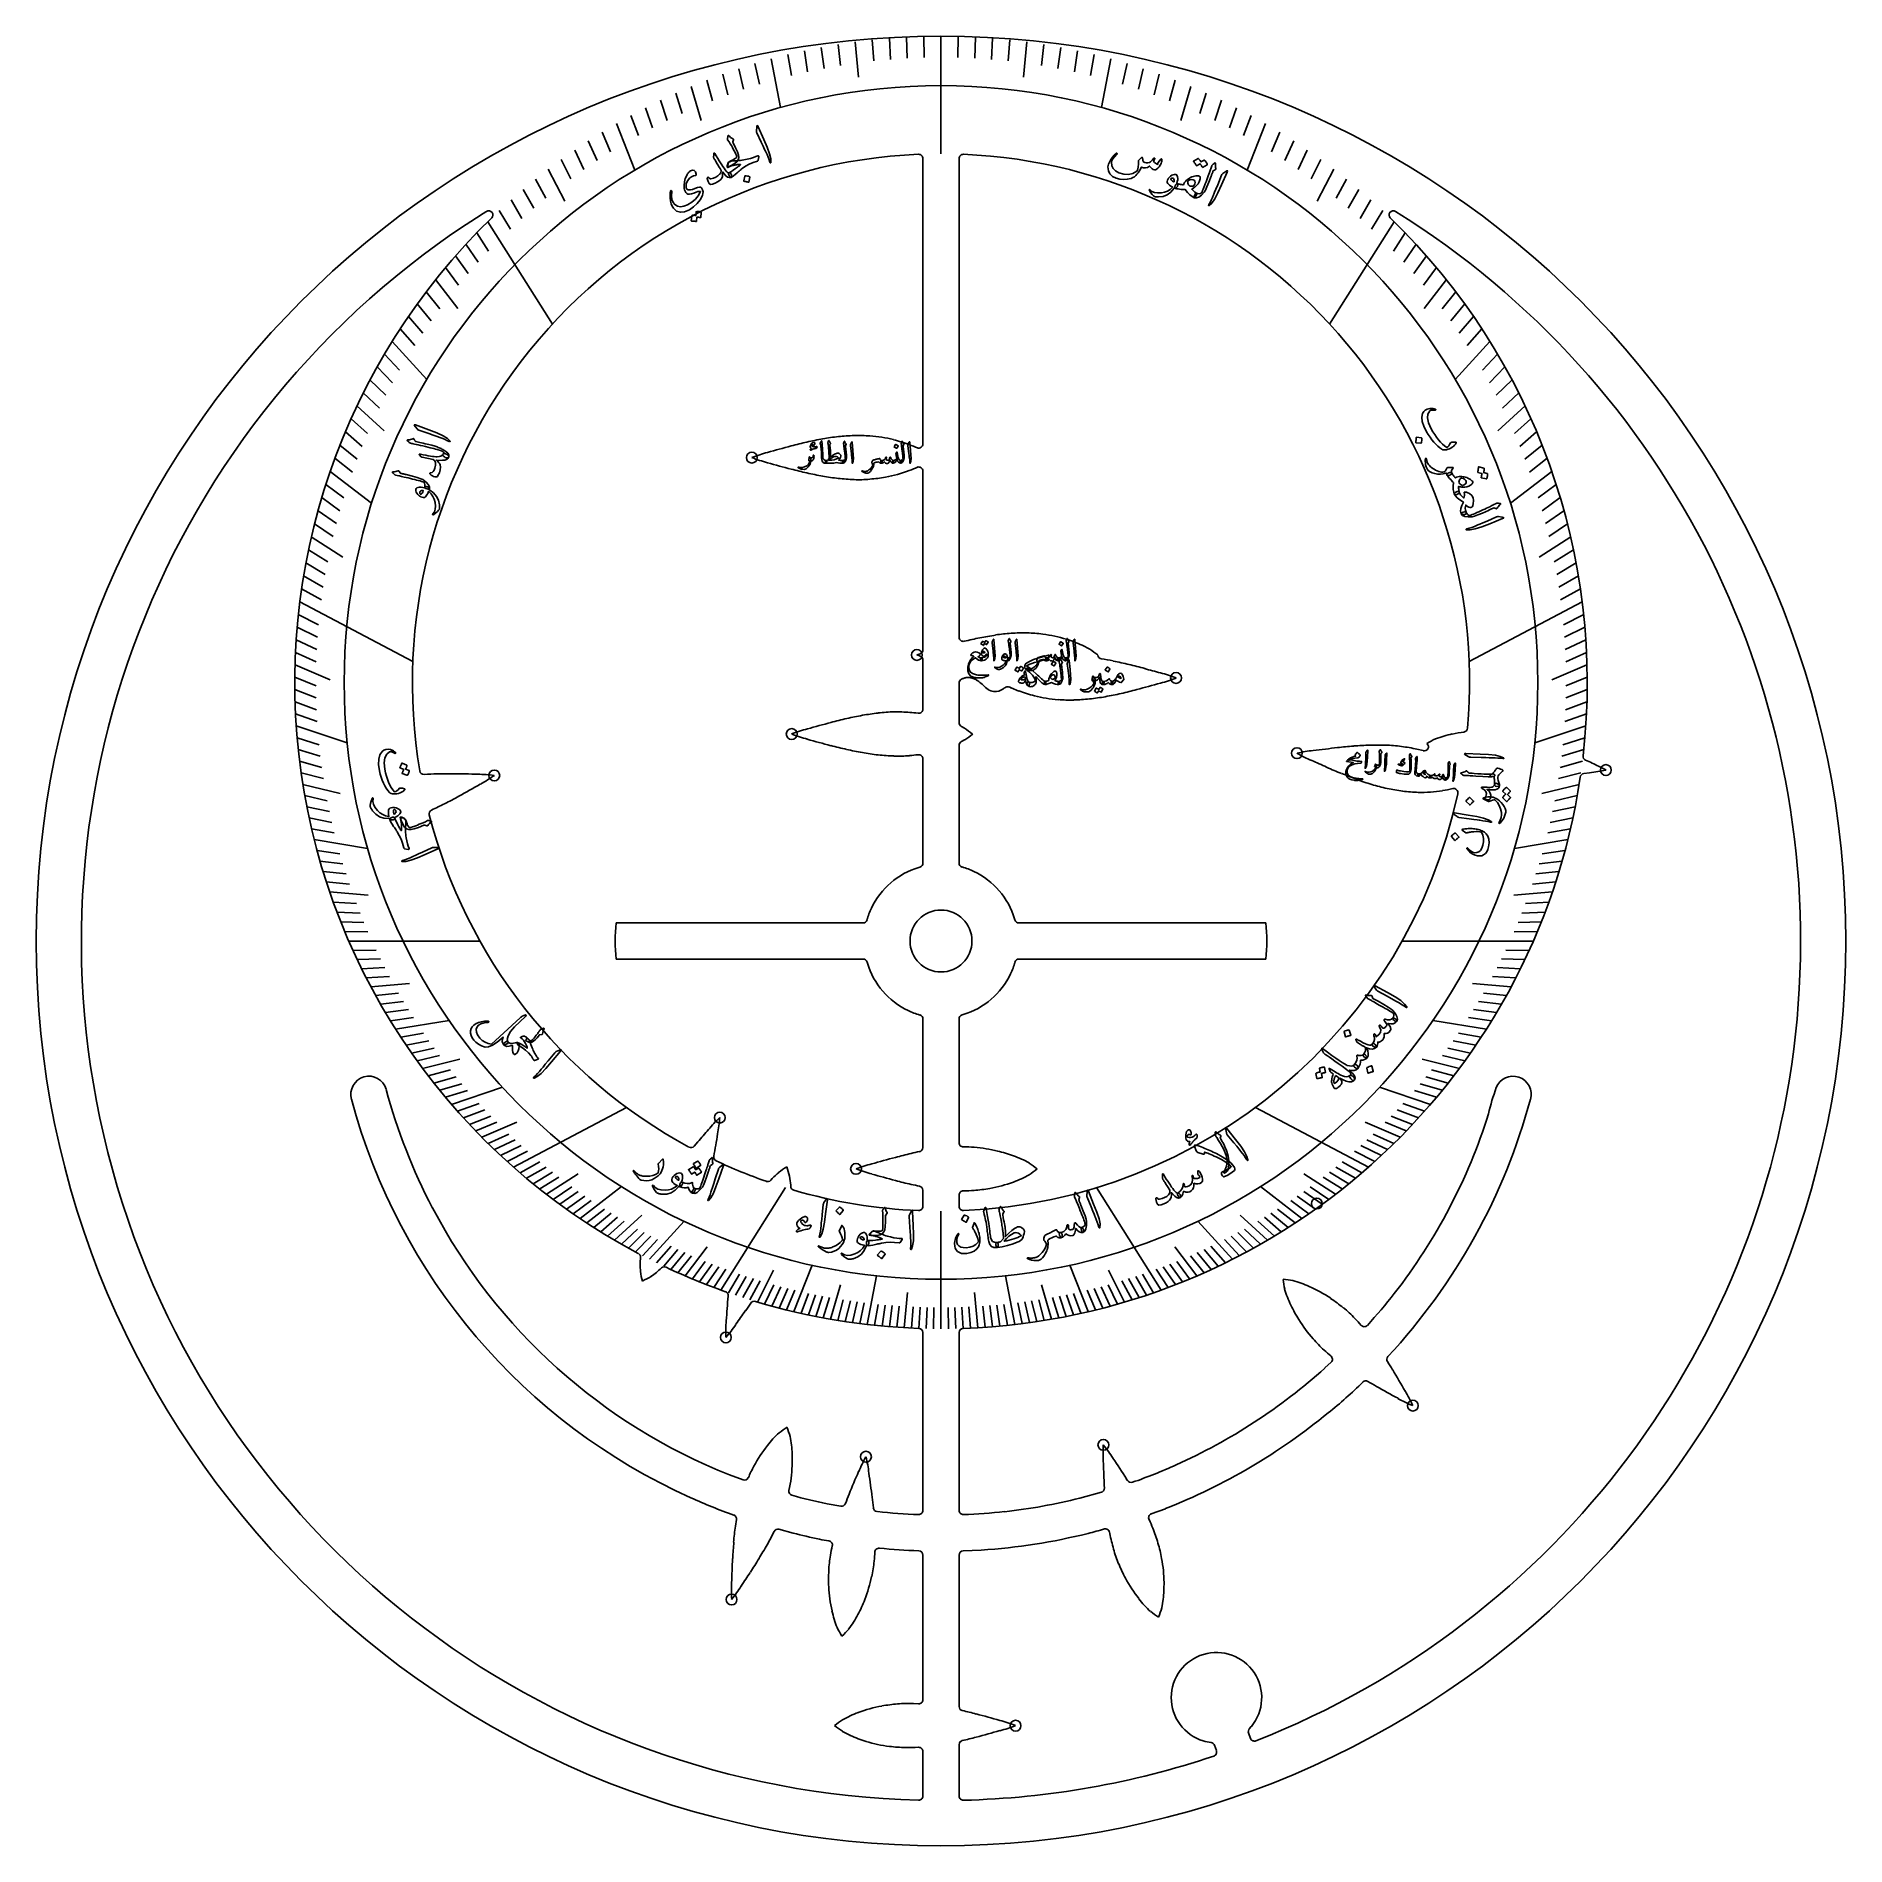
# Model space of a CAD drawing. Header units: millimetres. Extents: x -54 to 54, y -54 to 54.
import ezdxf

# ---------------------------------------------------------------- set-up
doc = ezdxf.new("R2010")
doc.units = ezdxf.units.MM
for name, color, linetype in [('CUT_INNER', 6, 'Continuous'), ('CUT_OUTER', 1, 'Continuous'), ('ENGRAVE', 7, 'Continuous'), ('ENGRAVE_FINE', 8, 'Continuous'), ('TEXT', 5, 'Continuous')]:
    doc.layers.add(name, color=color, linetype=linetype)

msp = doc.modelspace()

# ---------------------------------------------------------------- linework, layer by layer
at = {"layer": 'CUT_INNER'}
for points in [[(-1.08, 29.67), (-1.08, 46.7)], [(1.08, 46.7), (1.08, 18.13)], [(-1.08, 17.38), (-1.08, 28.04)], [(8.42, 17.65), (8.89, 17.42), (8.89, 17.42)], [(-1.25, 17), (-1.43, 17.07), (-1.44, 17.07), (-1.43, 17.07), (-1.25, 17.14)], [(-1.08, 13.84), (-1.08, 16.77)], [(1.08, 15.4), (1.08, 13.03)], [(1.3, 15.66), (1.23, 15.63)], [(2.67, 15.12), (2.66, 15.12)], [(4.64, 14.92), (4.18, 15.11), (4.17, 15.11), (4.08, 15.16)], [(1.22, 12.8), (1.41, 12.7), (1.42, 12.7)], [(1.42, 12.01), (1.41, 12), (1.22, 11.91)], [(-1.08, 4.65), (-1.08, 10.87)], [(1.08, 11.68), (1.08, 4.65)], [(28.4, 11.45), (28.78, 11.36)], [(29.01, 11.77), (29, 11.78), (29, 11.79)], [(38.71, 10.04), (38.37, 9.99)], [(39.25, 10.44), (39.68, 10.21), (39.68, 10.2)], [(-1.33, 4.39), (-1.26, 4.41)], [(-19.39, 1.08), (-19.38, 1.08), (-4.65, 1.08)], [(4.39, 1.33), (4.41, 1.26)], [(4.65, 1.08), (19.38, 1.08), (19.39, 1.08)], [(-4.65, -1.08), (-19.38, -1.08), (-19.39, -1.08)], [(19.39, -1.08), (19.38, -1.08), (4.65, -1.08)], [(-4.39, -1.33), (-4.41, -1.26)], [(-1.08, -12.33), (-1.08, -4.65)], [(1.08, -4.65), (1.08, -12.04)], [(1.33, -4.39), (1.26, -4.41)], [(-33.11, -8.84), (-33.11, -8.85)], [(-14.73, -12.24), (-14.52, -11.99)], [(-10.16, -14.28), (-10.08, -14.18)], [(-8.97, -14.58), (-8.97, -14.64)], [(-1.08, -15.84), (-1.08, -14.88)], [(1.08, -15.16), (1.08, -15.84)], [(-1.08, -33.98), (-1.08, -23.37)], [(1.08, -23.37), (1.08, -33.98)], [(22.91, -25.48), (23.28, -25.14)], [(-12.62, -31.86), (-11.81, -32.16)], [(11.06, -32.1), (11.13, -32.2)], [(8.29, -33.25), (9.57, -32.9)], [(-12.26, -34.93), (-12.2, -34.53)], [(-6.79, -33.59), (-5.98, -33.73)], [(-3.82, -34.05), (-3.8, -34.06)], [(13.39, -33.88), (12.55, -34.19)], [(-8.83, -35.34), (-9.67, -35.11)], [(10.07, -35.37), (10.06, -35.29)], [(-1.08, -45.28), (-1.08, -36.65)], [(1.08, -36.65), (1.08, -45.69)], [(2.4, -36.35), (1.32, -36.4)], [(13.26, -39.29), (13.17, -39.8), (13.17, -39.8)], [(-1.65, -45.51), (-1.34, -45.53)], [(-5.41, -47.41), (-5.87, -47.18), (-5.88, -47.17)], [(18.35, -47.26), (18.47, -47.59)], [(18.52, -46.88), (18.4, -47.01)], [(-1.08, -51.03), (-1.08, -48.37)], [(1.08, -47.96), (1.08, -51.03)], [(16.44, -48.32), (16.32, -48)]]:
    msp.add_lwpolyline(points, dxfattribs=at)
msp.add_circle((0, 0), 1.85, dxfattribs=at)
for centre, radius, start, end in [((0, 15.43), 31.55, 92.4339, 189.6342), ((-1.33, 46.7), 0.25, 360, 92.2852), ((1.33, 46.7), 0.25, 87.7148, 180), ((0, 15.43), 31.55, 355.0235, 87.566), ((0, 0), 51.3, 122.3445, 268.5068), ((-10.57, 16.8), 31.45, 121.7587, 122.4555), ((-26.99, 43.33), 0.25, 314.1227, 121.8164), ((0, 0), 51.3, 291.4933, 58.0829), ((26.99, 43.33), 0.25, 58.1836, 225.8789), ((0, 15.43), 38.57, 134.0489, 242.0721), ((0, 15.43), 38.57, 353.4773, 45.9517), ((-8.27, 21.21), 8.22, 104.6348, 111.5231), ((6.7, -30.42), 61.97, 104.6225, 105.9728), ((-0.9, -1.24), 31.82, 102.892, 104.6338), ((-3.56, 10.38), 19.9, 100.1381, 102.9001), ((-4.56, 16), 14.19, 96.3041, 100.1381), ((-4.9, 19.01), 11.16, 91.4572, 96.2956), ((-4.94, 20.65), 9.52, 85.7803, 91.4399), ((-4.87, 21.57), 8.6, 76.292, 85.8052), ((-4.79, 21.92), 8.23, 69.4463, 76.2907), ((3.77, 42.65), 14.2, 246.5039, 248.6138), ((-1.33, 29.67), 0.25, 251.0395, 360), ((-8.28, 36.49), 8.21, 248.475, 255.3616), ((7.67, 91.65), 65.63, 254.0634, 255.3384), ((-0.89, 58.99), 31.86, 255.3644, 257.1025), ((7.34, 6.41), 23.55, 111.8052, 113.0771), ((-1.33, 28.04), 0.25, 360, 108.9605), ((-3.55, 47.35), 19.92, 257.0944, 259.8497), ((-4.56, 41.73), 14.21, 259.8496, 263.6742), ((-4.9, 38.71), 11.17, 263.6826, 268.5106), ((-4.94, 37.06), 9.53, 268.5278, 274.1784), ((-4.89, 36.27), 8.73, 274.1997, 280.4143), ((-4.8, 35.84), 8.29, 280.3769, 290.5418), ((5.06, 5.95), 12.45, 93.9985, 98.3506), ((4.91, 8.18), 10.21, 88.7069, 93.9854), ((4.93, 9.35), 9.04, 82.713, 88.6865), ((-1.33, 17.38), 0.25, 289.7667, 0), ((1.33, 18.13), 0.25, 180, 283.3295), ((7.25, -5.82), 24.42, 101.644, 103.8813), ((5.67, 1.86), 16.57, 98.3546, 101.6538), ((5.01, 9.93), 8.45, 72.9439, 82.7274), ((5.2, 10.55), 7.8, 65.6087, 72.9971), ((5.03, 11.71), 6.89, 51.0569, 55.9132), ((-1.33, 16.77), 0.25, 360, 70.2333), ((9.61, 17.09), 0.25, 185.4786, 260.8141), ((7.67, 4.37), 12.62, 78.078, 81.3572), ((5.29, -7.48), 24.7, 76.1095, 78.3417), ((0.95, -25.07), 42.83, 74.8284, 76.1236), ((-6.03, -51.02), 69.69, 74.0758, 74.8785), ((1.33, 15.4), 0.25, 113.6789, 180), ((1.65, 14.78), 0.947, 100.5075, 111.8445), ((1.62, 14.97), 0.759, 81.5937, 100.3996), ((1.59, 14.82), 0.909, 69.3872, 81.3807), ((1.45, 14.44), 1.32, 58.9552, 69.3425), ((1.08, 13.82), 2.03, 50.4881, 58.996), ((0.26, 12.83), 3.32, 43.5997, 50.4485), ((3.97, 14.93), 0.25, 63.0883, 132.5713), ((-3.96, 74.97), 61.97, 284.6225, 285.9728), ((11.02, 23.34), 8.22, 284.6348, 291.5231), ((11.02, 8.06), 8.21, 68.475, 75.3616), ((3.23, 15.7), 0.81, 225.6298, 276.4332), ((3.23, 15.69), 0.807, 276.3994, 314.4743), ((7.53, 22.63), 8.23, 249.4463, 256.2907), ((7.62, 22.98), 8.6, 256.292, 265.8052), ((7.69, 23.9), 9.52, 265.7803, 271.4399), ((7.64, 25.54), 11.16, 271.4572, 276.2956), ((7.31, 28.55), 14.19, 276.3041, 280.1381), ((6.3, 34.17), 19.9, 280.1381, 282.9001), ((3.65, 45.79), 31.82, 282.892, 284.6338), ((9.08, -46.92), 61.97, 104.6225, 105.9728), ((1.47, -17.74), 31.82, 102.892, 104.6338), ((-1.18, -6.12), 19.9, 100.1381, 102.9001), ((-2.19, -0.5), 14.19, 96.3041, 100.1381), ((-2.52, 2.52), 11.16, 91.4572, 96.2956), ((-2.57, 4.15), 9.52, 85.7803, 91.4399), ((-2.15, 8.55), 5.1, 81.2155, 86.8451), ((-1.33, 13.84), 0.25, 261.1226, 360), ((1.33, 13.03), 0.25, 180, 243.0883), ((-5.9, 4.71), 8.22, 104.6348, 111.5231), ((-5.9, 19.99), 8.21, 248.475, 255.3616), ((10.04, 75.15), 65.63, 254.0634, 255.3384), ((1.33, 11.68), 0.25, 116.9117, 180), ((-2.45, 6.99), 6.89, 51.0593, 55.9132), ((-1.85, 16.91), 5.9, 303.6767, 309.3508), ((32.03, 6.73), 5.9, 115.2392, 120.9133), ((31.89, 5.8), 6.7, 101.8422, 110.7304), ((31.84, 6.46), 6.04, 95.9538, 102.6753), ((31.18, 12.72), 0.25, 276.9408, 354.9023), ((1.48, 42.49), 31.86, 255.3644, 257.1025), ((-1.18, 30.85), 19.92, 257.0944, 259.8497), ((-2.19, 25.23), 14.21, 259.8496, 263.6742), ((-2.52, 22.21), 11.17, 263.6826, 268.5106), ((-2.57, 20.56), 9.53, 268.5278, 274.1784), ((-2.15, 16.19), 5.13, 273.1126, 278.7834), ((-1.33, 10.87), 0.25, 360, 98.8774), ((23.11, 3.19), 8.23, 96.1998, 103.0784), ((25.34, 18.32), 8.21, 240.037, 246.9241), ((30.34, -50.07), 61.97, 96.185, 97.5353), ((27.1, -20.09), 31.82, 94.4545, 96.1963), ((26.18, -8.2), 19.9, 91.7006, 94.4626), ((26.01, -2.5), 14.19, 87.8666, 91.7006), ((26.12, 0.54), 11.16, 83.0197, 87.8581), ((26.32, 2.16), 9.52, 77.3428, 83.0024), ((28.84, 11.6), 0.25, 255.794, 45.0551), ((38.57, 11.02), 0.25, 173.4981, 245.8396), ((-30.86, 10.19), 0.25, 189.668, 273.2294), ((-29.79, -6.14), 16.12, 90.9939, 93.7438), ((-29.42, -21.88), 31.86, 89.4269, 91.165), ((-29.79, -55.64), 65.63, 88.1259, 89.4009), ((-27.73, 1.74), 8.21, 82.5374, 89.4241), ((-31.44, 16.57), 8.22, 298.6973, 305.5856), ((0, 15.43), 38.57, 271.9631, 351.5638), ((50.87, 74.26), 69.69, 245.6383, 246.441), ((40.17, 49.61), 42.83, 246.3909, 247.6861), ((33.3, 32.85), 24.7, 247.672, 249.9042), ((38.4, 9.75), 0.25, 97.3264, 173.9531), ((22.7, -24.79), 38.92, 64.8435, 66.1086), ((37.82, 18.22), 8.23, 276.1998, 283.0784), ((-58.52, 63.01), 61.97, 298.685, 300.0353), ((0, 15.43), 31.55, 272.4339, 347.8544), ((30.51, 25.23), 16.6, 249.9002, 253.1912), ((29.31, 21.27), 12.46, 253.1952, 257.5371), ((28.83, 19.08), 10.21, 257.55, 262.8185), ((28.68, 17.92), 9.05, 262.8388, 268.8049), ((28.66, 17.37), 8.5, 268.8153, 278.542), ((29.28, 13.9), 4.97, 277.4748, 284.6574), ((30.6, 8.85), 0.25, 347.8711, 104.0413), ((-30.3, 7.59), 0.25, 114.8956, 194.5898), ((-37.83, 24.26), 18.04, 294.2856, 297.0333), ((-44.05, 36.55), 31.82, 296.9545, 298.6963), ((0, 15.43), 31.55, 194.5166, 241.5299), ((0, 0), 4.59, 106.8559, 154.7066), ((-1.33, 4.65), 0.25, 286.1719, 360), ((1.33, 4.65), 0.25, 180, 253.8281), ((0.02, 0.05), 4.54, 64.6739, 74.1382), ((0, 0), 4.59, 16.8559, 64.7066), ((-4.65, 1.33), 0.25, 270, 343.8281), ((-0.05, 0.02), 4.54, 154.6739, 164.1382), ((4.65, 1.33), 0.25, 196.1719, 270), ((-8.42, 0), 11.02, 174.378, 185.622), ((8.42, 0), 11.02, 354.378, 5.622), ((-4.65, -1.33), 0.25, 16.1719, 90), ((0, 0), 4.59, 196.8559, 244.7066), ((0, 0), 4.59, 286.8559, 334.7066), ((0.05, -0.02), 4.54, 334.6739, 344.1382), ((4.65, -1.33), 0.25, 90, 163.8281), ((-0.02, -0.05), 4.54, 244.6739, 254.1382), ((-1.33, -4.65), 0.25, 0, 73.8281), ((1.33, -4.65), 0.25, 106.1719, 180), ((-34.14, -9.15), 1.08, 16.4411, 196.1013), ((34.14, -9.15), 1.08, 343.8953, 158.4256), ((0, 0), 36.43, 195.0324, 245.8079), ((0.05, 0.02), 34.33, 194.9806, 207.696), ((0, 0), 36.42, 317.0805, 344.968), ((49.39, -14.4), 17.21, 160.8288, 166.2862), ((-7.59, -16.53), 8.21, 133.1623, 140.049), ((-21.42, -9.99), 8.23, 349.3247, 356.2036), ((0, 0), 34.27, 322.1279, 342.4669), ((38.53, -57.19), 69.69, 138.7633, 139.566), ((-76.27, -1.13), 63.79, 349.4145, 350.6288), ((-14.92, -12.08), 0.25, 241.6992, 319.8397), ((-13.32, -12.89), 0.25, 169.5366, 244.8633), ((12.92, -72.88), 61.97, 104.6225, 105.9728), ((5.32, -43.7), 31.82, 102.892, 104.6338), ((0.8, -23.48), 11.11, 100.8161, 103.4442), ((-1.33, -12.33), 0.25, 280.8331, 360), ((1.33, -12.04), 0.25, 180, 270.0443), ((1.42, -18.92), 6.63, 85.1635, 90.762), ((1.35, -20.89), 8.6, 76.292, 85.8052), ((1.43, -20.53), 8.23, 69.4463, 76.2907), ((2, -19.09), 6.69, 60.8295, 69.6592), ((-0.03, 15.37), 31.48, 244.8149, 250.6995), ((-5.21, -18.93), 6.8, 131.177, 135.658), ((-5.62, -19.37), 6.89, 121.3718, 126.2257), ((-14.76, -15.47), 5.9, 13.9892, 19.6633), ((-2.05, -21.25), 8.22, 104.6348, 111.5231), ((-2.06, -5.96), 8.21, 248.475, 255.3616), ((13.89, 49.2), 65.63, 254.0634, 255.3384), ((2, -8.1), 6.7, 290.2797, 299.1679), ((1.4, -18.96), 6.89, 51.0593, 55.9132), ((1.99, -9.04), 5.9, 303.6767, 309.3508), ((-10.35, -14.11), 0.25, 250.8398, 317.8337), ((-15.19, -15.09), 6.24, 4.7679, 9.6471), ((-8.72, -14.63), 0.25, 182.7913, 254.0039), ((0, 15.43), 31.55, 253.8329, 267.5667), ((5.33, 16.53), 31.86, 255.3644, 257.1025), ((0.81, -3.69), 11.14, 256.55, 259.1836), ((-1.33, -14.88), 0.25, 360, 79.1669), ((1.33, -15.16), 0.25, 89.9557, 180), ((1.42, -8.3), 6.61, 269.2359, 274.7931), ((1.33, -6.18), 8.73, 274.1997, 280.4143), ((1.4, -6.56), 8.35, 280.4129, 290.4489), ((0, 0), 34.27, 207.7026, 248.3991), ((-1.33, -15.84), 0.25, 267.7148, 360), ((1.33, -15.84), 0.25, 180, 272.2852), ((-18.18, -18.87), 0.25, 357.1663, 62.0508), ((-12.41, -19.31), 5.54, 175.5414, 184.3241), ((-12.1, -18.87), 5.9, 188.3642, 194.0383), ((-20.81, -14.09), 6.89, 295.7468, 300.6007), ((-20.32, -15.71), 5.26, 304.9108, 313.6733), ((-16.51, -19.7), 0.25, 64.8651, 132.2087), ((-0.05, 15.3), 38.43, 244.8119, 250.5248), ((27.26, -19.38), 6.89, 186.822, 191.6759), ((19.92, -26.07), 5.9, 79.4394, 85.1135), ((19.26, -26.74), 6.7, 66.0424, 74.9306), ((-12.95, -21.16), 0.25, 354.5118, 70.4883), ((47.3, -26.56), 60.24, 174.8857, 176.2983), ((-11.15, -21.75), 0.25, 73.3032, 146.1132), ((0, 15.41), 38.55, 253.3068, 268.0404), ((26.92, -18.86), 6.69, 196.5922, 205.4219), ((18.61, -28.26), 8.35, 56.1756, 66.2117), ((18.39, -28.58), 8.73, 49.9624, 56.177), ((4.79, -3.9), 28.09, 317.3333, 322.4074), ((-4.63, -23.39), 8.22, 174.9473, 181.8355), ((-68.9, 17.71), 69.69, 324.3883, 325.191), ((-32.11, -7.72), 24.98, 324.9088, 326.204), ((28.33, -18.23), 8.23, 205.209, 212.0534), ((28.64, -18.03), 8.6, 212.0547, 221.5679), ((17.88, -29.18), 9.53, 44.2905, 49.9411), ((19.97, -27.28), 6.7, 40.3889, 45.068), ((-19.02, -18.25), 8.21, 318.7874, 325.6741), ((-1.33, -23.37), 0.25, 360, 88.0664), ((1.33, -23.37), 0.25, 91.9363, 180), ((29.33, -17.43), 9.52, 221.543, 227.2026), ((25.26, -22.77), 0.25, 220.6649, 318.3051), ((27.38, -19.67), 6.55, 226.37, 231.0314), ((23.11, -24.96), 0.25, 313.2203, 50.8605), ((26.86, -24.97), 0.25, 138.3051, 212.4332), ((0, 0), 34.27, 294.1618, 311.9584), ((10.47, -35.44), 19.2, 30.8403, 32.5642), ((-29.24, -59.5), 65.63, 29.8261, 31.1011), ((3.26, -3.8), 31.43, 309.1646, 314.2175), ((25.35, -26.5), 0.25, 59.0922, 133.2203), ((35.71, -9.3), 19.83, 238.9341, 240.6592), ((56.62, 27.29), 61.97, 240.3853, 241.7355), ((20.67, -31.1), 8.21, 24.2374, 31.1243), ((31.33, -20.14), 8.23, 240.4, 247.2787), ((-5.41, -34.78), 6.89, 123.2627, 128.1166), ((-14.68, -31.18), 5.9, 15.8801, 21.5542), ((0, 0), 36.43, 291.5697, 309.3675), ((-3.86, -35.26), 8.29, 141.6614, 151.7791), ((-5.1, -34.24), 6.69, 133.0329, 141.8626), ((-15.57, -30.89), 6.7, 2.4831, 11.3713), ((17.88, -30.61), 8.21, 176.2716, 183.1581), ((3.32, -35.29), 8.23, 32.4338, 39.3129), ((-17.23, -30.98), 8.35, 352.6163, 2.6523), ((2.69, -34.78), 8.21, 150.8482, 157.7342), ((-12.47, -32.76), 8.23, 7.0099, 13.8895), ((79.34, -28.78), 69.69, 181.8725, 182.6752), ((-41.25, -65.32), 61.97, 32.4192, 33.7694), ((1.05, -2.48), 31.58, 289.1887, 294.27), ((-11.73, -31.92), 0.25, 249.661, 336.4349), ((-4.97, -34.72), 7.06, 151.3739, 157.5656), ((-15.85, -31.21), 6.96, 346.8666, 353.0086), ((55.24, -57.9), 65.63, 156.4363, 157.7113), ((-65.62, -40.75), 61.97, 6.9954, 8.3457), ((36.65, -30.89), 26.95, 182.4337, 183.7289), ((11.34, -32.07), 0.25, 211.9959, 290.339), ((-1.98, -4.68), 31.35, 245.6017, 250.6539), ((-8.83, -32.84), 0.25, 167.9719, 254.7458), ((-2.15, -9.54), 24.49, 254.0165, 259.0759), ((13.08, -40.71), 20.09, 157.4824, 159.2103), ((-25.01, -35.85), 21.07, 5.4997, 7.2285), ((0, 0), 34.27, 276.3652, 283.9923), ((9.5, -32.66), 0.25, 285.2542, 3.5973), ((-12.45, -34.49), 0.25, 351.3891, 69.661), ((-5.94, -33.49), 0.25, 259.8305, 339.0434), ((-3.79, -33.81), 0.25, 185.7024, 262.3729), ((-0.57, -6.4), 27.84, 263.3412, 268.4147), ((-1.33, -33.98), 0.25, 267.4576, 0), ((1.33, -33.98), 0.25, 180, 272.5424), ((0.57, -6.4), 27.84, 271.5853, 276.6588), ((12.64, -34.42), 0.25, 110.339, 205.0678), ((5.56, -37.78), 7.59, 21.0997, 25.3624), ((7.45, -37.58), 19.9, 172.3415, 175.1035), ((-23.98, -28.34), 15.63, 330.4901, 333.7794), ((-9.73, -35.35), 0.25, 74.7458, 153.0177), ((-0.22, -0.97), 35.43, 255.9414, 258.5551), ((0, 0), 36.43, 273.7737, 283.9432), ((3.49, -13.95), 22.05, 283.884, 286.4963), ((9.81, -35.33), 0.25, 10.5254, 105.2542), ((21.02, -33.15), 11.17, 191.4792, 196.3072), ((3.16, -38.83), 10.21, 16.5035, 21.782), ((19.34, -38.6), 31.82, 175.0954, 176.8372), ((-31.89, -23.89), 24.7, 328.3129, 330.5451), ((-4.73, -23.41), 12.55, 258.4131, 261.0223), ((2.81, -38.16), 9.53, 170.9007, 176.5513), ((-6.73, -36.05), 0.25, 347.2751, 79.8305), ((0.16, -37.65), 6.83, 166.9408, 171.6408), ((-10.5, -36.2), 6.56, 352.9838, 357.6499), ((-3.7, -36.49), 0.25, 84.9153, 177.4706), ((-0.66, -9.27), 27.13, 263.6099, 268.5989), ((-1.33, -36.65), 0.25, 360, 87.4576), ((1.33, -36.65), 0.25, 92.5424, 180), ((19.44, -33.61), 9.53, 196.3244, 201.975), ((4.28, -38.5), 9.04, 10.5096, 16.4831), ((49.44, -40.28), 61.97, 176.8259, 178.1762), ((-69.89, 0.19), 69.69, 326.2792, 327.0819), ((-47.31, -14.37), 42.83, 327.0318, 328.327), ((2.02, -38.11), 8.73, 176.5726, 182.7872), ((-13.45, -35.98), 9.52, 348.1532, 353.8128), ((18.7, -33.9), 8.73, 201.9963, 208.2109), ((4.86, -38.39), 8.45, 0.7405, 10.524), ((-4.28, -38.76), 8.23, 176.8403, 183.7203), ((-18.85, -34.09), 8.21, 320.6791, 327.5646), ((1.64, -38.13), 8.35, 182.7858, 192.8218), ((-12.56, -36.17), 8.6, 338.6648, 348.1781), ((18.37, -34.08), 8.35, 208.2095, 218.2456), ((5.51, -38.39), 7.8, 353.4053, 0.7938), ((-12.21, -36.31), 8.23, 331.8192, 338.6636), ((17.08, -35.12), 6.7, 218.0763, 226.9645), ((6.56, -37.87), 6.89, 338.8559, 343.7098), ((0.03, -38.51), 6.7, 192.6526, 201.5408), ((-0.9, -38.38), 5.9, 206.0496, 211.7237), ((-10.87, -37.06), 6.69, 323.2024, 332.0321), ((16.19, -35.4), 5.9, 231.4733, 237.1474), ((-10.65, -36.48), 6.89, 313.4321, 318.2861), ((16.44, -45.16), 2.7, 320.4949, 252.9949), ((-1.33, -45.28), 0.25, 267.3189, 360), ((-2.61, -52.33), 6.7, 110.2797, 119.1679), ((-2.02, -53.87), 8.35, 100.4129, 110.4489), ((-1.95, -54.24), 8.73, 94.1997, 100.4143), ((-1.9, -55.03), 9.53, 88.5278, 94.1784), ((1.33, -45.69), 0.25, 180, 256.6705), ((-5.06, -73.46), 28.25, 75.3088, 77.0459), ((-14.51, -109.62), 65.63, 74.0634, 75.3384), ((-2.61, -51.39), 5.9, 123.6767, 129.3508), ((-2.02, -41.46), 6.89, 231.0593, 235.9132), ((-2.19, -40.31), 7.8, 245.6087, 252.9971), ((-5.06, -20.21), 28.23, 282.9539, 284.6891), ((-13.54, 12.45), 61.97, 284.6225, 285.9728), ((1.44, -54.46), 8.21, 68.475, 75.3616), ((1.43, -39.18), 8.22, 284.6348, 291.5231), ((18.59, -47.18), 0.25, 137.8125, 200), ((-2, -39.69), 8.45, 252.9439, 262.7274), ((-1.92, -39.1), 9.04, 262.713, 268.6865), ((-1.89, -39.6), 8.54, 268.4501, 273.7127), ((-1.33, -48.37), 0.25, 360, 92.6811), ((1.33, -47.96), 0.25, 103.3295, 180), ((16.39, -45.36), 2.49, 252.7597, 263.9592), ((16.09, -48.09), 0.25, 20, 81.5625), ((16.2, -48.41), 0.25, 288.457, 20), ((18.7, -47.5), 0.25, 200, 291.6211), ((0, -0.02), 51.28, 271.4905, 288.51), ((-1.33, -51.03), 0.25, 268.418, 0), ((1.33, -51.03), 0.25, 180, 271.582)]:
    msp.add_arc(centre, radius, start, end, dxfattribs=at)
at = {"layer": 'CUT_OUTER'}
msp.add_circle((0, 0), 54, dxfattribs=at)
at = {"layer": 'ENGRAVE'}
for points in [[(0, 54), (0, 46.98)], [(-10.13, 52.65), (-9.57, 49.74)], [(10.13, 52.65), (9.57, 49.74)], [(-19.37, 48.78), (-18.27, 46.01)], [(19.37, 48.78), (18.27, 46.01)], [(-27.04, 42.93), (-23.19, 36.82)], [(27.04, 42.93), (23.19, 36.82)], [(-32.76, 35.78), (-30.69, 33.52)], [(32.76, 35.78), (30.69, 33.52)], [(-36.45, 28.03), (-33.98, 26.13)], [(36.45, 28.03), (33.98, 26.13)], [(-38.27, 20.25), (-31.52, 16.68)], [(38.27, 20.25), (31.52, 16.68)], [(-38.48, 12.84), (-35.44, 11.82)], [(38.48, 12.84), (35.44, 11.82)], [(-37.41, 6.05), (-34.22, 5.53)], [(37.41, 6.05), (34.22, 5.53)], [(-35.35, 0), (-27.52, 0)], [(35.35, 0), (27.52, 0)], [(-32.55, -5.26), (-29.36, -4.74)], [(32.55, -5.26), (29.36, -4.74)], [(-29.22, -9.75), (-26.17, -8.73)], [(29.22, -9.75), (26.17, -8.73)], [(-25.51, -13.5), (-18.77, -9.93)], [(25.51, -13.5), (18.77, -9.93)], [(-21.54, -16.56), (-19.06, -14.66)], [(-13.13, -20.84), (-9.28, -14.72)], [(13.13, -20.84), (9.28, -14.72)], [(21.54, -16.56), (19.06, -14.66)], [(0, -23.14), (0, -16.12)], [(-17.39, -18.99), (-15.32, -16.73)], [(17.39, -18.99), (15.32, -16.73)], [(-8.79, -22.12), (-7.69, -19.35)], [(8.79, -22.12), (7.69, -19.35)], [(-4.4, -22.89), (-3.84, -19.98)], [(4.4, -22.89), (3.84, -19.98)]]:
    msp.add_lwpolyline(points, dxfattribs=at)
for centre, radius in [((0, 15.43), 35.62), ((-11.29, 28.85), 0.324), ((-1.44, 17.07), 0.324), ((14.03, 15.7), 0.324), ((-8.91, 12.35), 0.324), ((21.24, 11.21), 0.324), ((-26.66, 9.88), 0.324), ((39.68, 10.2), 0.324), ((-13.2, -10.54), 0.324), ((-5.07, -13.6), 0.324), ((22.43, -15.67), 0.324), ((-12.84, -23.66), 0.324), ((28.16, -27.73), 0.324), ((9.69, -30.07), 0.324), ((-4.48, -30.78), 0.324), ((-12.5, -39.3), 0.324), ((4.45, -46.83), 0.324)]:
    msp.add_circle(centre, radius, dxfattribs=at)
at = {"layer": 'ENGRAVE_FINE'}
for points in [[(-8.15, 53.13), (-7.96, 51.88)], [(-7.15, 53.33), (-6.98, 52.08)], [(-6.14, 53.51), (-5.99, 52.25)], [(-5.12, 53.66), (-4.92, 51.56)], [(-4.1, 53.78), (-4.01, 52.52)], [(-3.08, 53.88), (-3.01, 52.61)], [(-2.06, 53.95), (-2.01, 52.68)], [(-1.03, 53.99), (-1, 52.72)], [(1.03, 53.99), (1, 52.72)], [(2.06, 53.95), (2.01, 52.68)], [(3.08, 53.88), (3.01, 52.61)], [(4.1, 53.78), (4.01, 52.52)], [(5.12, 53.66), (4.92, 51.56)], [(6.14, 53.51), (5.99, 52.25)], [(7.15, 53.33), (6.98, 52.08)], [(8.15, 53.13), (7.96, 51.88)], [(-12.07, 52.06), (-11.79, 50.83)], [(-11.11, 52.37), (-10.84, 51.13)], [(-9.14, 52.9), (-8.93, 51.65)], [(9.14, 52.9), (8.93, 51.65)], [(11.11, 52.37), (10.84, 51.13)], [(12.07, 52.06), (11.79, 50.83)], [(-14.91, 51), (-14.32, 48.97)], [(-13.98, 51.38), (-13.64, 50.15)], [(-13.03, 51.73), (-12.72, 50.5)], [(13.03, 51.73), (12.72, 50.5)], [(13.98, 51.38), (13.64, 50.15)], [(14.91, 51), (14.32, 48.97)], [(-17.63, 49.73), (-17.21, 48.53)], [(-16.74, 50.18), (-16.34, 48.97)], [(-15.83, 50.6), (-15.45, 49.39)], [(15.83, 50.6), (15.45, 49.39)], [(16.74, 50.18), (16.34, 48.97)], [(17.63, 49.73), (17.21, 48.53)], [(-18.51, 49.27), (-18.06, 48.07)], [(18.51, 49.27), (18.06, 48.07)], [(-21.05, 47.75), (-20.53, 46.58)], [(-20.22, 48.27), (-19.73, 47.09)], [(20.22, 48.27), (19.73, 47.09)], [(21.05, 47.75), (20.53, 46.58)], [(-22.66, 46.64), (-22.1, 45.49)], [(-21.86, 47.2), (-21.32, 46.04)], [(21.86, 47.2), (21.32, 46.04)], [(22.66, 46.64), (22.1, 45.49)], [(-24.2, 45.47), (-23.59, 44.33)], [(-23.44, 46.06), (-22.46, 44.15)], [(23.44, 46.06), (22.46, 44.15)], [(24.2, 45.47), (23.59, 44.33)], [(-24.94, 44.85), (-24.31, 43.73)], [(24.94, 44.85), (24.31, 43.73)], [(-26.36, 43.59), (-25.69, 42.48)], [(-25.66, 44.23), (-25.01, 43.11)], [(25.66, 44.23), (25.01, 43.11)], [(26.36, 43.59), (25.69, 42.48)], [(-27.71, 42.26), (-27, 41.18)], [(27.71, 42.26), (27, 41.18)], [(-28.35, 41.58), (-27.62, 40.51)], [(28.35, 41.58), (27.62, 40.51)], [(-29.58, 40.19), (-28.8, 39.14)], [(-28.97, 40.89), (-28.22, 39.83)], [(28.97, 40.89), (28.22, 39.83)], [(29.58, 40.19), (28.8, 39.14)], [(-30.16, 39.47), (-28.84, 37.75)], [(30.16, 39.47), (28.84, 37.75)], [(-31.26, 38.02), (-30.43, 37.01)], [(-30.72, 38.75), (-29.91, 37.73)], [(30.72, 38.75), (29.91, 37.73)], [(31.26, 38.02), (30.43, 37.01)], [(-31.78, 37.28), (-30.93, 36.28)], [(31.78, 37.28), (30.93, 36.28)], [(-32.28, 36.54), (-31.41, 35.55)], [(32.28, 36.54), (31.41, 35.55)], [(-33.22, 35.02), (-32.32, 34.07)], [(33.22, 35.02), (32.32, 34.07)], [(-34.08, 33.49), (-33.14, 32.57)], [(-33.66, 34.26), (-32.74, 33.32)], [(33.66, 34.26), (32.74, 33.32)], [(34.08, 33.49), (33.14, 32.57)], [(-34.48, 32.72), (-33.52, 31.81)], [(34.48, 32.72), (33.52, 31.81)], [(-34.86, 31.94), (-33.23, 30.45)], [(34.86, 31.94), (33.23, 30.45)], [(-35.55, 30.38), (-34.54, 29.52)], [(-35.21, 31.17), (-34.22, 30.29)], [(35.21, 31.17), (34.22, 30.29)], [(35.55, 30.38), (34.54, 29.52)], [(-35.87, 29.6), (-34.85, 28.75)], [(35.87, 29.6), (34.85, 28.75)], [(-36.17, 28.82), (-35.13, 27.99)], [(36.17, 28.82), (35.13, 27.99)], [(-36.71, 27.25), (-35.64, 26.45)], [(36.71, 27.25), (35.64, 26.45)], [(-36.96, 26.46), (-35.87, 25.68)], [(36.96, 26.46), (35.87, 25.68)], [(-37.39, 24.9), (-36.27, 24.15)], [(-37.18, 25.68), (-36.08, 24.92)], [(37.18, 25.68), (36.08, 24.92)], [(37.39, 24.9), (36.27, 24.15)], [(-37.58, 24.12), (-35.69, 22.9)], [(37.58, 24.12), (35.69, 22.9)], [(-37.75, 23.34), (-36.6, 22.63)], [(37.75, 23.34), (36.6, 22.63)], [(-38.04, 21.79), (-36.87, 21.11)], [(-37.9, 22.56), (-36.75, 21.87)], [(37.9, 22.56), (36.75, 21.87)], [(38.04, 21.79), (36.87, 21.11)], [(-38.16, 21.02), (-36.98, 20.36)], [(38.16, 21.02), (36.98, 20.36)], [(-38.36, 19.49), (-37.15, 18.87)], [(38.36, 19.49), (37.15, 18.87)], [(-38.43, 18.73), (-37.21, 18.13)], [(38.43, 18.73), (37.21, 18.13)], [(-38.49, 17.97), (-37.25, 17.4)], [(38.49, 17.97), (37.25, 17.4)], [(-38.55, 16.48), (-36.46, 15.58)], [(-38.53, 17.22), (-37.29, 16.67)], [(38.55, 16.48), (36.46, 15.58)], [(38.53, 17.22), (37.29, 16.67)], [(-38.57, 15.74), (-37.3, 15.22)], [(38.57, 15.74), (37.3, 15.22)], [(-38.57, 15), (-37.29, 14.51)], [(-38.55, 14.28), (-37.27, 13.8)], [(38.55, 14.28), (37.27, 13.8)], [(38.57, 15), (37.29, 14.51)], [(-38.52, 13.55), (-37.23, 13.1)], [(38.52, 13.55), (37.23, 13.1)], [(-38.43, 12.13), (-37.12, 11.71)], [(38.43, 12.13), (37.12, 11.71)], [(-38.36, 11.42), (-37.05, 11.03)], [(38.36, 11.42), (37.05, 11.03)], [(-38.28, 10.73), (-36.96, 10.36)], [(-38.19, 10.04), (-36.86, 9.69)], [(38.19, 10.04), (36.86, 9.69)], [(38.28, 10.73), (36.96, 10.36)], [(-38.09, 9.35), (-35.86, 8.81)], [(-37.97, 8.68), (-36.63, 8.37)], [(38.09, 9.35), (35.86, 8.81)], [(37.97, 8.68), (36.63, 8.37)], [(-37.85, 8.01), (-36.5, 7.72)], [(37.85, 8.01), (36.5, 7.72)], [(-37.71, 7.35), (-36.36, 7.08)], [(-37.57, 6.69), (-36.21, 6.45)], [(37.57, 6.69), (36.21, 6.45)], [(37.71, 7.35), (36.36, 7.08)], [(-37.24, 5.41), (-35.88, 5.21)], [(37.24, 5.41), (35.88, 5.21)], [(-37.07, 4.77), (-35.7, 4.6)], [(37.07, 4.77), (35.7, 4.6)], [(-36.88, 4.15), (-35.51, 4)], [(-36.69, 3.53), (-35.31, 3.4)], [(36.69, 3.53), (35.31, 3.4)], [(36.88, 4.15), (35.51, 4)], [(-36.49, 2.93), (-34.18, 2.74)], [(-36.27, 2.32), (-34.89, 2.24)], [(36.49, 2.93), (34.18, 2.74)], [(36.27, 2.32), (34.89, 2.24)], [(-36.05, 1.73), (-34.67, 1.67)], [(-35.83, 1.15), (-34.44, 1.1)], [(35.83, 1.15), (34.44, 1.1)], [(36.05, 1.73), (34.67, 1.67)], [(-35.59, 0.57), (-34.21, 0.55)], [(35.59, 0.57), (34.21, 0.55)], [(-35.1, -0.56), (-33.71, -0.54)], [(-34.84, -1.11), (-33.46, -1.07)], [(34.84, -1.11), (33.46, -1.07)], [(35.1, -0.56), (33.71, -0.54)], [(-34.58, -1.66), (-33.19, -1.59)], [(-34.3, -2.2), (-32.92, -2.11)], [(34.3, -2.2), (32.92, -2.11)], [(34.58, -1.66), (33.19, -1.59)], [(-34.03, -2.73), (-31.73, -2.54)], [(-33.74, -3.25), (-32.37, -3.12)], [(34.03, -2.73), (31.73, -2.54)], [(33.74, -3.25), (32.37, -3.12)], [(-33.45, -3.76), (-32.08, -3.61)], [(-33.16, -4.27), (-31.79, -4.09)], [(33.16, -4.27), (31.79, -4.09)], [(33.45, -3.76), (32.08, -3.61)], [(-32.86, -4.77), (-31.49, -4.57)], [(32.86, -4.77), (31.49, -4.57)], [(-32.24, -5.74), (-30.88, -5.5)], [(-31.92, -6.22), (-30.57, -5.95)], [(-31.6, -6.69), (-30.25, -6.4)], [(31.6, -6.69), (30.25, -6.4)], [(31.92, -6.22), (30.57, -5.95)], [(32.24, -5.74), (30.88, -5.5)], [(-31.27, -7.15), (-29.93, -6.84)], [(-30.94, -7.6), (-28.71, -7.05)], [(30.94, -7.6), (28.71, -7.05)], [(31.27, -7.15), (29.93, -6.84)], [(-30.6, -8.04), (-29.27, -7.69)], [(-30.26, -8.48), (-28.94, -8.11)], [(-29.92, -8.91), (-28.6, -8.52)], [(29.92, -8.91), (28.6, -8.52)], [(30.26, -8.48), (28.94, -8.11)], [(30.6, -8.04), (29.27, -7.69)], [(-29.57, -9.33), (-28.26, -8.92)], [(-28.86, -10.15), (-27.57, -9.7)], [(28.86, -10.15), (27.57, -9.7)], [(29.57, -9.33), (28.26, -8.92)], [(-28.5, -10.55), (-27.22, -10.08)], [(-28.14, -10.95), (-26.87, -10.45)], [(28.14, -10.95), (26.87, -10.45)], [(28.5, -10.55), (27.22, -10.08)], [(-27.77, -11.33), (-26.51, -10.82)], [(-27.4, -11.71), (-25.31, -10.82)], [(-27.03, -12.08), (-25.79, -11.53)], [(-26.65, -12.45), (-25.42, -11.87)], [(27.4, -11.71), (25.31, -10.82)], [(26.65, -12.45), (25.42, -11.87)], [(27.03, -12.08), (25.79, -11.53)], [(27.77, -11.33), (26.51, -10.82)], [(-26.28, -12.8), (-25.05, -12.21)], [(-25.89, -13.15), (-24.68, -12.54)], [(25.89, -13.15), (24.68, -12.54)], [(26.28, -12.8), (25.05, -12.21)], [(-25.12, -13.83), (-23.94, -13.18)], [(-24.73, -14.16), (-23.56, -13.49)], [(-24.34, -14.49), (-23.18, -13.8)], [(-23.55, -15.11), (-21.66, -13.9)], [(23.55, -15.11), (21.66, -13.9)], [(24.34, -14.49), (23.18, -13.8)], [(24.73, -14.16), (23.56, -13.49)], [(25.12, -13.83), (23.94, -13.18)], [(-23.95, -14.8), (-22.8, -14.1)], [(-23.15, -15.42), (-22.03, -14.67)], [(-22.75, -15.71), (-21.65, -14.95)], [(22.75, -15.71), (21.65, -14.95)], [(23.15, -15.42), (22.03, -14.67)], [(23.95, -14.8), (22.8, -14.1)], [(-22.35, -16), (-21.26, -15.22)], [(-21.95, -16.29), (-20.87, -15.49)], [(-21.13, -16.83), (-20.09, -16)], [(21.13, -16.83), (20.09, -16)], [(21.95, -16.29), (20.87, -15.49)], [(22.35, -16), (21.26, -15.22)], [(-20.72, -17.1), (-19.69, -16.25)], [(-20.31, -17.36), (-19.3, -16.49)], [(-19.9, -17.61), (-18.9, -16.73)], [(-19.48, -17.86), (-17.85, -16.36)], [(-19.07, -18.1), (-18.11, -17.19)], [(19.48, -17.86), (17.85, -16.36)], [(19.07, -18.1), (18.11, -17.19)], [(19.9, -17.61), (18.9, -16.73)], [(20.31, -17.36), (19.3, -16.49)], [(20.72, -17.1), (19.69, -16.25)], [(-18.65, -18.33), (-17.71, -17.4)], [(-18.23, -18.56), (-17.31, -17.62)], [(-17.81, -18.78), (-16.91, -17.82)], [(-16.97, -19.2), (-16.1, -18.22)], [(-15.27, -19.99), (-13.95, -18.26)], [(15.27, -19.99), (13.95, -18.26)], [(16.97, -19.2), (16.1, -18.22)], [(17.81, -18.78), (16.91, -17.82)], [(18.23, -18.56), (17.31, -17.62)], [(18.65, -18.33), (17.71, -17.4)], [(-16.55, -19.41), (-15.7, -18.41)], [(-16.12, -19.61), (-15.29, -18.6)], [(-15.7, -19.8), (-14.89, -18.78)], [(-14.84, -20.17), (-14.07, -19.12)], [(-14.41, -20.34), (-13.66, -19.28)], [(14.41, -20.34), (13.66, -19.28)], [(14.84, -20.17), (14.07, -19.12)], [(15.7, -19.8), (14.89, -18.78)], [(16.12, -19.61), (15.29, -18.6)], [(16.55, -19.41), (15.7, -18.41)], [(-13.99, -20.51), (-13.25, -19.44)], [(-13.56, -20.68), (-12.85, -19.59)], [(-12.69, -20.99), (-12.03, -19.88)], [(-12.26, -21.14), (-11.62, -20.02)], [(-11.83, -21.28), (-11.2, -20.15)], [(-11.4, -21.42), (-10.79, -20.28)], [(-10.96, -21.55), (-9.99, -19.64)], [(-10.53, -21.67), (-9.97, -20.52)], [(10.53, -21.67), (9.97, -20.52)], [(10.96, -21.55), (9.99, -19.64)], [(11.4, -21.42), (10.79, -20.28)], [(11.83, -21.28), (11.2, -20.15)], [(12.26, -21.14), (11.62, -20.02)], [(12.69, -20.99), (12.03, -19.88)], [(13.56, -20.68), (12.85, -19.59)], [(13.99, -20.51), (13.25, -19.44)], [(-10.09, -21.79), (-9.56, -20.63)], [(-9.66, -21.91), (-9.14, -20.74)], [(-9.22, -22.02), (-8.73, -20.84)], [(-8.35, -22.22), (-7.9, -21.03)], [(-7.91, -22.32), (-7.49, -21.12)], [(-7.47, -22.41), (-7.07, -21.2)], [(-7.04, -22.49), (-6.66, -21.28)], [(-6.6, -22.57), (-6, -20.53)], [(-6.16, -22.64), (-5.83, -21.42)], [(-5.72, -22.71), (-5.41, -21.48)], [(-5.28, -22.77), (-5, -21.54)], [(-4.84, -22.83), (-4.58, -21.59)], [(-2.2, -23.08), (-2, -20.98)], [(2.2, -23.08), (2, -20.98)], [(4.84, -22.83), (4.58, -21.59)], [(5.28, -22.77), (5, -21.54)], [(5.72, -22.71), (5.41, -21.48)], [(6.16, -22.64), (5.83, -21.42)], [(6.6, -22.57), (6, -20.53)], [(7.04, -22.49), (6.66, -21.28)], [(7.47, -22.41), (7.07, -21.2)], [(7.91, -22.32), (7.49, -21.12)], [(8.35, -22.22), (7.9, -21.03)], [(9.22, -22.02), (8.73, -20.84)], [(9.66, -21.91), (9.14, -20.74)], [(10.09, -21.79), (9.56, -20.63)], [(-3.96, -22.93), (-3.75, -21.69)], [(-3.52, -22.98), (-3.33, -21.73)], [(-3.08, -23.01), (-2.92, -21.76)], [(-2.64, -23.05), (-2.5, -21.79)], [(-1.76, -23.1), (-1.67, -21.84)], [(-1.32, -23.12), (-1.25, -21.85)], [(-0.88, -23.13), (-0.83, -21.87)], [(-0.44, -23.14), (-0.42, -21.87)], [(0.44, -23.14), (0.42, -21.87)], [(0.88, -23.13), (0.83, -21.87)], [(1.32, -23.12), (1.25, -21.85)], [(1.76, -23.1), (1.67, -21.84)], [(2.64, -23.05), (2.5, -21.79)], [(3.08, -23.01), (2.92, -21.76)], [(3.52, -22.98), (3.33, -21.73)], [(3.96, -22.93), (3.75, -21.69)]]:
    msp.add_lwpolyline(points, dxfattribs=at)
at = {"layer": 'TEXT'}
for points in [[(-11, 48.57), (-10.99, 48.64), (-10.97, 48.67), (-10.94, 48.66), (-10.91, 48.6), (-10.57, 47.84), (-10.37, 47.37), (-10.23, 46.98), (-10.16, 46.68), (-10.16, 46.47), (-10.16, 46.45), (-10.17, 46.44), (-10.18, 46.44), (-10.19, 46.44), (-10.2, 46.45), (-10.2, 46.46), (-10.21, 46.47), (-10.22, 46.49), (-10.26, 46.63), (-10.32, 46.78), (-10.38, 46.93), (-10.46, 47.09), (-10.48, 47.13), (-10.53, 47.24), (-10.61, 47.43), (-10.73, 47.68), (-11, 48.24), (-11.01, 48.27), (-11.02, 48.3), (-11.02, 48.32), (-11.02, 48.35)], [(-12.21, 46.88), (-12.25, 46.96), (-12.29, 47.06), (-12.34, 47.15), (-12.4, 47.25), (-12.45, 47.36), (-12.51, 47.47), (-12.58, 47.58), (-12.65, 47.7), (-12.74, 47.82), (-12.74, 47.83), (-12.75, 47.85), (-12.75, 47.87), (-12.75, 47.89), (-12.75, 47.9), (-12.74, 47.91), (-12.74, 47.92), (-12.74, 47.94), (-12.73, 47.96), (-12.73, 47.99), (-12.72, 48.02), (-12.72, 48.05), (-12.71, 48.06), (-12.71, 48.07), (-12.7, 48.07), (-12.69, 48.08), (-12.68, 48.08), (-12.68, 48.08), (-12.67, 48.07), (-12.66, 48.06), (-12.61, 48.01), (-12.56, 47.96), (-12.49, 47.92), (-12.42, 47.88), (-12.4, 47.87), (-12.39, 47.86), (-12.39, 47.84), (-12.39, 47.82), (-12.43, 47.7), (-12.43, 47.69), (-12.43, 47.67), (-12.42, 47.65), (-12.41, 47.63), (-12.26, 47.33), (-12.15, 47.09), (-12.08, 46.9), (-12.06, 46.76), (-12.1, 46.63), (-12.19, 46.5), (-12.35, 46.38), (-12.57, 46.26), (-12.66, 46.23), (-12.71, 46.24), (-12.73, 46.28), (-12.71, 46.37), (-12.71, 46.39), (-12.7, 46.4), (-12.7, 46.41), (-12.7, 46.42), (-12.69, 46.43), (-12.69, 46.45), (-12.69, 46.46), (-12.68, 46.47), (-12.67, 46.49), (-12.66, 46.51), (-12.64, 46.52), (-12.61, 46.53), (-12.5, 46.58), (-12.4, 46.63), (-12.32, 46.68), (-12.25, 46.72), (-12.22, 46.75), (-12.2, 46.79), (-12.19, 46.83), (-12.21, 46.88)], [(-12.65, 45.85), (-12.62, 45.85), (-12.59, 45.84), (-12.57, 45.82), (-12.55, 45.79), (-12.53, 45.76), (-12.51, 45.72), (-12.5, 45.69), (-12.5, 45.65), (-12.49, 45.62), (-12.5, 45.6), (-12.51, 45.58), (-12.53, 45.57), (-12.63, 45.56), (-12.74, 45.59), (-12.84, 45.67), (-12.95, 45.79), (-12.96, 45.82), (-12.98, 45.84), (-12.99, 45.85), (-13, 45.87), (-13.01, 45.88), (-13.01, 45.88), (-13.02, 45.89), (-13.02, 45.89), (-13.03, 45.9), (-13.03, 45.9), (-13.03, 45.89), (-13.03, 45.88), (-13.04, 45.74), (-13.05, 45.62), (-13.09, 45.52), (-13.14, 45.45), (-13.23, 45.37), (-13.34, 45.3), (-13.47, 45.23), (-13.63, 45.16), (-13.75, 45.15), (-13.84, 45.2), (-13.9, 45.32), (-13.95, 45.5), (-13.95, 45.53), (-13.94, 45.55), (-13.94, 45.56), (-13.92, 45.58), (-13.91, 45.58), (-13.89, 45.58), (-13.88, 45.57), (-13.86, 45.56), (-13.83, 45.52), (-13.79, 45.5), (-13.76, 45.49), (-13.73, 45.49), (-13.58, 45.53), (-13.44, 45.59), (-13.31, 45.67), (-13.21, 45.76), (-13.16, 45.81), (-13.14, 45.87), (-13.12, 45.94), (-13.12, 46.01), (-13.14, 46.03), (-13.17, 46.1), (-13.23, 46.19), (-13.31, 46.32), (-13.35, 46.39), (-13.39, 46.45), (-13.42, 46.51), (-13.45, 46.56), (-13.48, 46.6), (-13.5, 46.64), (-13.52, 46.66), (-13.53, 46.68), (-13.55, 46.72), (-13.56, 46.74), (-13.57, 46.77), (-13.57, 46.79), (-13.57, 46.83), (-13.56, 46.85), (-13.56, 46.88), (-13.56, 46.91), (-13.56, 46.93), (-13.56, 46.95), (-13.56, 46.97), (-13.56, 46.98), (-13.56, 47), (-13.56, 47.01), (-13.55, 47.01), (-13.54, 47.02), (-13.52, 47.02), (-13.51, 47.02), (-13.5, 47.01), (-13.5, 47), (-13.41, 46.85), (-13.32, 46.71), (-13.24, 46.57), (-13.16, 46.45), (-13.09, 46.33), (-13.02, 46.22), (-12.95, 46.12), (-12.88, 46.03), (-12.82, 45.94), (-12.76, 45.89), (-12.7, 45.85), (-12.65, 45.85)], [(-12.33, 46.57), (-12.24, 46.57), (-12.15, 46.57), (-12.06, 46.58), (-11.96, 46.59), (-11.87, 46.61), (-11.77, 46.62), (-11.67, 46.64), (-11.57, 46.66), (-11.37, 46.71), (-11.2, 46.76), (-11.06, 46.81), (-10.94, 46.86), (-10.93, 46.86), (-10.91, 46.86), (-10.9, 46.86), (-10.89, 46.85), (-10.89, 46.84), (-10.88, 46.83), (-10.88, 46.82), (-10.88, 46.8), (-10.92, 46.6), (-10.92, 46.58), (-10.93, 46.57), (-10.94, 46.56), (-10.96, 46.55), (-11.22, 46.47), (-11.45, 46.36), (-11.67, 46.24), (-11.87, 46.1), (-11.88, 46.1), (-11.9, 46.08), (-11.92, 46.06), (-11.95, 46.03), (-11.99, 46), (-12.04, 45.95), (-12.1, 45.91), (-12.16, 45.85), (-12.28, 45.75), (-12.38, 45.66), (-12.46, 45.6), (-12.53, 45.57), (-12.55, 45.57), (-12.57, 45.58), (-12.6, 45.61), (-12.63, 45.65), (-12.67, 45.72), (-12.69, 45.78), (-12.68, 45.82), (-12.64, 45.85), (-12.58, 45.88), (-12.5, 45.93), (-12.4, 46.01), (-12.27, 46.1), (-12.21, 46.14), (-12.15, 46.18), (-12.11, 46.22), (-12.07, 46.25), (-12.03, 46.27), (-12.01, 46.29), (-12, 46.3), (-11.99, 46.3), (-11.99, 46.31), (-11.98, 46.31), (-11.98, 46.31), (-11.98, 46.31), (-11.98, 46.31), (-11.98, 46.32), (-11.98, 46.32), (-11.98, 46.32), (-11.97, 46.33), (-11.97, 46.33), (-11.97, 46.34), (-11.98, 46.34), (-12.02, 46.34), (-12.07, 46.34), (-12.11, 46.34), (-12.16, 46.34), (-12.21, 46.33), (-12.25, 46.32), (-12.31, 46.31), (-12.36, 46.3), (-12.41, 46.29), (-12.46, 46.28), (-12.51, 46.26), (-12.56, 46.25), (-12.6, 46.23), (-12.65, 46.21), (-12.69, 46.19), (-12.73, 46.17), (-12.74, 46.17), (-12.75, 46.17), (-12.76, 46.18), (-12.76, 46.19), (-12.77, 46.21), (-12.77, 46.23), (-12.77, 46.25), (-12.76, 46.26), (-12.76, 46.28), (-12.76, 46.31), (-12.75, 46.33), (-12.75, 46.35), (-12.73, 46.39), (-12.72, 46.43), (-12.7, 46.46), (-12.67, 46.48), (-12.61, 46.51), (-12.53, 46.54), (-12.43, 46.56), (-12.33, 46.57)], [(13.11, 46.66), (13.12, 46.67), (13.13, 46.68), (13.14, 46.68), (13.15, 46.68), (13.16, 46.67), (13.17, 46.66), (13.18, 46.65), (13.18, 46.64), (13.18, 46.59), (13.18, 46.54), (13.16, 46.48), (13.13, 46.41), (13.08, 46.3), (13.02, 46.2), (12.94, 46.12), (12.85, 46.05), (12.83, 46.03), (12.8, 46.02), (12.78, 46.02), (12.75, 46.02), (12.67, 46.05), (12.6, 46.09), (12.52, 46.16), (12.45, 46.25), (12.32, 46.17), (12.2, 46.14), (12.08, 46.14), (11.96, 46.19), (11.93, 46.13), (11.9, 46.07), (11.86, 46.01), (11.83, 45.95), (11.8, 45.9), (11.76, 45.85), (11.73, 45.8), (11.69, 45.76), (11.62, 45.68), (11.54, 45.61), (11.44, 45.56), (11.34, 45.51), (11.12, 45.46), (10.89, 45.44), (10.68, 45.46), (10.46, 45.52), (10.24, 45.63), (10.08, 45.79), (9.99, 45.97), (9.96, 46.2), (9.97, 46.28), (10, 46.36), (10.04, 46.45), (10.09, 46.56), (10.16, 46.67), (10.24, 46.78), (10.34, 46.89), (10.45, 47), (10.46, 47.01), (10.47, 47.01), (10.48, 47.02), (10.49, 47.01), (10.5, 47.01), (10.51, 47), (10.51, 47), (10.51, 46.99), (10.52, 46.98), (10.51, 46.97), (10.51, 46.96), (10.5, 46.96), (10.36, 46.8), (10.25, 46.68), (10.19, 46.57), (10.17, 46.48), (10.19, 46.27), (10.27, 46.1), (10.41, 45.96), (10.61, 45.85), (10.92, 45.76), (11.2, 45.75), (11.45, 45.81), (11.69, 45.94), (11.74, 46.07), (11.77, 46.21), (11.78, 46.37), (11.78, 46.54), (11.78, 46.56), (11.78, 46.57), (11.78, 46.58), (11.79, 46.59), (11.82, 46.62), (11.85, 46.65), (11.87, 46.67), (11.9, 46.7), (11.92, 46.72), (11.95, 46.74), (11.97, 46.75), (11.98, 46.77), (11.99, 46.77), (12, 46.77), (12.01, 46.77), (12.01, 46.76), (12.02, 46.75), (12.02, 46.74), (12.02, 46.73), (12.03, 46.72), (12.03, 46.7), (12.04, 46.68), (12.04, 46.65), (12.04, 46.63), (12.05, 46.58), (12.06, 46.54), (12.07, 46.52), (12.08, 46.5), (12.16, 46.47), (12.25, 46.45), (12.35, 46.45), (12.45, 46.47), (12.5, 46.5), (12.55, 46.55), (12.62, 46.62), (12.69, 46.71), (12.69, 46.72), (12.7, 46.73), (12.71, 46.73), (12.73, 46.74), (12.74, 46.73), (12.75, 46.73), (12.75, 46.73), (12.76, 46.72), (12.77, 46.7), (12.75, 46.66), (12.73, 46.6), (12.69, 46.54), (12.74, 46.47), (12.8, 46.42), (12.86, 46.38), (12.94, 46.35), (12.95, 46.37), (12.95, 46.39), (12.95, 46.4), (12.95, 46.42), (12.95, 46.43), (12.95, 46.44), (12.95, 46.45), (12.96, 46.46)], [(15.7, 46.6), (15.71, 46.6), (15.72, 46.6), (15.72, 46.6), (15.73, 46.59), (15.76, 46.57), (15.78, 46.54), (15.8, 46.51), (15.82, 46.48), (15.84, 46.45), (15.86, 46.42), (15.88, 46.39), (15.89, 46.36), (15.9, 46.35), (15.89, 46.34), (15.89, 46.33), (15.88, 46.33), (15.61, 46.17), (15.61, 46.17), (15.6, 46.18), (15.6, 46.18), (15.59, 46.2), (15.59, 46.2), (15.58, 46.22), (15.57, 46.23), (15.55, 46.26), (15.54, 46.28), (15.52, 46.31), (15.49, 46.35), (15.46, 46.39), (15.25, 46.27), (15.25, 46.27), (15.24, 46.27), (15.23, 46.28), (15.22, 46.29), (15.22, 46.3), (15.21, 46.32), (15.2, 46.34), (15.18, 46.37), (15.16, 46.4), (15.13, 46.44), (15.1, 46.48), (15.07, 46.53), (15.07, 46.54), (15.07, 46.55), (15.07, 46.55), (15.07, 46.55), (15.34, 46.7), (15.34, 46.7), (15.35, 46.7), (15.36, 46.7), (15.37, 46.69), (15.39, 46.67), (15.41, 46.65), (15.43, 46.63), (15.45, 46.6), (15.47, 46.58), (15.48, 46.55), (15.5, 46.52), (15.51, 46.5)], [(16.2, 46.32), (16.24, 46.36), (16.28, 46.39), (16.31, 46.41), (16.32, 46.43), (16.34, 46.44), (16.35, 46.44), (16.36, 46.44), (16.37, 46.44), (16.38, 46.43), (16.39, 46.42), (16.39, 46.41), (16.39, 46.39), (16.38, 46.31), (16.38, 46.24), (16.39, 46.17), (16.41, 46.1), (16.41, 46.08), (16.41, 46.06), (16.39, 46.04), (16.37, 46.03), (16.25, 45.97), (16.23, 45.93), (16.22, 45.89), (16.2, 45.84), (16.18, 45.8), (16.17, 45.76), (16.15, 45.72), (16.14, 45.68), (16.12, 45.64), (15.98, 45.28), (15.87, 45.01), (15.78, 44.81), (15.71, 44.7), (15.54, 44.52), (15.38, 44.4), (15.24, 44.35), (15.11, 44.36), (15.11, 44.36), (15.1, 44.36), (15.1, 44.37), (15.1, 44.37), (15.09, 44.39), (15.1, 44.44), (15.12, 44.5), (15.17, 44.58), (15.19, 44.61), (15.21, 44.63), (15.23, 44.64), (15.25, 44.63), (15.33, 44.61), (15.41, 44.6), (15.48, 44.62), (15.55, 44.65), (15.58, 44.71), (15.61, 44.79), (15.65, 44.87), (15.69, 44.96), (15.73, 45.06), (15.77, 45.18), (15.82, 45.3), (15.86, 45.43), (15.91, 45.55), (15.95, 45.67), (15.99, 45.77), (16.02, 45.86), (16.05, 45.93), (16.07, 45.99), (16.09, 46.04), (16.11, 46.08), (16.16, 46.27), (16.17, 46.29), (16.18, 46.3), (16.19, 46.31), (16.2, 46.32)], [(-14.67, 45.68), (-14.78, 45.66), (-14.9, 45.61), (-15, 45.52), (-15.11, 45.39), (-15.16, 45.29), (-15.2, 45.18), (-15.21, 45.07), (-15.21, 44.96), (-15.2, 44.94), (-15.19, 44.92), (-15.18, 44.9), (-15.16, 44.88), (-15.08, 44.84), (-14.97, 44.83), (-14.84, 44.86), (-14.69, 44.91), (-14.54, 44.97), (-14.42, 44.99), (-14.34, 44.98), (-14.29, 44.94), (-14.23, 44.83), (-14.2, 44.72), (-14.21, 44.61), (-14.24, 44.5), (-14.38, 44.24), (-14.56, 44.01), (-14.77, 43.81), (-15.01, 43.64), (-15.3, 43.51), (-15.55, 43.49), (-15.78, 43.56), (-15.97, 43.74), (-16.04, 43.86), (-16.1, 44), (-16.14, 44.16), (-16.16, 44.35), (-16.17, 44.4), (-16.17, 44.46), (-16.17, 44.51), (-16.17, 44.56), (-16.16, 44.61), (-16.16, 44.66), (-16.15, 44.71), (-16.14, 44.75), (-16.14, 44.78), (-16.13, 44.79), (-16.11, 44.79), (-16.1, 44.79), (-16.08, 44.78), (-16.08, 44.76), (-16.07, 44.75), (-16.07, 44.73), (-16.09, 44.47), (-16.06, 44.25), (-15.99, 44.08), (-15.89, 43.95), (-15.72, 43.86), (-15.54, 43.82), (-15.34, 43.85), (-15.13, 43.94), (-14.88, 44.1), (-14.66, 44.28), (-14.5, 44.48), (-14.37, 44.7), (-14.36, 44.72), (-14.36, 44.73), (-14.37, 44.74), (-14.39, 44.74), (-14.44, 44.74), (-14.52, 44.73), (-14.62, 44.69), (-14.76, 44.64), (-14.89, 44.59), (-15.01, 44.57), (-15.1, 44.58), (-15.17, 44.62), (-15.22, 44.68), (-15.27, 44.75), (-15.3, 44.83), (-15.32, 44.92), (-15.33, 45.11), (-15.31, 45.3), (-15.26, 45.5), (-15.17, 45.69), (-15.15, 45.74), (-15.12, 45.78), (-15.09, 45.82), (-15.06, 45.86), (-15.04, 45.89), (-15.01, 45.91), (-14.98, 45.94), (-14.95, 45.96), (-14.83, 46), (-14.73, 45.99), (-14.66, 45.91), (-14.61, 45.77), (-14.61, 45.73), (-14.62, 45.7), (-14.64, 45.68), (-14.67, 45.68)], [(-11.71, 45.65), (-11.71, 45.65), (-11.7, 45.66), (-11.7, 45.66), (-11.69, 45.66), (-11.62, 45.66), (-11.55, 45.65), (-11.48, 45.64), (-11.42, 45.61), (-11.41, 45.61), (-11.4, 45.6), (-11.4, 45.6), (-11.4, 45.59), (-11.46, 45.29), (-11.46, 45.29), (-11.47, 45.28), (-11.48, 45.28), (-11.49, 45.29), (-11.5, 45.29), (-11.52, 45.29), (-11.54, 45.3), (-11.57, 45.3), (-11.61, 45.31), (-11.65, 45.32), (-11.7, 45.33), (-11.76, 45.34), (-11.76, 45.34), (-11.77, 45.35), (-11.77, 45.35), (-11.77, 45.36)], [(13.9, 44.92), (13.72, 44.7), (13.5, 44.54), (13.26, 44.44), (12.99, 44.41), (12.95, 44.41), (12.92, 44.41), (12.88, 44.41), (12.85, 44.41), (12.82, 44.42), (12.79, 44.42), (12.76, 44.43), (12.74, 44.44), (12.68, 44.48), (12.61, 44.55), (12.53, 44.66), (12.44, 44.8), (12.43, 44.81), (12.43, 44.83), (12.43, 44.84), (12.44, 44.85), (12.45, 44.86), (12.46, 44.86), (12.47, 44.85), (12.48, 44.84), (12.59, 44.74), (12.74, 44.67), (12.93, 44.65), (13.15, 44.66), (13.34, 44.69), (13.52, 44.76), (13.68, 44.85), (13.82, 44.98), (13.82, 44.98), (13.82, 44.99), (13.82, 44.99), (13.82, 45), (13.72, 45.05), (13.64, 45.11), (13.57, 45.16), (13.53, 45.21), (13.5, 45.27), (13.49, 45.33), (13.51, 45.41), (13.55, 45.49), (13.56, 45.5), (13.57, 45.51), (13.58, 45.52), (13.58, 45.53), (13.59, 45.54), (13.6, 45.55), (13.61, 45.56), (13.62, 45.57), (13.7, 45.64), (13.78, 45.7), (13.85, 45.73), (13.93, 45.75), (14.01, 45.74), (14.06, 45.72), (14.1, 45.67), (14.12, 45.6), (14.13, 45.51), (14.13, 45.42), (14.1, 45.32), (14.07, 45.22), (14.07, 45.22), (14.08, 45.21), (14.09, 45.21), (14.09, 45.21), (14.1, 45.21), (14.1, 45.21), (14.11, 45.2), (14.12, 45.2), (14.13, 45.19), (14.14, 45.16), (14.14, 45.14), (14.14, 45.1), (14.12, 45.07), (14.11, 45.03), (14.09, 45), (14.06, 44.97), (14.04, 44.94), (14.02, 44.93), (14, 44.92), (13.98, 44.92), (13.93, 44.95), (13.92, 44.94), (13.92, 44.94), (13.91, 44.93), (13.9, 44.92)], [(13.92, 45.33), (13.91, 45.4), (13.9, 45.46), (13.87, 45.5), (13.83, 45.52), (13.8, 45.53), (13.78, 45.53), (13.75, 45.52), (13.73, 45.51), (13.72, 45.51), (13.71, 45.5), (13.71, 45.48), (13.71, 45.47), (13.73, 45.42), (13.77, 45.38), (13.82, 45.35), (13.9, 45.31), (13.9, 45.31), (13.91, 45.31), (13.92, 45.32), (13.92, 45.33)], [(15.41, 45.65), (15.42, 45.65), (15.42, 45.65), (15.42, 45.65), (15.43, 45.64), (15.43, 45.64), (15.43, 45.64), (15.43, 45.64), (15.44, 45.63), (15.46, 45.59), (15.46, 45.54), (15.46, 45.48), (15.45, 45.42), (15.4, 45.3), (15.34, 45.19), (15.26, 45.1), (15.17, 45.01), (15.15, 44.99), (15.12, 44.98), (15.1, 44.96), (15.07, 44.94), (15.05, 44.92), (15.02, 44.91), (14.99, 44.89), (14.97, 44.87), (15, 44.83), (15.04, 44.8), (15.08, 44.76), (15.11, 44.73), (15.15, 44.7), (15.18, 44.68), (15.22, 44.65), (15.25, 44.63), (15.26, 44.62), (15.26, 44.6), (15.26, 44.57), (15.25, 44.54), (15.21, 44.45), (15.17, 44.39), (15.14, 44.36), (15.11, 44.36), (14.98, 44.43), (14.85, 44.53), (14.72, 44.67), (14.58, 44.85), (14.51, 44.85), (14.43, 44.85), (14.34, 44.86), (14.24, 44.87), (14.15, 44.89), (14.07, 44.9), (14.02, 44.91), (13.98, 44.92), (13.97, 44.93), (13.96, 44.95), (13.95, 44.98), (13.96, 45.02), (13.96, 45.03), (13.97, 45.05), (13.97, 45.07), (13.98, 45.09), (13.99, 45.1), (14, 45.12), (14.01, 45.13), (14.02, 45.15), (14.05, 45.18), (14.07, 45.19), (14.09, 45.2), (14.11, 45.2), (14.16, 45.19), (14.21, 45.17), (14.25, 45.16), (14.3, 45.15), (14.34, 45.15), (14.38, 45.14), (14.43, 45.13), (14.47, 45.12), (14.5, 45.19), (14.54, 45.26), (14.59, 45.33), (14.65, 45.4), (14.71, 45.44), (14.77, 45.49), (14.83, 45.53), (14.9, 45.56), (14.97, 45.6), (15.05, 45.62), (15.13, 45.65), (15.21, 45.66), (15.27, 45.67), (15.33, 45.67), (15.37, 45.67), (15.41, 45.65)], [(15.11, 45.4), (15.04, 45.43), (14.95, 45.44), (14.86, 45.42), (14.77, 45.38), (14.74, 45.36), (14.73, 45.33), (14.73, 45.28), (14.73, 45.23), (14.75, 45.17), (14.77, 45.12), (14.81, 45.09), (14.84, 45.06), (14.89, 45.05), (14.95, 45.04), (15.02, 45.05), (15.1, 45.08), (15.15, 45.18), (15.17, 45.27), (15.15, 45.34), (15.11, 45.4)], [(16.99, 45.93), (17.05, 45.97), (17.08, 45.98), (17.09, 45.95), (17.08, 45.89), (16.74, 45.13), (16.53, 44.66), (16.34, 44.3), (16.17, 44.04), (16.01, 43.9), (16, 43.89), (15.98, 43.88), (15.97, 43.89), (15.97, 43.9), (15.97, 43.91), (15.97, 43.92), (15.98, 43.94), (15.99, 43.95), (16.06, 44.08), (16.13, 44.22), (16.2, 44.37), (16.27, 44.53), (16.28, 44.58), (16.33, 44.69), (16.41, 44.88), (16.52, 45.13), (16.75, 45.71), (16.76, 45.74), (16.78, 45.76), (16.8, 45.78), (16.82, 45.8)], [(-14.62, 43.51), (-14.62, 43.51), (-14.62, 43.52), (-14.61, 43.52), (-14.6, 43.52), (-14.57, 43.53), (-14.53, 43.53), (-14.5, 43.53), (-14.47, 43.53), (-14.44, 43.53), (-14.4, 43.52), (-14.37, 43.51), (-14.33, 43.51), (-14.33, 43.5), (-14.32, 43.5), (-14.32, 43.49), (-14.32, 43.48), (-14.34, 43.18), (-14.34, 43.18), (-14.34, 43.17), (-14.35, 43.17), (-14.37, 43.17), (-14.37, 43.18), (-14.39, 43.18), (-14.41, 43.18), (-14.43, 43.18), (-14.46, 43.19), (-14.5, 43.19), (-14.54, 43.19), (-14.58, 43.19), (-14.6, 42.96), (-14.6, 42.95), (-14.6, 42.95), (-14.61, 42.95), (-14.63, 42.95), (-14.64, 42.95), (-14.65, 42.95), (-14.68, 42.96), (-14.71, 42.96), (-14.74, 42.96), (-14.79, 42.97), (-14.84, 42.97), (-14.89, 42.97), (-14.9, 42.98), (-14.9, 42.98), (-14.91, 42.99), (-14.91, 42.99), (-14.88, 43.28), (-14.88, 43.29), (-14.88, 43.29), (-14.87, 43.3), (-14.86, 43.3), (-14.84, 43.31), (-14.81, 43.31), (-14.78, 43.31), (-14.75, 43.31), (-14.72, 43.31), (-14.7, 43.3), (-14.67, 43.3), (-14.64, 43.29)], [(30.74, 29.72), (30.72, 29.69), (30.7, 29.66), (30.68, 29.63), (30.65, 29.59), (30.62, 29.56), (30.59, 29.53), (30.55, 29.5), (30.51, 29.48), (30.43, 29.42), (30.35, 29.38), (30.26, 29.35), (30.17, 29.32), (30.08, 29.31), (30.01, 29.31), (29.94, 29.32), (29.89, 29.35), (29.77, 29.44), (29.65, 29.54), (29.53, 29.66), (29.41, 29.78), (29.3, 29.92), (29.19, 30.07), (29.08, 30.22), (28.98, 30.39), (28.81, 30.72), (28.72, 31.01), (28.69, 31.26), (28.74, 31.48), (28.81, 31.6), (28.9, 31.69), (29.02, 31.75), (29.17, 31.78), (29.2, 31.79), (29.24, 31.79), (29.28, 31.79), (29.31, 31.78), (29.36, 31.78), (29.4, 31.77), (29.44, 31.76), (29.49, 31.75), (29.5, 31.75), (29.51, 31.74), (29.52, 31.73), (29.53, 31.72), (29.53, 31.71), (29.52, 31.7), (29.52, 31.69), (29.51, 31.69), (29.51, 31.68), (29.5, 31.68), (29.49, 31.68), (29.48, 31.68), (29.43, 31.69), (29.39, 31.69), (29.34, 31.69), (29.3, 31.69), (29.26, 31.69), (29.23, 31.68), (29.2, 31.66), (29.17, 31.64), (29.05, 31.45), (29.03, 31.22), (29.1, 30.92), (29.26, 30.57), (29.36, 30.39), (29.47, 30.22), (29.58, 30.06), (29.69, 29.92), (29.81, 29.78), (29.93, 29.66), (30.05, 29.55), (30.18, 29.45), (30.24, 29.49), (30.3, 29.55), (30.35, 29.64), (30.41, 29.74), (30.42, 29.74), (30.43, 29.75), (30.45, 29.76), (30.48, 29.77), (30.49, 29.77), (30.49, 29.77), (30.49, 29.77), (30.5, 29.77), (30.54, 29.77), (30.59, 29.78), (30.65, 29.78), (30.71, 29.78), (30.73, 29.78), (30.75, 29.77), (30.75, 29.75), (30.74, 29.72)], [(-31.39, 30.71), (-31.43, 30.77), (-31.44, 30.8), (-31.42, 30.81), (-31.36, 30.8), (-30.57, 30.5), (-30.09, 30.32), (-29.72, 30.15), (-29.46, 29.99), (-29.31, 29.85), (-29.3, 29.83), (-29.29, 29.82), (-29.3, 29.81), (-29.31, 29.8), (-29.32, 29.8), (-29.33, 29.81), (-29.35, 29.81), (-29.36, 29.82), (-29.5, 29.88), (-29.64, 29.95), (-29.79, 30.01), (-29.96, 30.06), (-30, 30.08), (-30.12, 30.12), (-30.31, 30.19), (-30.57, 30.28), (-31.16, 30.48), (-31.19, 30.49), (-31.21, 30.51), (-31.24, 30.52), (-31.25, 30.54)], [(-31.83, 29.84), (-31.84, 29.86), (-31.85, 29.87), (-31.85, 29.88), (-31.85, 29.9), (-31.84, 29.91), (-31.83, 29.91), (-31.82, 29.92), (-31.81, 29.92), (-31.73, 29.92), (-31.66, 29.93), (-31.59, 29.95), (-31.53, 29.97), (-31.51, 29.98), (-31.48, 29.98), (-31.46, 29.96), (-31.44, 29.94), (-31.44, 29.93), (-31.43, 29.91), (-31.42, 29.9), (-31.41, 29.88), (-31.4, 29.87), (-31.39, 29.86), (-31.39, 29.84), (-31.38, 29.83), (-31.35, 29.82), (-31.26, 29.79), (-31.11, 29.76), (-30.9, 29.71), (-30.78, 29.68), (-30.67, 29.66), (-30.57, 29.64), (-30.48, 29.61), (-30.39, 29.59), (-30.32, 29.57), (-30.25, 29.55), (-30.18, 29.53), (-30.13, 29.51), (-30.07, 29.49), (-30.01, 29.46), (-29.95, 29.44), (-29.9, 29.41), (-29.84, 29.39), (-29.79, 29.36), (-29.73, 29.33), (-29.55, 29.22), (-29.43, 29.11), (-29.37, 29.01), (-29.37, 28.91), (-29.39, 28.87), (-29.41, 28.84), (-29.45, 28.83), (-29.5, 28.83), (-29.54, 28.84), (-29.59, 28.86), (-29.63, 28.89), (-29.67, 28.92), (-29.71, 28.96), (-29.73, 29), (-29.73, 29.03), (-29.72, 29.06), (-29.71, 29.08), (-29.7, 29.09), (-29.69, 29.11), (-29.68, 29.12), (-29.68, 29.13), (-29.67, 29.15), (-29.67, 29.15), (-29.67, 29.16), (-29.71, 29.2), (-29.78, 29.23), (-29.87, 29.27), (-30, 29.31), (-30.07, 29.34), (-30.16, 29.36), (-30.26, 29.39), (-30.37, 29.41), (-30.49, 29.44), (-30.62, 29.47), (-30.76, 29.51), (-30.92, 29.55), (-31.07, 29.58), (-31.21, 29.61), (-31.32, 29.64), (-31.42, 29.66), (-31.5, 29.68), (-31.56, 29.69), (-31.6, 29.7), (-31.63, 29.7), (-31.65, 29.71), (-31.68, 29.72), (-31.71, 29.74), (-31.74, 29.76), (-31.76, 29.78), (-31.77, 29.79), (-31.78, 29.8), (-31.79, 29.81), (-31.8, 29.82), (-31.81, 29.83), (-31.82, 29.84), (-31.83, 29.84)], [(-7.46, 29.4), (-7.49, 29.39), (-7.51, 29.39), (-7.53, 29.39), (-7.55, 29.38), (-7.57, 29.38), (-7.58, 29.37), (-7.6, 29.37), (-7.61, 29.37), (-7.62, 29.36), (-7.63, 29.36), (-7.65, 29.35), (-7.67, 29.34), (-7.69, 29.33), (-7.71, 29.32), (-7.73, 29.31), (-7.76, 29.3), (-7.77, 29.3), (-7.78, 29.3), (-7.79, 29.3), (-7.8, 29.31), (-7.8, 29.33), (-7.79, 29.35), (-7.76, 29.37), (-7.72, 29.4), (-7.76, 29.42), (-7.78, 29.44), (-7.79, 29.46), (-7.8, 29.48), (-7.8, 29.52), (-7.79, 29.56), (-7.77, 29.61), (-7.74, 29.66), (-7.7, 29.71), (-7.66, 29.74), (-7.62, 29.75), (-7.57, 29.76), (-7.55, 29.75), (-7.53, 29.74), (-7.53, 29.72), (-7.52, 29.7), (-7.53, 29.67), (-7.54, 29.64), (-7.55, 29.62), (-7.56, 29.6), (-7.57, 29.58), (-7.58, 29.58), (-7.59, 29.58), (-7.6, 29.59), (-7.61, 29.6), (-7.63, 29.62), (-7.64, 29.62), (-7.66, 29.63), (-7.68, 29.63), (-7.69, 29.62), (-7.7, 29.61), (-7.72, 29.6), (-7.72, 29.59), (-7.73, 29.58), (-7.72, 29.57), (-7.71, 29.55), (-7.68, 29.53), (-7.64, 29.51), (-7.59, 29.5), (-7.53, 29.49), (-7.53, 29.49), (-7.52, 29.49), (-7.52, 29.5), (-7.51, 29.5), (-7.5, 29.5), (-7.49, 29.5), (-7.49, 29.5), (-7.48, 29.5), (-7.47, 29.5), (-7.46, 29.51), (-7.45, 29.51), (-7.44, 29.51), (-7.44, 29.51), (-7.43, 29.51), (-7.43, 29.51), (-7.42, 29.51), (-7.42, 29.51), (-7.41, 29.51), (-7.4, 29.5), (-7.4, 29.5), (-7.4, 29.49), (-7.4, 29.49), (-7.4, 29.48), (-7.4, 29.48), (-7.42, 29.45), (-7.43, 29.42), (-7.45, 29.41), (-7.46, 29.4)], [(-7.14, 29.84), (-7.14, 29.85), (-7.14, 29.85), (-7.13, 29.85), (-7.13, 29.85), (-7.12, 29.85), (-7.12, 29.84), (-7.12, 29.83), (-7.11, 29.81), (-7.1, 29.68), (-7.09, 29.55), (-7.08, 29.43), (-7.07, 29.32), (-7.07, 29.23), (-7.06, 29.15), (-7.06, 29.08), (-7.05, 29.02), (-7.05, 28.96), (-7.05, 28.92), (-7.05, 28.88), (-7.05, 28.86), (-7.03, 28.78), (-6.99, 28.73), (-6.94, 28.69), (-6.86, 28.68), (-6.84, 28.67), (-6.83, 28.66), (-6.82, 28.64), (-6.82, 28.61), (-6.83, 28.57), (-6.84, 28.54), (-6.85, 28.52), (-6.86, 28.51), (-6.97, 28.52), (-7.05, 28.57), (-7.1, 28.64), (-7.12, 28.74), (-7.12, 28.78), (-7.13, 28.83), (-7.13, 28.88), (-7.13, 28.93), (-7.13, 28.97), (-7.14, 29.02), (-7.14, 29.07), (-7.14, 29.12), (-7.14, 29.21), (-7.15, 29.29), (-7.15, 29.36), (-7.16, 29.43), (-7.17, 29.49), (-7.18, 29.56), (-7.19, 29.63), (-7.21, 29.7), (-7.21, 29.71), (-7.21, 29.72), (-7.21, 29.74), (-7.2, 29.75)], [(-6.24, 28.55), (-6.32, 28.53), (-6.4, 28.52), (-6.5, 28.51), (-6.6, 28.51), (-6.65, 28.51), (-6.7, 28.51), (-6.74, 28.51), (-6.77, 28.51), (-6.8, 28.51), (-6.83, 28.51), (-6.85, 28.51), (-6.86, 28.51), (-6.87, 28.51), (-6.88, 28.52), (-6.88, 28.54), (-6.89, 28.55), (-6.9, 28.6), (-6.9, 28.64), (-6.89, 28.67), (-6.86, 28.68), (-6.78, 28.68), (-6.68, 28.79), (-6.68, 28.88), (-6.68, 28.97), (-6.69, 29.07), (-6.69, 29.18), (-6.7, 29.29), (-6.71, 29.4), (-6.72, 29.52), (-6.74, 29.64), (-6.74, 29.66), (-6.74, 29.68), (-6.74, 29.69), (-6.75, 29.7), (-6.75, 29.71), (-6.75, 29.72), (-6.75, 29.73), (-6.75, 29.73), (-6.75, 29.75), (-6.74, 29.78), (-6.73, 29.81), (-6.71, 29.86), (-6.7, 29.86), (-6.7, 29.87), (-6.7, 29.87), (-6.69, 29.87), (-6.69, 29.87), (-6.68, 29.87), (-6.68, 29.86), (-6.68, 29.86), (-6.66, 29.81), (-6.64, 29.77), (-6.62, 29.74), (-6.6, 29.72), (-6.59, 29.71), (-6.59, 29.7), (-6.59, 29.68), (-6.6, 29.67), (-6.63, 29.63), (-6.64, 29.62), (-6.64, 29.61), (-6.64, 29.6), (-6.64, 29.59), (-6.62, 29.41), (-6.6, 29.27), (-6.6, 29.15), (-6.6, 29.06), (-6.6, 29.04), (-6.6, 29.02), (-6.61, 29), (-6.61, 28.97), (-6.61, 28.94), (-6.62, 28.91), (-6.63, 28.88), (-6.63, 28.84), (-6.53, 28.93), (-6.44, 29), (-6.36, 29.05), (-6.3, 29.08), (-6.24, 29.1), (-6.19, 29.12), (-6.16, 29.12), (-6.12, 29.12), (-6.08, 29.1), (-6.05, 29.07), (-6.01, 29.03), (-5.98, 28.99), (-5.98, 28.98), (-5.98, 28.96), (-5.98, 28.95), (-5.98, 28.93), (-6, 28.86), (-6.03, 28.8), (-6.06, 28.75), (-6.11, 28.7), (-6.07, 28.69), (-6.04, 28.69), (-6, 28.68), (-5.97, 28.68), (-5.94, 28.67), (-5.9, 28.67), (-5.87, 28.67), (-5.84, 28.68), (-5.83, 28.68), (-5.82, 28.67), (-5.81, 28.66), (-5.81, 28.64), (-5.8, 28.61), (-5.8, 28.58), (-5.8, 28.56), (-5.81, 28.54), (-5.82, 28.53), (-5.83, 28.52), (-5.83, 28.51), (-5.84, 28.51), (-5.93, 28.51), (-6.03, 28.51), (-6.14, 28.53), (-6.24, 28.55)], [(-5.81, 29.73), (-5.8, 29.76), (-5.79, 29.78), (-5.78, 29.8), (-5.78, 29.81), (-5.78, 29.82), (-5.77, 29.83), (-5.77, 29.83), (-5.76, 29.83), (-5.75, 29.83), (-5.75, 29.83), (-5.74, 29.82), (-5.74, 29.81), (-5.73, 29.77), (-5.71, 29.74), (-5.69, 29.7), (-5.66, 29.68), (-5.65, 29.67), (-5.65, 29.66), (-5.66, 29.65), (-5.66, 29.63), (-5.7, 29.58), (-5.7, 29.55), (-5.7, 29.53), (-5.7, 29.5), (-5.69, 29.48), (-5.69, 29.45), (-5.69, 29.43), (-5.68, 29.41), (-5.68, 29.38), (-5.66, 29.18), (-5.64, 29.02), (-5.63, 28.9), (-5.64, 28.83), (-5.67, 28.7), (-5.72, 28.6), (-5.78, 28.54), (-5.84, 28.51), (-5.84, 28.51), (-5.85, 28.51), (-5.85, 28.51), (-5.85, 28.51), (-5.86, 28.52), (-5.87, 28.54), (-5.87, 28.58), (-5.87, 28.63), (-5.87, 28.65), (-5.86, 28.66), (-5.85, 28.67), (-5.84, 28.68), (-5.8, 28.69), (-5.76, 28.7), (-5.73, 28.73), (-5.7, 28.76), (-5.7, 28.8), (-5.71, 28.84), (-5.71, 28.89), (-5.72, 28.95), (-5.72, 29.01), (-5.73, 29.07), (-5.74, 29.14), (-5.75, 29.21), (-5.76, 29.29), (-5.77, 29.35), (-5.77, 29.41), (-5.78, 29.46), (-5.79, 29.51), (-5.79, 29.54), (-5.79, 29.57), (-5.8, 29.59), (-5.81, 29.7), (-5.82, 29.71), (-5.82, 29.72), (-5.81, 29.72), (-5.81, 29.73)], [(-5.35, 29.75), (-5.34, 29.78), (-5.32, 29.8), (-5.31, 29.79), (-5.3, 29.75), (-5.26, 29.3), (-5.24, 29.02), (-5.23, 28.8), (-5.25, 28.63), (-5.28, 28.52), (-5.28, 28.51), (-5.29, 28.51), (-5.29, 28.51), (-5.3, 28.51), (-5.3, 28.52), (-5.3, 28.52), (-5.31, 28.53), (-5.31, 28.54), (-5.31, 28.62), (-5.31, 28.71), (-5.32, 28.8), (-5.33, 28.89), (-5.33, 28.92), (-5.34, 28.98), (-5.35, 29.09), (-5.37, 29.24), (-5.41, 29.58), (-5.41, 29.6), (-5.41, 29.61), (-5.41, 29.63), (-5.4, 29.64)], [(-2.69, 29.08), (-2.69, 29.09), (-2.69, 29.1), (-2.68, 29.11), (-2.67, 29.13), (-2.66, 29.15), (-2.65, 29.17), (-2.65, 29.18), (-2.64, 29.18), (-2.64, 29.19), (-2.63, 29.19), (-2.62, 29.18), (-2.62, 29.16), (-2.62, 29.15), (-2.61, 29.14), (-2.61, 29.13), (-2.61, 29.11), (-2.6, 29.09), (-2.6, 29.07), (-2.59, 29.05), (-2.59, 29.03), (-2.57, 28.93), (-2.55, 28.86), (-2.53, 28.8), (-2.52, 28.76), (-2.5, 28.73), (-2.47, 28.7), (-2.44, 28.68), (-2.4, 28.68), (-2.39, 28.67), (-2.38, 28.67), (-2.38, 28.66), (-2.37, 28.65), (-2.36, 28.64), (-2.36, 28.63), (-2.36, 28.62), (-2.37, 28.6), (-2.37, 28.56), (-2.38, 28.53), (-2.39, 28.52), (-2.4, 28.51), (-2.48, 28.53), (-2.54, 28.57), (-2.59, 28.64), (-2.62, 28.75), (-2.62, 28.75), (-2.63, 28.75), (-2.63, 28.75), (-2.63, 28.75), (-2.67, 28.65), (-2.72, 28.58), (-2.79, 28.53), (-2.85, 28.51), (-2.86, 28.51), (-2.87, 28.52), (-2.87, 28.52), (-2.88, 28.53), (-2.88, 28.55), (-2.89, 28.57), (-2.89, 28.59), (-2.89, 28.62), (-2.89, 28.64), (-2.89, 28.66), (-2.87, 28.67), (-2.85, 28.68), (-2.78, 28.69), (-2.72, 28.71), (-2.67, 28.74), (-2.64, 28.79), (-2.64, 28.8), (-2.64, 28.81), (-2.64, 28.83), (-2.65, 28.85), (-2.65, 28.87), (-2.66, 28.89), (-2.66, 28.91), (-2.67, 28.94), (-2.67, 28.97), (-2.68, 29), (-2.68, 29.04), (-2.69, 29.08)], [(-2.71, 29.63), (-2.7, 29.63), (-2.7, 29.64), (-2.7, 29.64), (-2.69, 29.64), (-2.66, 29.62), (-2.62, 29.6), (-2.59, 29.58), (-2.56, 29.56), (-2.56, 29.55), (-2.56, 29.55), (-2.56, 29.55), (-2.56, 29.54), (-2.65, 29.4), (-2.65, 29.4), (-2.65, 29.4), (-2.66, 29.4), (-2.66, 29.41), (-2.67, 29.41), (-2.68, 29.41), (-2.69, 29.42), (-2.7, 29.43), (-2.72, 29.44), (-2.74, 29.46), (-2.77, 29.47), (-2.79, 29.49), (-2.8, 29.49), (-2.8, 29.49), (-2.8, 29.49), (-2.8, 29.5)], [(-2.37, 29.73), (-2.36, 29.76), (-2.35, 29.78), (-2.34, 29.8), (-2.34, 29.81), (-2.34, 29.82), (-2.33, 29.83), (-2.33, 29.83), (-2.32, 29.83), (-2.31, 29.83), (-2.31, 29.83), (-2.3, 29.82), (-2.3, 29.81), (-2.29, 29.77), (-2.27, 29.74), (-2.25, 29.7), (-2.22, 29.68), (-2.21, 29.67), (-2.21, 29.66), (-2.22, 29.65), (-2.22, 29.63), (-2.26, 29.58), (-2.26, 29.55), (-2.26, 29.53), (-2.26, 29.5), (-2.25, 29.48), (-2.25, 29.45), (-2.25, 29.43), (-2.24, 29.41), (-2.24, 29.38), (-2.22, 29.18), (-2.2, 29.02), (-2.19, 28.9), (-2.2, 28.83), (-2.23, 28.7), (-2.28, 28.6), (-2.34, 28.54), (-2.4, 28.51), (-2.4, 28.51), (-2.41, 28.51), (-2.41, 28.51), (-2.41, 28.51), (-2.42, 28.52), (-2.43, 28.54), (-2.43, 28.58), (-2.43, 28.63), (-2.43, 28.65), (-2.42, 28.66), (-2.41, 28.67), (-2.4, 28.68), (-2.36, 28.69), (-2.32, 28.7), (-2.29, 28.73), (-2.26, 28.76), (-2.26, 28.8), (-2.27, 28.84), (-2.27, 28.89), (-2.28, 28.95), (-2.28, 29.01), (-2.29, 29.07), (-2.3, 29.14), (-2.31, 29.21), (-2.32, 29.29), (-2.33, 29.35), (-2.33, 29.41), (-2.34, 29.46), (-2.35, 29.51), (-2.35, 29.54), (-2.35, 29.57), (-2.36, 29.59), (-2.37, 29.7), (-2.38, 29.71), (-2.37, 29.72), (-2.37, 29.72), (-2.37, 29.73)], [(-1.91, 29.75), (-1.9, 29.78), (-1.88, 29.8), (-1.87, 29.79), (-1.86, 29.75), (-1.82, 29.3), (-1.8, 29.02), (-1.79, 28.8), (-1.8, 28.63), (-1.84, 28.52), (-1.84, 28.51), (-1.85, 28.51), (-1.85, 28.51), (-1.86, 28.51), (-1.86, 28.52), (-1.86, 28.52), (-1.87, 28.53), (-1.87, 28.54), (-1.87, 28.62), (-1.87, 28.71), (-1.88, 28.8), (-1.89, 28.89), (-1.89, 28.92), (-1.9, 28.98), (-1.91, 29.09), (-1.93, 29.24), (-1.97, 29.58), (-1.97, 29.6), (-1.97, 29.61), (-1.96, 29.63), (-1.96, 29.64)], [(28.67, 30.03), (28.68, 30.02), (28.68, 30.02), (28.69, 30.01), (28.69, 30.01), (28.69, 29.94), (28.69, 29.87), (28.68, 29.8), (28.67, 29.73), (28.66, 29.73), (28.66, 29.72), (28.65, 29.72), (28.64, 29.72), (28.34, 29.74), (28.34, 29.74), (28.33, 29.75), (28.33, 29.76), (28.33, 29.77), (28.33, 29.78), (28.34, 29.8), (28.34, 29.82), (28.34, 29.85), (28.35, 29.89), (28.35, 29.93), (28.36, 29.98), (28.36, 30.04), (28.36, 30.05), (28.37, 30.05), (28.37, 30.06), (28.38, 30.06)], [(-29.37, 28.91), (-29.4, 28.85), (-29.43, 28.8), (-29.47, 28.76), (-29.51, 28.74), (-29.62, 28.7), (-29.76, 28.69), (-29.92, 28.68), (-30.11, 28.7), (-30.02, 28.61), (-29.96, 28.54), (-29.91, 28.47), (-29.89, 28.42), (-29.88, 28.27), (-29.89, 28.12), (-29.94, 27.95), (-30.02, 27.78), (-30.05, 27.73), (-30.09, 27.71), (-30.14, 27.7), (-30.21, 27.71), (-30.28, 27.73), (-30.35, 27.76), (-30.42, 27.81), (-30.49, 27.87), (-30.5, 27.88), (-30.5, 27.89), (-30.5, 27.91), (-30.5, 27.92), (-30.5, 27.93), (-30.49, 27.94), (-30.48, 27.94), (-30.46, 27.94), (-30.37, 27.96), (-30.3, 28.02), (-30.24, 28.1), (-30.2, 28.22), (-30.16, 28.4), (-30.17, 28.55), (-30.21, 28.66), (-30.3, 28.73), (-30.96, 28.87), (-30.99, 28.88), (-31.02, 28.89), (-31.04, 28.9), (-31.05, 28.92), (-31.12, 29.01), (-31.13, 29.03), (-31.14, 29.04), (-31.14, 29.05), (-31.14, 29.05), (-31.13, 29.06), (-31.12, 29.06), (-31.1, 29.06), (-31.07, 29.06), (-30.9, 29.02), (-30.74, 28.99), (-30.6, 28.96), (-30.47, 28.94), (-30.35, 28.92), (-30.24, 28.91), (-30.15, 28.9), (-30.07, 28.9), (-29.95, 28.91), (-29.86, 28.94), (-29.78, 28.99), (-29.72, 29.06), (-29.7, 29.08), (-29.67, 29.09), (-29.64, 29.09), (-29.6, 29.08), (-29.57, 29.08), (-29.55, 29.07), (-29.53, 29.06), (-29.51, 29.05), (-29.49, 29.04), (-29.47, 29.03), (-29.45, 29.02), (-29.43, 29), (-29.4, 28.97), (-29.38, 28.94), (-29.37, 28.92), (-29.37, 28.91)], [(-7.83, 28.87), (-7.81, 28.84), (-7.79, 28.82), (-7.78, 28.79), (-7.77, 28.76), (-7.77, 28.73), (-7.77, 28.7), (-7.77, 28.66), (-7.77, 28.62), (-7.78, 28.53), (-7.81, 28.45), (-7.86, 28.37), (-7.92, 28.3), (-7.98, 28.23), (-8.05, 28.18), (-8.11, 28.16), (-8.16, 28.14), (-8.25, 28.15), (-8.34, 28.16), (-8.43, 28.2), (-8.51, 28.24), (-8.52, 28.24), (-8.52, 28.25), (-8.53, 28.25), (-8.53, 28.26), (-8.53, 28.26), (-8.53, 28.27), (-8.52, 28.27), (-8.52, 28.27), (-8.52, 28.28), (-8.51, 28.28), (-8.51, 28.28), (-8.5, 28.27), (-8.47, 28.27), (-8.44, 28.26), (-8.41, 28.25), (-8.39, 28.25), (-8.36, 28.25), (-8.33, 28.25), (-8.31, 28.25), (-8.29, 28.25), (-8.14, 28.29), (-8.01, 28.36), (-7.91, 28.46), (-7.83, 28.59), (-7.83, 28.59), (-7.83, 28.6), (-7.83, 28.6), (-7.83, 28.62), (-7.83, 28.62), (-7.84, 28.63), (-7.86, 28.65), (-7.88, 28.66), (-7.89, 28.67), (-7.89, 28.69), (-7.89, 28.7), (-7.89, 28.72), (-7.87, 28.86), (-7.86, 28.88), (-7.85, 28.89), (-7.84, 28.89), (-7.83, 28.87)], [(-7.6, 29), (-7.59, 29), (-7.58, 28.99), (-7.58, 28.98), (-7.58, 28.97), (-7.57, 28.91), (-7.58, 28.85), (-7.59, 28.8), (-7.6, 28.75), (-7.63, 28.71), (-7.66, 28.68), (-7.7, 28.66), (-7.75, 28.65), (-7.79, 28.64), (-7.82, 28.65), (-7.85, 28.65), (-7.88, 28.66), (-7.89, 28.67), (-7.89, 28.68), (-7.9, 28.7), (-7.89, 28.72), (-7.87, 28.86), (-7.86, 28.87), (-7.86, 28.88), (-7.86, 28.89), (-7.85, 28.89), (-7.85, 28.89), (-7.84, 28.88), (-7.84, 28.88), (-7.83, 28.87), (-7.82, 28.86), (-7.8, 28.84), (-7.78, 28.84), (-7.75, 28.83), (-7.73, 28.83), (-7.7, 28.84), (-7.68, 28.85), (-7.66, 28.86), (-7.64, 28.88), (-7.63, 28.91), (-7.62, 28.94), (-7.62, 28.97), (-7.62, 28.98), (-7.61, 28.99), (-7.61, 29), (-7.6, 29)], [(-6.18, 28.89), (-6.25, 28.92), (-6.32, 28.92), (-6.41, 28.89), (-6.51, 28.84), (-6.53, 28.82), (-6.56, 28.8), (-6.58, 28.78), (-6.61, 28.76), (-6.63, 28.74), (-6.65, 28.72), (-6.67, 28.7), (-6.69, 28.68), (-6.53, 28.69), (-6.38, 28.72), (-6.24, 28.77), (-6.11, 28.82), (-6.13, 28.84), (-6.14, 28.86), (-6.16, 28.87), (-6.18, 28.89)], [(-3.55, 28.51), (-3.58, 28.51), (-3.61, 28.52), (-3.63, 28.52), (-3.65, 28.53), (-3.66, 28.54), (-3.67, 28.54), (-3.68, 28.55), (-3.68, 28.56), (-3.69, 28.57), (-3.7, 28.57), (-3.7, 28.58), (-3.71, 28.59), (-3.79, 28.58), (-3.86, 28.57), (-3.92, 28.55), (-3.98, 28.53), (-3.99, 28.52), (-4, 28.51), (-4.01, 28.5), (-4.01, 28.49), (-4.01, 28.43), (-4.02, 28.38), (-4.03, 28.33), (-4.05, 28.28), (-4.06, 28.25), (-4.08, 28.22), (-4.1, 28.18), (-4.12, 28.15), (-4.14, 28.12), (-4.16, 28.09), (-4.19, 28.06), (-4.21, 28.03), (-4.26, 27.99), (-4.31, 27.95), (-4.36, 27.93), (-4.4, 27.92), (-4.45, 27.93), (-4.49, 27.93), (-4.54, 27.95), (-4.59, 27.96), (-4.61, 27.97), (-4.63, 27.98), (-4.65, 27.99), (-4.67, 28), (-4.69, 28.01), (-4.7, 28.02), (-4.71, 28.02), (-4.72, 28.03), (-4.73, 28.04), (-4.73, 28.04), (-4.73, 28.05), (-4.73, 28.06), (-4.73, 28.06), (-4.72, 28.07), (-4.71, 28.07), (-4.71, 28.06), (-4.67, 28.05), (-4.64, 28.04), (-4.61, 28.03), (-4.58, 28.03), (-4.57, 28.03), (-4.55, 28.03), (-4.54, 28.03), (-4.52, 28.03), (-4.51, 28.03), (-4.49, 28.03), (-4.47, 28.04), (-4.45, 28.04), (-4.41, 28.05), (-4.37, 28.07), (-4.31, 28.11), (-4.25, 28.15), (-4.19, 28.2), (-4.14, 28.26), (-4.1, 28.32), (-4.07, 28.39), (-4.06, 28.39), (-4.06, 28.4), (-4.06, 28.4), (-4.07, 28.4), (-4.08, 28.44), (-4.09, 28.47), (-4.1, 28.5), (-4.12, 28.52), (-4.13, 28.54), (-4.12, 28.57), (-4.11, 28.61), (-4.09, 28.66), (-4.08, 28.67), (-4.07, 28.68), (-4.06, 28.69), (-4.05, 28.69), (-4, 28.71), (-3.96, 28.72), (-3.91, 28.73), (-3.86, 28.75), (-3.82, 28.76), (-3.77, 28.77), (-3.73, 28.78), (-3.68, 28.79), (-3.67, 28.79), (-3.66, 28.79), (-3.65, 28.79), (-3.65, 28.78), (-3.65, 28.76), (-3.64, 28.74), (-3.63, 28.72), (-3.62, 28.71), (-3.61, 28.7), (-3.6, 28.69), (-3.58, 28.68), (-3.55, 28.68), (-3.54, 28.67), (-3.53, 28.66), (-3.52, 28.65), (-3.52, 28.63), (-3.52, 28.61), (-3.52, 28.59), (-3.52, 28.57), (-3.52, 28.55), (-3.53, 28.53), (-3.54, 28.52), (-3.54, 28.51), (-3.55, 28.51)], [(-3.56, 28.68), (-3.49, 28.68), (-3.44, 28.69), (-3.4, 28.71), (-3.36, 28.74), (-3.35, 28.76), (-3.33, 28.78), (-3.32, 28.81), (-3.31, 28.85), (-3.3, 28.86), (-3.3, 28.87), (-3.29, 28.87), (-3.29, 28.88), (-3.28, 28.88), (-3.27, 28.88), (-3.27, 28.87), (-3.26, 28.87), (-3.26, 28.86), (-3.25, 28.85), (-3.25, 28.84), (-3.26, 28.83), (-3.27, 28.8), (-3.27, 28.78), (-3.27, 28.76), (-3.27, 28.75), (-3.27, 28.73), (-3.26, 28.71), (-3.24, 28.7), (-3.21, 28.69), (-3.18, 28.69), (-3.15, 28.69), (-3.13, 28.7), (-3.12, 28.71), (-3.1, 28.73), (-3.08, 28.76), (-3.07, 28.81), (-3.05, 28.86), (-3.05, 28.87), (-3.05, 28.87), (-3.04, 28.87), (-3.03, 28.87), (-3.02, 28.87), (-3.01, 28.87), (-3.01, 28.87), (-3, 28.86), (-2.97, 28.78), (-2.93, 28.73), (-2.89, 28.69), (-2.85, 28.68), (-2.84, 28.67), (-2.83, 28.66), (-2.83, 28.64), (-2.82, 28.62), (-2.82, 28.6), (-2.82, 28.58), (-2.82, 28.56), (-2.82, 28.54), (-2.83, 28.53), (-2.84, 28.52), (-2.84, 28.51), (-2.85, 28.51), (-2.91, 28.52), (-2.96, 28.56), (-3.01, 28.61), (-3.05, 28.69), (-3.05, 28.7), (-3.05, 28.7), (-3.05, 28.7), (-3.06, 28.69), (-3.07, 28.64), (-3.09, 28.6), (-3.11, 28.57), (-3.12, 28.54), (-3.14, 28.52), (-3.15, 28.51), (-3.17, 28.5), (-3.19, 28.5), (-3.25, 28.5), (-3.31, 28.52), (-3.35, 28.55), (-3.39, 28.6), (-3.43, 28.56), (-3.47, 28.53), (-3.51, 28.52), (-3.56, 28.51), (-3.57, 28.51), (-3.58, 28.52), (-3.58, 28.53), (-3.59, 28.55), (-3.6, 28.61), (-3.6, 28.65), (-3.59, 28.67), (-3.56, 28.68)], [(30.24, 28.25), (30.53, 28.26), (30.56, 28.26), (30.57, 28.25), (30.57, 28.24), (30.57, 28.23), (30.54, 28.19), (30.51, 28.14), (30.49, 28.11), (30.47, 28.07), (30.46, 28.04), (30.46, 28.01), (30.47, 27.97), (30.48, 27.94), (30.48, 27.9), (30.47, 27.87), (30.43, 27.84), (30.37, 27.81), (30.31, 27.79), (30.26, 27.78), (30.22, 27.79), (30.19, 27.82), (30.18, 27.85), (30.17, 27.87), (30.16, 27.9), (30.15, 27.92), (30.15, 27.93), (30.14, 27.93), (30.14, 27.93), (30.13, 27.93), (29.97, 27.89), (29.81, 27.87), (29.64, 27.87), (29.47, 27.9), (29.32, 27.95), (29.19, 28), (29.1, 28.06), (29.03, 28.14), (28.99, 28.22), (28.96, 28.29), (28.94, 28.36), (28.92, 28.42), (28.92, 28.45), (28.91, 28.49), (28.91, 28.53), (28.91, 28.57), (28.9, 28.61), (28.9, 28.66), (28.9, 28.71), (28.91, 28.76), (28.91, 28.77), (28.91, 28.78), (28.91, 28.79), (28.92, 28.8), (28.93, 28.81), (28.94, 28.81), (28.94, 28.81), (28.95, 28.81), (28.96, 28.8), (28.96, 28.79), (28.96, 28.79), (28.97, 28.78), (28.99, 28.68), (29.02, 28.58), (29.06, 28.5), (29.1, 28.43), (29.16, 28.37), (29.22, 28.3), (29.28, 28.25), (29.36, 28.2), (29.43, 28.15), (29.52, 28.1), (29.61, 28.06), (29.71, 28.03), (29.79, 28.01), (29.88, 27.99), (29.95, 27.99), (30.02, 28), (30.06, 28.02), (30.1, 28.07), (30.14, 28.13), (30.18, 28.21), (30.19, 28.23), (30.2, 28.24), (30.22, 28.25), (30.24, 28.25)], [(32.6, 27.91), (32.6, 27.9), (32.61, 27.9), (32.61, 27.89), (32.61, 27.88), (32.61, 27.84), (32.61, 27.81), (32.61, 27.77), (32.61, 27.74), (32.6, 27.7), (32.59, 27.67), (32.58, 27.63), (32.57, 27.6), (32.57, 27.59), (32.56, 27.58), (32.55, 27.58), (32.55, 27.58), (32.24, 27.65), (32.24, 27.65), (32.24, 27.66), (32.24, 27.67), (32.24, 27.68), (32.24, 27.69), (32.25, 27.71), (32.25, 27.73), (32.25, 27.75), (32.26, 27.78), (32.27, 27.82), (32.27, 27.86), (32.28, 27.91), (32.04, 27.96), (32.03, 27.97), (32.03, 27.97), (32.03, 27.98), (32.03, 28), (32.04, 28.01), (32.04, 28.03), (32.04, 28.05), (32.05, 28.08), (32.06, 28.12), (32.06, 28.17), (32.07, 28.22), (32.08, 28.28), (32.08, 28.29), (32.09, 28.29), (32.09, 28.3), (32.1, 28.29), (32.39, 28.22), (32.4, 28.22), (32.4, 28.22), (32.41, 28.21), (32.41, 28.2), (32.41, 28.17), (32.41, 28.14), (32.41, 28.11), (32.41, 28.08), (32.4, 28.05), (32.4, 28.02), (32.39, 27.99), (32.38, 27.96)], [(-32.6, 27.83), (-32.64, 27.87), (-32.68, 27.9), (-32.7, 27.93), (-32.72, 27.94), (-32.73, 27.95), (-32.74, 27.97), (-32.74, 27.98), (-32.74, 27.99), (-32.73, 28), (-32.72, 28.01), (-32.71, 28.01), (-32.69, 28.01), (-32.61, 28.01), (-32.54, 28.02), (-32.47, 28.04), (-32.4, 28.07), (-32.38, 28.07), (-32.37, 28.07), (-32.35, 28.06), (-32.33, 28.03), (-32.26, 27.92), (-32.22, 27.91), (-32.17, 27.9), (-32.13, 27.89), (-32.08, 27.88), (-32.04, 27.87), (-32, 27.86), (-31.96, 27.85), (-31.92, 27.84), (-31.55, 27.74), (-31.26, 27.66), (-31.05, 27.59), (-30.93, 27.54), (-30.73, 27.39), (-30.6, 27.25), (-30.53, 27.11), (-30.52, 26.98), (-30.53, 26.98), (-30.53, 26.98), (-30.53, 26.97), (-30.53, 26.97), (-30.55, 26.96), (-30.6, 26.96), (-30.67, 26.98), (-30.75, 27.01), (-30.78, 27.03), (-30.8, 27.05), (-30.81, 27.07), (-30.81, 27.09), (-30.8, 27.18), (-30.8, 27.25), (-30.82, 27.32), (-30.86, 27.38), (-30.93, 27.41), (-31.01, 27.43), (-31.09, 27.46), (-31.19, 27.48), (-31.3, 27.51), (-31.41, 27.54), (-31.54, 27.57), (-31.67, 27.61), (-31.8, 27.64), (-31.92, 27.67), (-32.03, 27.69), (-32.12, 27.71), (-32.2, 27.73), (-32.26, 27.75), (-32.31, 27.76), (-32.35, 27.77), (-32.55, 27.8), (-32.56, 27.81), (-32.58, 27.82), (-32.59, 27.82), (-32.6, 27.83)], [(-30.51, 26.91), (-30.28, 26.74), (-30.1, 26.53), (-29.99, 26.3), (-29.93, 26.03), (-29.93, 26), (-29.93, 25.96), (-29.93, 25.93), (-29.93, 25.9), (-29.93, 25.87), (-29.93, 25.84), (-29.94, 25.81), (-29.94, 25.78), (-29.98, 25.72), (-30.04, 25.64), (-30.14, 25.56), (-30.27, 25.45), (-30.29, 25.44), (-30.31, 25.44), (-30.32, 25.44), (-30.33, 25.45), (-30.34, 25.46), (-30.34, 25.47), (-30.33, 25.48), (-30.32, 25.49), (-30.23, 25.61), (-30.18, 25.77), (-30.17, 25.95), (-30.19, 26.17), (-30.25, 26.36), (-30.32, 26.53), (-30.43, 26.69), (-30.57, 26.82), (-30.57, 26.82), (-30.58, 26.82), (-30.58, 26.82), (-30.59, 26.82), (-30.63, 26.71), (-30.68, 26.62), (-30.73, 26.56), (-30.77, 26.51), (-30.83, 26.47), (-30.89, 26.46), (-30.97, 26.48), (-31.05, 26.51), (-31.06, 26.52), (-31.07, 26.52), (-31.08, 26.53), (-31.09, 26.54), (-31.11, 26.55), (-31.12, 26.55), (-31.13, 26.56), (-31.14, 26.57), (-31.22, 26.64), (-31.28, 26.72), (-31.32, 26.79), (-31.34, 26.87), (-31.34, 26.94), (-31.32, 27), (-31.28, 27.04), (-31.21, 27.07), (-31.13, 27.09), (-31.03, 27.09), (-30.93, 27.07), (-30.83, 27.05), (-30.82, 27.05), (-30.82, 27.06), (-30.82, 27.06), (-30.82, 27.07), (-30.82, 27.08), (-30.82, 27.08), (-30.81, 27.09), (-30.81, 27.09), (-30.8, 27.11), (-30.78, 27.13), (-30.75, 27.13), (-30.72, 27.12), (-30.68, 27.11), (-30.65, 27.1), (-30.61, 27.08), (-30.58, 27.06), (-30.55, 27.04), (-30.53, 27.02), (-30.52, 27), (-30.52, 26.99), (-30.55, 26.93), (-30.54, 26.92), (-30.53, 26.92), (-30.52, 26.91), (-30.51, 26.91)], [(31.74, 27.4), (31.74, 27.4), (31.75, 27.39), (31.75, 27.39), (31.75, 27.38), (31.75, 27.38), (31.75, 27.38), (31.75, 27.37), (31.75, 27.37), (31.73, 27.32), (31.7, 27.28), (31.66, 27.24), (31.61, 27.2), (31.5, 27.15), (31.38, 27.11), (31.26, 27.09), (31.13, 27.09), (31.1, 27.09), (31.07, 27.09), (31.04, 27.1), (31.01, 27.1), (30.98, 27.11), (30.95, 27.11), (30.92, 27.12), (30.89, 27.13), (30.89, 27.07), (30.89, 27.02), (30.9, 26.97), (30.9, 26.92), (30.91, 26.88), (30.92, 26.83), (30.92, 26.79), (30.94, 26.75), (30.94, 26.74), (30.92, 26.72), (30.9, 26.71), (30.87, 26.69), (30.78, 26.65), (30.72, 26.63), (30.67, 26.63), (30.65, 26.65), (30.6, 26.78), (30.57, 26.95), (30.57, 27.14), (30.59, 27.36), (30.53, 27.41), (30.48, 27.47), (30.42, 27.54), (30.35, 27.61), (30.29, 27.68), (30.24, 27.74), (30.21, 27.79), (30.19, 27.82), (30.19, 27.84), (30.2, 27.86), (30.21, 27.89), (30.24, 27.91), (30.25, 27.92), (30.27, 27.93), (30.29, 27.94), (30.3, 27.94), (30.32, 27.95), (30.34, 27.96), (30.36, 27.96), (30.38, 27.96), (30.41, 27.97), (30.44, 27.97), (30.46, 27.96), (30.48, 27.94), (30.5, 27.9), (30.53, 27.86), (30.55, 27.82), (30.58, 27.78), (30.61, 27.75), (30.64, 27.71), (30.66, 27.68), (30.69, 27.64), (30.76, 27.68), (30.84, 27.7), (30.92, 27.72), (31.01, 27.72), (31.08, 27.72), (31.16, 27.71), (31.23, 27.7), (31.3, 27.68), (31.38, 27.66), (31.45, 27.62), (31.53, 27.59), (31.6, 27.54), (31.65, 27.51), (31.69, 27.47), (31.72, 27.44), (31.74, 27.4)], [(31.35, 27.42), (31.32, 27.49), (31.26, 27.55), (31.18, 27.6), (31.08, 27.63), (31.05, 27.63), (31.02, 27.62), (30.99, 27.59), (30.96, 27.54), (30.93, 27.49), (30.92, 27.44), (30.91, 27.39), (30.92, 27.35), (30.95, 27.3), (30.99, 27.26), (31.05, 27.22), (31.13, 27.18), (31.23, 27.23), (31.3, 27.28), (31.34, 27.35), (31.35, 27.42)], [(-30.93, 26.89), (-31, 26.88), (-31.05, 26.86), (-31.09, 26.83), (-31.11, 26.79), (-31.11, 26.76), (-31.11, 26.73), (-31.11, 26.71), (-31.09, 26.68), (-31.08, 26.67), (-31.07, 26.67), (-31.06, 26.67), (-31.05, 26.67), (-31, 26.69), (-30.97, 26.73), (-30.93, 26.79), (-30.91, 26.87), (-30.9, 26.88), (-30.91, 26.88), (-30.91, 26.89), (-30.93, 26.89)], [(31.34, 25.59), (31.34, 25.54), (31.33, 25.5), (31.3, 25.48), (31.25, 25.46), (31.17, 25.45), (31.11, 25.45), (31.07, 25.47), (31.05, 25.5), (31.01, 25.65), (31.02, 25.81), (31.08, 26), (31.18, 26.2), (30.97, 26.33), (30.81, 26.45), (30.7, 26.56), (30.65, 26.65), (30.64, 26.69), (30.66, 26.72), (30.69, 26.76), (30.73, 26.79), (30.8, 26.82), (30.86, 26.83), (30.9, 26.8), (30.94, 26.75), (30.96, 26.71), (30.98, 26.66), (31.01, 26.62), (31.04, 26.58), (31.08, 26.54), (31.12, 26.5), (31.16, 26.46), (31.2, 26.43), (31.23, 26.5), (31.24, 26.58), (31.24, 26.67), (31.23, 26.76), (31.23, 26.77), (31.23, 26.78), (31.24, 26.79), (31.25, 26.79), (31.31, 26.79), (31.37, 26.78), (31.45, 26.75), (31.54, 26.71), (31.68, 26.59), (31.76, 26.45), (31.79, 26.28), (31.77, 26.09), (31.75, 26), (31.72, 25.93), (31.68, 25.89), (31.63, 25.87), (31.58, 25.87), (31.51, 25.9), (31.42, 25.94), (31.32, 26.02), (31.3, 25.93), (31.29, 25.83), (31.3, 25.72), (31.34, 25.59)], [(33.2, 26.13), (33.26, 26.13), (33.3, 26.12), (33.34, 26.12), (33.36, 26.12), (33.38, 26.12), (33.39, 26.11), (33.4, 26.11), (33.4, 26.09), (33.4, 26.08), (33.4, 26.07), (33.39, 26.06), (33.38, 26.05), (33.32, 26), (33.27, 25.94), (33.23, 25.89), (33.19, 25.83), (33.18, 25.81), (33.16, 25.8), (33.14, 25.8), (33.12, 25.81), (32.99, 25.85), (32.95, 25.83), (32.91, 25.81), (32.86, 25.79), (32.82, 25.77), (32.78, 25.76), (32.74, 25.74), (32.7, 25.72), (32.67, 25.7), (32.32, 25.54), (32.04, 25.43), (31.84, 25.35), (31.71, 25.32), (31.46, 25.31), (31.27, 25.34), (31.13, 25.4), (31.05, 25.5), (31.05, 25.5), (31.04, 25.5), (31.04, 25.51), (31.04, 25.51), (31.05, 25.53), (31.09, 25.56), (31.16, 25.59), (31.24, 25.61), (31.28, 25.62), (31.3, 25.62), (31.32, 25.61), (31.34, 25.59), (31.38, 25.52), (31.43, 25.46), (31.49, 25.42), (31.56, 25.39), (31.63, 25.42), (31.7, 25.45), (31.79, 25.48), (31.88, 25.52), (31.98, 25.57), (32.09, 25.62), (32.21, 25.67), (32.33, 25.73), (32.45, 25.78), (32.56, 25.84), (32.66, 25.88), (32.75, 25.92), (32.82, 25.96), (32.88, 25.99), (32.93, 26.01), (32.96, 26.03), (33.14, 26.12), (33.15, 26.13), (33.17, 26.13), (33.18, 26.13), (33.2, 26.13)], [(33.49, 25.3), (33.56, 25.28), (33.59, 25.26), (33.58, 25.24), (33.52, 25.21), (32.75, 24.9), (32.27, 24.71), (31.88, 24.59), (31.58, 24.53), (31.37, 24.53), (31.35, 24.54), (31.34, 24.54), (31.33, 24.55), (31.34, 24.56), (31.35, 24.57), (31.36, 24.58), (31.37, 24.58), (31.39, 24.59), (31.53, 24.63), (31.68, 24.68), (31.83, 24.74), (31.99, 24.81), (32.04, 24.83), (32.15, 24.87), (32.34, 24.95), (32.59, 25.06), (33.16, 25.31), (33.19, 25.32), (33.22, 25.33), (33.25, 25.33), (33.28, 25.33)], [(2.61, 17.49), (2.62, 17.48), (2.63, 17.48), (2.65, 17.47), (2.67, 17.46), (2.74, 17.38), (2.79, 17.29), (2.82, 17.19), (2.82, 17.09), (2.82, 17.03), (2.81, 16.98), (2.79, 16.94), (2.77, 16.9), (2.69, 16.82), (2.6, 16.77), (2.5, 16.74), (2.39, 16.73), (2.38, 16.73), (2.37, 16.74), (2.36, 16.75), (2.36, 16.77), (2.35, 16.78), (2.35, 16.79), (2.35, 16.8), (2.35, 16.81), (2.35, 16.82), (2.35, 16.83), (2.35, 16.84), (2.36, 16.85), (2.36, 16.87), (2.37, 16.88), (2.38, 16.89), (2.39, 16.89), (2.5, 16.91), (2.6, 16.93), (2.68, 16.97), (2.74, 17.03), (2.74, 17.05), (2.73, 17.07), (2.73, 17.09), (2.72, 17.1), (2.72, 17.11), (2.71, 17.11), (2.71, 17.12), (2.7, 17.12), (2.7, 17.11), (2.7, 17.11), (2.69, 17.11), (2.69, 17.11), (2.67, 17.07), (2.65, 17.04), (2.63, 17.02), (2.6, 17.01), (2.51, 17), (2.45, 17.03), (2.41, 17.08), (2.41, 17.17), (2.42, 17.22), (2.43, 17.27), (2.45, 17.32), (2.48, 17.38), (2.51, 17.42), (2.55, 17.46), (2.58, 17.48), (2.61, 17.49)], [(2.67, 17.92), (2.67, 17.92), (2.67, 17.92), (2.67, 17.92), (2.68, 17.92), (2.7, 17.92), (2.72, 17.91), (2.73, 17.9), (2.75, 17.89), (2.77, 17.88), (2.78, 17.87), (2.8, 17.86), (2.81, 17.85), (2.81, 17.84), (2.82, 17.84), (2.82, 17.83), (2.81, 17.83), (2.72, 17.69), (2.72, 17.69), (2.72, 17.69), (2.71, 17.69), (2.71, 17.69), (2.7, 17.7), (2.7, 17.7), (2.69, 17.71), (2.68, 17.71), (2.66, 17.72), (2.64, 17.73), (2.62, 17.74), (2.6, 17.76), (2.53, 17.65), (2.53, 17.64), (2.52, 17.64), (2.52, 17.64), (2.51, 17.65), (2.51, 17.65), (2.5, 17.66), (2.49, 17.67), (2.47, 17.68), (2.46, 17.69), (2.44, 17.7), (2.41, 17.71), (2.38, 17.73), (2.38, 17.73), (2.38, 17.74), (2.38, 17.74), (2.38, 17.74), (2.47, 17.88), (2.47, 17.88), (2.48, 17.88), (2.48, 17.88), (2.49, 17.88), (2.5, 17.88), (2.52, 17.87), (2.53, 17.86), (2.55, 17.86), (2.56, 17.85), (2.57, 17.84), (2.59, 17.83), (2.6, 17.82)], [(2.54, 17.28), (2.53, 17.28), (2.51, 17.27), (2.5, 17.24), (2.49, 17.21), (2.49, 17.21), (2.49, 17.2), (2.5, 17.2), (2.5, 17.2), (2.51, 17.2), (2.53, 17.19), (2.55, 17.19), (2.57, 17.2), (2.59, 17.2), (2.6, 17.2), (2.61, 17.21), (2.62, 17.22), (2.6, 17.25), (2.58, 17.27), (2.56, 17.28), (2.54, 17.28)], [(3.11, 17.97), (3.12, 18), (3.14, 18.02), (3.15, 18.01), (3.16, 17.97), (3.2, 17.52), (3.22, 17.24), (3.23, 17.02), (3.22, 16.85), (3.18, 16.74), (3.18, 16.73), (3.17, 16.72), (3.17, 16.72), (3.16, 16.73), (3.16, 16.73), (3.16, 16.74), (3.15, 16.75), (3.15, 16.76), (3.15, 16.84), (3.15, 16.92), (3.14, 17.02), (3.13, 17.11), (3.13, 17.13), (3.12, 17.2), (3.11, 17.31), (3.09, 17.46), (3.05, 17.8), (3.05, 17.82), (3.05, 17.83), (3.05, 17.85), (3.06, 17.86)], [(4.01, 17.95), (4.03, 17.98), (4.04, 18.01), (4.04, 18.02), (4.05, 18.04), (4.05, 18.04), (4.06, 18.05), (4.06, 18.05), (4.07, 18.05), (4.07, 18.05), (4.08, 18.05), (4.08, 18.04), (4.09, 18.03), (4.1, 17.99), (4.12, 17.96), (4.14, 17.93), (4.17, 17.9), (4.17, 17.89), (4.18, 17.88), (4.17, 17.87), (4.16, 17.86), (4.12, 17.8), (4.13, 17.77), (4.13, 17.75), (4.13, 17.72), (4.13, 17.7), (4.14, 17.67), (4.14, 17.65), (4.14, 17.63), (4.15, 17.6), (4.17, 17.4), (4.19, 17.23), (4.19, 17.12), (4.19, 17.04), (4.15, 16.91), (4.11, 16.82), (4.05, 16.75), (3.98, 16.73), (3.98, 16.73), (3.98, 16.73), (3.98, 16.73), (3.98, 16.73), (3.97, 16.74), (3.96, 16.76), (3.96, 16.8), (3.96, 16.85), (3.96, 16.87), (3.96, 16.88), (3.97, 16.89), (3.98, 16.89), (4.03, 16.9), (4.07, 16.92), (4.1, 16.94), (4.13, 16.98), (4.12, 17.02), (4.12, 17.06), (4.12, 17.11), (4.11, 17.16), (4.11, 17.22), (4.1, 17.29), (4.09, 17.36), (4.08, 17.43), (4.07, 17.51), (4.06, 17.57), (4.05, 17.63), (4.05, 17.68), (4.04, 17.73), (4.04, 17.76), (4.03, 17.79), (4.03, 17.81), (4.01, 17.92), (4.01, 17.93), (4.01, 17.94), (4.01, 17.95), (4.01, 17.95)], [(4.48, 17.97), (4.49, 18), (4.51, 18.02), (4.52, 18.01), (4.53, 17.97), (4.57, 17.52), (4.59, 17.24), (4.6, 17.02), (4.59, 16.85), (4.55, 16.74), (4.55, 16.73), (4.54, 16.72), (4.53, 16.72), (4.53, 16.73), (4.53, 16.73), (4.53, 16.74), (4.52, 16.75), (4.52, 16.76), (4.52, 16.84), (4.52, 16.92), (4.51, 17.02), (4.5, 17.11), (4.5, 17.13), (4.49, 17.2), (4.48, 17.31), (4.46, 17.46), (4.42, 17.8), (4.42, 17.82), (4.42, 17.83), (4.42, 17.85), (4.43, 17.86)], [(7.15, 17.3), (7.15, 17.31), (7.16, 17.32), (7.16, 17.33), (7.17, 17.35), (7.18, 17.37), (7.19, 17.38), (7.2, 17.39), (7.2, 17.4), (7.21, 17.41), (7.22, 17.41), (7.22, 17.4), (7.23, 17.38), (7.23, 17.37), (7.23, 17.36), (7.23, 17.35), (7.24, 17.33), (7.24, 17.31), (7.25, 17.29), (7.25, 17.27), (7.26, 17.25), (7.28, 17.15), (7.3, 17.07), (7.31, 17.01), (7.33, 16.98), (7.35, 16.94), (7.38, 16.92), (7.41, 16.9), (7.44, 16.89), (7.45, 16.89), (7.46, 16.89), (7.47, 16.88), (7.48, 16.87), (7.48, 16.86), (7.48, 16.85), (7.48, 16.83), (7.48, 16.81), (7.47, 16.78), (7.46, 16.75), (7.45, 16.73), (7.44, 16.73), (7.37, 16.74), (7.31, 16.79), (7.26, 16.86), (7.22, 16.96), (7.22, 16.96), (7.22, 16.97), (7.22, 16.97), (7.22, 16.96), (7.17, 16.86), (7.12, 16.79), (7.06, 16.75), (6.99, 16.73), (6.98, 16.73), (6.98, 16.73), (6.97, 16.74), (6.97, 16.75), (6.96, 16.76), (6.96, 16.78), (6.95, 16.8), (6.95, 16.83), (6.95, 16.86), (6.95, 16.88), (6.97, 16.89), (6.99, 16.89), (7.06, 16.9), (7.12, 16.92), (7.17, 16.96), (7.21, 17.01), (7.21, 17.01), (7.21, 17.02), (7.2, 17.04), (7.2, 17.07), (7.19, 17.08), (7.19, 17.1), (7.18, 17.13), (7.18, 17.15), (7.17, 17.19), (7.17, 17.22), (7.16, 17.26), (7.15, 17.3)], [(7.14, 17.85), (7.14, 17.86), (7.14, 17.86), (7.15, 17.86), (7.15, 17.86), (7.19, 17.84), (7.22, 17.82), (7.25, 17.8), (7.28, 17.78), (7.29, 17.78), (7.29, 17.77), (7.29, 17.77), (7.29, 17.76), (7.2, 17.62), (7.19, 17.62), (7.19, 17.62), (7.19, 17.62), (7.18, 17.62), (7.17, 17.63), (7.17, 17.63), (7.15, 17.64), (7.14, 17.65), (7.12, 17.66), (7.1, 17.68), (7.08, 17.69), (7.05, 17.71), (7.05, 17.71), (7.04, 17.71), (7.04, 17.71), (7.05, 17.72)], [(7.47, 17.95), (7.49, 17.98), (7.5, 18.01), (7.5, 18.02), (7.51, 18.04), (7.51, 18.04), (7.51, 18.05), (7.52, 18.05), (7.52, 18.05), (7.53, 18.05), (7.54, 18.05), (7.54, 18.04), (7.55, 18.03), (7.56, 17.99), (7.58, 17.96), (7.6, 17.93), (7.63, 17.9), (7.63, 17.89), (7.63, 17.88), (7.63, 17.87), (7.62, 17.86), (7.58, 17.8), (7.59, 17.77), (7.59, 17.75), (7.59, 17.72), (7.59, 17.7), (7.6, 17.67), (7.6, 17.65), (7.6, 17.63), (7.6, 17.6), (7.63, 17.4), (7.65, 17.23), (7.65, 17.12), (7.65, 17.04), (7.61, 16.91), (7.57, 16.82), (7.51, 16.75), (7.44, 16.73), (7.44, 16.73), (7.44, 16.73), (7.44, 16.73), (7.44, 16.73), (7.42, 16.74), (7.42, 16.76), (7.41, 16.8), (7.42, 16.85), (7.42, 16.87), (7.42, 16.88), (7.43, 16.89), (7.44, 16.89), (7.49, 16.9), (7.53, 16.92), (7.56, 16.94), (7.58, 16.98), (7.58, 17.02), (7.58, 17.06), (7.58, 17.11), (7.57, 17.16), (7.56, 17.22), (7.56, 17.29), (7.55, 17.36), (7.54, 17.43), (7.53, 17.51), (7.52, 17.57), (7.51, 17.63), (7.51, 17.68), (7.5, 17.73), (7.5, 17.76), (7.49, 17.79), (7.49, 17.81), (7.47, 17.92), (7.47, 17.93), (7.47, 17.94), (7.47, 17.95), (7.47, 17.95)], [(7.93, 17.97), (7.95, 18), (7.97, 18.02), (7.98, 18.01), (7.98, 17.97), (8.03, 17.52), (8.05, 17.24), (8.06, 17.02), (8.04, 16.85), (8.01, 16.74), (8, 16.73), (8, 16.72), (7.99, 16.72), (7.99, 16.73), (7.99, 16.73), (7.98, 16.74), (7.98, 16.75), (7.98, 16.76), (7.98, 16.84), (7.98, 16.92), (7.97, 17.02), (7.96, 17.11), (7.96, 17.13), (7.95, 17.2), (7.94, 17.31), (7.92, 17.46), (7.88, 17.8), (7.88, 17.82), (7.88, 17.83), (7.88, 17.85), (7.89, 17.86)], [(2.25, 17.2), (2.29, 17.18), (2.31, 17.15), (2.33, 17.13), (2.33, 17.1), (2.33, 17.08), (2.32, 17.06), (2.31, 17.04), (2.29, 17.02), (2.27, 17), (2.25, 16.99), (2.23, 16.97), (2.21, 16.96), (2.2, 16.96), (2.2, 16.96), (2.21, 16.95), (2.21, 16.95), (2.26, 16.92), (2.3, 16.91), (2.35, 16.9), (2.39, 16.89), (2.42, 16.89), (2.44, 16.87), (2.45, 16.85), (2.46, 16.83), (2.45, 16.78), (2.44, 16.75), (2.42, 16.73), (2.39, 16.73), (2.32, 16.74), (2.24, 16.77), (2.16, 16.82), (2.06, 16.9), (2.06, 16.9), (2.05, 16.9), (2.04, 16.9), (2.04, 16.9), (1.88, 16.78), (1.76, 16.66), (1.69, 16.52), (1.66, 16.37), (1.68, 16.2), (1.75, 16.07), (1.88, 15.97), (2.06, 15.9), (2.12, 15.88), (2.2, 15.87), (2.28, 15.87), (2.37, 15.86), (2.47, 15.86), (2.58, 15.86), (2.69, 15.87), (2.82, 15.88), (2.83, 15.88), (2.84, 15.88), (2.84, 15.88), (2.84, 15.87), (2.84, 15.86), (2.84, 15.86), (2.83, 15.85), (2.83, 15.85), (2.79, 15.83), (2.75, 15.8), (2.7, 15.78), (2.63, 15.76), (2.57, 15.73), (2.51, 15.72), (2.47, 15.71), (2.43, 15.7), (2.37, 15.7), (2.31, 15.7), (2.25, 15.7), (2.19, 15.7), (2.14, 15.71), (2.08, 15.71), (2.03, 15.72), (1.99, 15.73), (1.79, 15.81), (1.66, 15.95), (1.6, 16.13), (1.6, 16.37), (1.64, 16.52), (1.7, 16.67), (1.78, 16.8), (1.88, 16.92), (1.89, 16.93), (1.9, 16.93), (1.91, 16.94), (1.92, 16.95), (1.92, 16.95), (1.93, 16.96), (1.93, 16.96), (1.94, 16.96), (1.94, 16.97), (1.95, 16.98), (1.95, 16.98), (1.95, 16.99), (1.92, 17), (1.89, 17.02), (1.86, 17.03), (1.83, 17.03), (1.8, 17.04), (1.79, 17.04), (1.78, 17.05), (1.79, 17.07), (1.8, 17.09), (1.81, 17.11), (1.82, 17.13), (1.83, 17.14), (1.85, 17.16), (1.86, 17.17), (1.88, 17.19), (1.9, 17.2), (1.98, 17.24), (2.07, 17.26), (2.16, 17.24), (2.25, 17.2)], [(3.95, 16.7), (3.9, 16.55), (3.83, 16.42), (3.73, 16.32), (3.6, 16.24), (3.58, 16.23), (3.56, 16.23), (3.54, 16.22), (3.52, 16.22), (3.51, 16.21), (3.49, 16.21), (3.47, 16.2), (3.46, 16.2), (3.42, 16.21), (3.36, 16.23), (3.3, 16.27), (3.22, 16.32), (3.21, 16.32), (3.21, 16.33), (3.2, 16.34), (3.21, 16.34), (3.21, 16.35), (3.22, 16.35), (3.22, 16.35), (3.23, 16.35), (3.31, 16.32), (3.41, 16.32), (3.51, 16.35), (3.62, 16.4), (3.71, 16.46), (3.79, 16.54), (3.85, 16.62), (3.89, 16.72), (3.89, 16.72), (3.89, 16.72), (3.89, 16.72), (3.89, 16.73), (3.82, 16.73), (3.77, 16.74), (3.72, 16.75), (3.69, 16.76), (3.66, 16.79), (3.64, 16.82), (3.64, 16.86), (3.64, 16.91), (3.64, 16.91), (3.64, 16.92), (3.64, 16.93), (3.64, 16.93), (3.65, 16.94), (3.65, 16.95), (3.65, 16.96), (3.65, 16.96), (3.68, 17.02), (3.7, 17.06), (3.73, 17.1), (3.77, 17.12), (3.81, 17.14), (3.84, 17.14), (3.87, 17.12), (3.9, 17.09), (3.92, 17.05), (3.94, 17.01), (3.95, 16.95), (3.96, 16.89), (3.96, 16.89), (3.97, 16.89), (3.97, 16.89), (3.97, 16.89), (3.98, 16.89), (3.98, 16.89), (3.98, 16.89), (3.99, 16.89), (4, 16.89), (4.01, 16.88), (4.02, 16.87), (4.02, 16.85), (4.02, 16.83), (4.02, 16.81), (4.02, 16.79), (4.01, 16.77), (4.01, 16.75), (4, 16.74), (3.99, 16.73), (3.99, 16.73), (3.95, 16.73), (3.95, 16.72), (3.95, 16.72), (3.95, 16.71), (3.95, 16.7)], [(3.86, 16.91), (3.84, 16.95), (3.82, 16.97), (3.79, 16.99), (3.77, 16.99), (3.75, 16.99), (3.74, 16.98), (3.73, 16.97), (3.72, 16.96), (3.72, 16.95), (3.71, 16.95), (3.72, 16.94), (3.72, 16.93), (3.74, 16.92), (3.77, 16.91), (3.81, 16.9), (3.85, 16.9), (3.86, 16.9), (3.86, 16.9), (3.86, 16.91), (3.86, 16.91)], [(4.75, 16.38), (4.75, 16.39), (4.75, 16.39), (4.76, 16.39), (4.77, 16.39), (4.79, 16.38), (4.81, 16.37), (4.83, 16.36), (4.85, 16.35), (4.86, 16.34), (4.88, 16.33), (4.9, 16.31), (4.92, 16.3), (4.92, 16.29), (4.92, 16.29), (4.92, 16.28), (4.92, 16.28), (4.82, 16.12), (4.81, 16.11), (4.81, 16.11), (4.8, 16.12), (4.8, 16.12), (4.79, 16.12), (4.79, 16.13), (4.77, 16.14), (4.76, 16.14), (4.74, 16.15), (4.72, 16.17), (4.7, 16.18), (4.68, 16.2), (4.59, 16.07), (4.59, 16.06), (4.58, 16.06), (4.58, 16.07), (4.57, 16.07), (4.57, 16.07), (4.56, 16.08), (4.54, 16.09), (4.53, 16.1), (4.51, 16.11), (4.48, 16.13), (4.45, 16.15), (4.42, 16.16), (4.42, 16.17), (4.42, 16.17), (4.42, 16.17), (4.42, 16.18), (4.52, 16.34), (4.53, 16.34), (4.53, 16.34), (4.54, 16.34), (4.54, 16.34), (4.56, 16.33), (4.58, 16.33), (4.59, 16.32), (4.61, 16.31), (4.63, 16.3), (4.64, 16.29), (4.66, 16.28), (4.67, 16.27)], [(6.42, 17.05), (6.42, 17.05), (6.43, 17.05), (6.43, 17.05), (6.44, 17.04), (6.44, 17.04), (6.44, 17.03), (6.44, 17.02), (6.44, 17.01), (6.42, 16.86), (6.42, 16.86), (6.41, 16.85), (6.41, 16.85), (6.4, 16.84), (6.16, 16.79), (5.95, 16.73), (5.75, 16.67), (5.58, 16.62), (5.43, 16.57), (5.3, 16.52), (5.19, 16.47), (5.1, 16.42), (5.22, 16.35), (5.36, 16.24), (5.51, 16.11), (5.68, 15.94), (5.75, 15.87), (5.83, 15.8), (5.91, 15.73), (5.99, 15.65), (6.07, 15.58), (6.13, 15.53), (6.18, 15.5), (6.21, 15.49), (6.25, 15.47), (6.26, 15.44), (6.26, 15.4), (6.24, 15.33), (6.24, 15.32), (6.23, 15.31), (6.22, 15.3), (6.21, 15.3), (6.13, 15.32), (6.02, 15.41), (5.87, 15.55), (5.68, 15.76), (5.67, 15.76), (5.66, 15.76), (5.65, 15.76), (5.65, 15.75), (5.67, 15.65), (5.68, 15.57), (5.68, 15.49), (5.68, 15.43), (5.66, 15.39), (5.65, 15.36), (5.63, 15.32), (5.61, 15.3), (5.56, 15.25), (5.52, 15.22), (5.46, 15.19), (5.41, 15.18), (5.35, 15.17), (5.29, 15.18), (5.24, 15.19), (5.2, 15.22), (5.16, 15.27), (5.14, 15.31), (5.13, 15.35), (5.14, 15.39), (5.17, 15.43), (5.19, 15.46), (5.22, 15.47), (5.25, 15.46), (5.29, 15.43), (5.34, 15.42), (5.39, 15.42), (5.44, 15.42), (5.5, 15.44), (5.54, 15.46), (5.59, 15.49), (5.63, 15.53), (5.58, 15.68), (5.46, 15.86), (5.28, 16.05), (5.03, 16.27), (5.01, 16.29), (5, 16.32), (4.99, 16.35), (5, 16.38), (5.01, 16.44), (5.02, 16.49), (5.03, 16.52), (5.04, 16.54), (5.24, 16.67), (5.53, 16.8), (5.92, 16.92), (6.41, 17.05), (6.41, 17.05), (6.41, 17.05), (6.41, 17.05), (6.41, 17.05), (6.42, 17.05), (6.42, 17.05), (6.42, 17.05), (6.42, 17.05)], [(6.29, 16.73), (6.26, 16.73), (6.23, 16.73), (6.21, 16.74), (6.19, 16.75), (6.18, 16.75), (6.17, 16.76), (6.16, 16.76), (6.16, 16.77), (6.15, 16.78), (6.14, 16.79), (6.14, 16.8), (6.13, 16.81), (6.05, 16.8), (5.98, 16.78), (5.92, 16.77), (5.86, 16.75), (5.85, 16.74), (5.84, 16.73), (5.83, 16.72), (5.83, 16.7), (5.83, 16.64), (5.82, 16.59), (5.8, 16.54), (5.79, 16.5), (5.77, 16.46), (5.76, 16.43), (5.74, 16.4), (5.72, 16.36), (5.7, 16.33), (5.67, 16.3), (5.65, 16.27), (5.62, 16.25), (5.57, 16.2), (5.52, 16.16), (5.48, 16.14), (5.43, 16.14), (5.39, 16.14), (5.34, 16.15), (5.3, 16.16), (5.25, 16.18), (5.22, 16.19), (5.2, 16.2), (5.18, 16.2), (5.16, 16.21), (5.15, 16.22), (5.13, 16.23), (5.12, 16.24), (5.11, 16.24), (5.1, 16.25), (5.1, 16.26), (5.1, 16.26), (5.1, 16.27), (5.11, 16.28), (5.11, 16.28), (5.12, 16.28), (5.13, 16.28), (5.16, 16.26), (5.2, 16.25), (5.23, 16.25), (5.25, 16.24), (5.27, 16.24), (5.28, 16.24), (5.29, 16.24), (5.31, 16.24), (5.33, 16.25), (5.34, 16.25), (5.36, 16.25), (5.38, 16.25), (5.42, 16.26), (5.47, 16.28), (5.52, 16.32), (5.58, 16.36), (5.64, 16.42), (5.69, 16.47), (5.74, 16.54), (5.77, 16.6), (5.77, 16.61), (5.77, 16.61), (5.77, 16.61), (5.77, 16.62), (5.76, 16.65), (5.75, 16.68), (5.73, 16.71), (5.71, 16.74), (5.71, 16.75), (5.71, 16.78), (5.73, 16.82), (5.75, 16.88), (5.75, 16.89), (5.76, 16.89), (5.77, 16.9), (5.78, 16.91), (5.83, 16.92), (5.88, 16.94), (5.93, 16.95), (5.97, 16.96), (6.02, 16.98), (6.07, 16.99), (6.11, 17), (6.16, 17.01), (6.17, 17.01), (6.18, 17.01), (6.18, 17), (6.19, 16.99), (6.19, 16.97), (6.2, 16.96), (6.21, 16.94), (6.21, 16.93), (6.23, 16.91), (6.24, 16.91), (6.26, 16.9), (6.29, 16.89), (6.3, 16.89), (6.31, 16.88), (6.32, 16.86), (6.32, 16.85), (6.32, 16.83), (6.32, 16.81), (6.32, 16.78), (6.32, 16.76), (6.31, 16.75), (6.3, 16.74), (6.3, 16.73), (6.29, 16.73)], [(6.28, 16.89), (6.35, 16.9), (6.4, 16.91), (6.44, 16.93), (6.48, 16.95), (6.49, 16.97), (6.51, 17), (6.52, 17.03), (6.53, 17.07), (6.54, 17.08), (6.54, 17.08), (6.55, 17.09), (6.55, 17.09), (6.56, 17.09), (6.57, 17.09), (6.58, 17.09), (6.58, 17.09), (6.59, 17.08), (6.59, 17.07), (6.59, 17.06), (6.58, 17.05), (6.57, 17.02), (6.57, 17), (6.57, 16.98), (6.57, 16.96), (6.57, 16.94), (6.59, 16.93), (6.61, 16.92), (6.63, 16.91), (6.66, 16.9), (6.69, 16.9), (6.71, 16.91), (6.73, 16.92), (6.74, 16.95), (6.76, 16.98), (6.77, 17.02), (6.79, 17.08), (6.79, 17.08), (6.8, 17.09), (6.8, 17.09), (6.81, 17.09), (6.82, 17.09), (6.83, 17.09), (6.84, 17.08), (6.84, 17.08), (6.87, 17), (6.91, 16.94), (6.95, 16.91), (6.99, 16.89), (7, 16.89), (7.01, 16.88), (7.02, 16.86), (7.02, 16.83), (7.03, 16.81), (7.03, 16.79), (7.02, 16.77), (7.02, 16.76), (7.01, 16.74), (7.01, 16.73), (7, 16.73), (6.99, 16.73), (6.93, 16.74), (6.88, 16.77), (6.83, 16.83), (6.79, 16.91), (6.79, 16.91), (6.79, 16.91), (6.79, 16.91), (6.79, 16.91), (6.77, 16.86), (6.75, 16.82), (6.74, 16.78), (6.72, 16.76), (6.7, 16.74), (6.69, 16.72), (6.67, 16.72), (6.65, 16.71), (6.59, 16.72), (6.53, 16.73), (6.49, 16.77), (6.45, 16.81), (6.41, 16.77), (6.37, 16.75), (6.32, 16.73), (6.28, 16.73), (6.27, 16.73), (6.26, 16.74), (6.26, 16.75), (6.25, 16.77), (6.24, 16.82), (6.24, 16.86), (6.25, 16.88), (6.28, 16.89)], [(6.69, 16.68), (6.69, 16.69), (6.7, 16.69), (6.7, 16.69), (6.71, 16.69), (6.75, 16.67), (6.79, 16.65), (6.83, 16.63), (6.86, 16.6), (6.86, 16.59), (6.87, 16.59), (6.87, 16.58), (6.86, 16.58), (6.76, 16.42), (6.76, 16.41), (6.75, 16.41), (6.75, 16.41), (6.74, 16.42), (6.73, 16.42), (6.72, 16.43), (6.71, 16.44), (6.7, 16.45), (6.67, 16.46), (6.65, 16.48), (6.62, 16.49), (6.59, 16.51), (6.59, 16.52), (6.58, 16.52), (6.58, 16.52), (6.59, 16.53)], [(7.06, 16.72), (7.08, 16.75), (7.09, 16.78), (7.1, 16.8), (7.1, 16.81), (7.11, 16.82), (7.11, 16.83), (7.12, 16.83), (7.12, 16.83), (7.13, 16.83), (7.14, 16.83), (7.14, 16.82), (7.15, 16.81), (7.17, 16.76), (7.19, 16.72), (7.21, 16.69), (7.24, 16.65), (7.25, 16.64), (7.25, 16.63), (7.25, 16.62), (7.24, 16.6), (7.19, 16.54), (7.19, 16.51), (7.2, 16.48), (7.2, 16.45), (7.2, 16.42), (7.21, 16.39), (7.21, 16.37), (7.21, 16.34), (7.22, 16.31), (7.25, 16.07), (7.26, 15.88), (7.27, 15.75), (7.27, 15.66), (7.22, 15.51), (7.17, 15.4), (7.11, 15.33), (7.03, 15.3), (7.03, 15.3), (7.02, 15.3), (7.02, 15.3), (7.02, 15.3), (7.01, 15.31), (7, 15.34), (7, 15.38), (7, 15.44), (7, 15.46), (7, 15.48), (7.01, 15.49), (7.03, 15.49), (7.08, 15.5), (7.13, 15.52), (7.17, 15.55), (7.19, 15.59), (7.19, 15.63), (7.19, 15.68), (7.18, 15.74), (7.18, 15.8), (7.17, 15.87), (7.16, 15.95), (7.15, 16.03), (7.14, 16.12), (7.13, 16.2), (7.12, 16.28), (7.11, 16.34), (7.1, 16.4), (7.1, 16.45), (7.09, 16.5), (7.09, 16.53), (7.08, 16.55), (7.06, 16.68), (7.06, 16.69), (7.06, 16.7), (7.06, 16.71), (7.06, 16.72)], [(7.6, 16.74), (7.62, 16.78), (7.63, 16.79), (7.65, 16.78), (7.65, 16.74), (7.7, 16.21), (7.73, 15.89), (7.74, 15.63), (7.72, 15.44), (7.68, 15.31), (7.68, 15.3), (7.67, 15.29), (7.67, 15.29), (7.66, 15.3), (7.66, 15.3), (7.65, 15.31), (7.65, 15.32), (7.65, 15.33), (7.65, 15.43), (7.65, 15.53), (7.64, 15.63), (7.63, 15.74), (7.62, 15.77), (7.62, 15.85), (7.6, 15.97), (7.58, 16.15), (7.53, 16.54), (7.53, 16.56), (7.53, 16.58), (7.54, 16.6), (7.54, 16.61)], [(9.91, 16.34), (9.91, 16.34), (9.92, 16.34), (9.92, 16.34), (9.93, 16.34), (9.97, 16.32), (10.01, 16.3), (10.04, 16.28), (10.08, 16.25), (10.08, 16.24), (10.08, 16.24), (10.08, 16.24), (10.08, 16.23), (9.98, 16.07), (9.98, 16.06), (9.97, 16.06), (9.97, 16.07), (9.96, 16.07), (9.95, 16.07), (9.94, 16.08), (9.93, 16.09), (9.91, 16.1), (9.89, 16.11), (9.87, 16.13), (9.84, 16.15), (9.81, 16.16), (9.8, 16.17), (9.8, 16.17), (9.8, 16.17), (9.8, 16.18)], [(5.25, 15.45), (5.27, 15.43), (5.28, 15.4), (5.28, 15.36), (5.28, 15.32), (5.26, 15.27), (5.24, 15.23), (5.23, 15.22), (5.21, 15.22), (5.15, 15.27), (5.11, 15.35), (5.07, 15.46), (5.04, 15.59), (5.02, 15.51), (4.99, 15.45), (4.96, 15.42), (4.94, 15.4), (4.92, 15.4), (4.9, 15.39), (4.88, 15.39), (4.87, 15.39), (4.85, 15.39), (4.82, 15.39), (4.8, 15.39), (4.78, 15.39), (4.74, 15.4), (4.71, 15.4), (4.68, 15.41), (4.67, 15.42), (4.65, 15.44), (4.63, 15.47), (4.63, 15.49), (4.63, 15.51), (4.66, 15.59), (4.69, 15.65), (4.71, 15.69), (4.73, 15.71), (4.76, 15.74), (4.78, 15.76), (4.81, 15.78), (4.84, 15.8), (4.87, 15.82), (4.91, 15.84), (4.94, 15.86), (4.98, 15.88), (4.97, 15.96), (4.97, 15.98), (4.97, 16), (4.97, 16.01), (4.97, 16.02), (5.02, 16.12), (5.03, 16.13), (5.04, 16.13), (5.05, 16.12), (5.05, 16.09), (5.07, 16.01), (5.08, 15.93), (5.09, 15.86), (5.1, 15.8), (5.11, 15.75), (5.12, 15.7), (5.13, 15.66), (5.14, 15.62), (5.17, 15.57), (5.19, 15.52), (5.22, 15.48), (5.25, 15.45)], [(5, 15.77), (4.92, 15.74), (4.85, 15.7), (4.79, 15.66), (4.76, 15.61), (4.77, 15.6), (4.79, 15.59), (4.82, 15.58), (4.85, 15.58), (4.87, 15.58), (4.88, 15.58), (4.9, 15.58), (4.92, 15.58), (4.94, 15.58), (4.96, 15.59), (4.97, 15.59), (4.99, 15.6), (5.01, 15.61), (5.02, 15.63), (5.03, 15.67), (5.02, 15.71), (5.01, 15.73), (5.01, 15.75), (5.01, 15.76), (5, 15.77)], [(6.82, 16.11), (6.83, 16.11), (6.83, 16.11), (6.83, 16.11), (6.84, 16.11), (6.84, 16.11), (6.84, 16.11), (6.84, 16.11), (6.84, 16.11), (6.87, 16.09), (6.89, 16.06), (6.9, 16.03), (6.91, 15.99), (6.92, 15.91), (6.92, 15.83), (6.9, 15.75), (6.87, 15.68), (6.87, 15.66), (6.86, 15.65), (6.85, 15.63), (6.84, 15.61), (6.83, 15.59), (6.82, 15.58), (6.81, 15.56), (6.8, 15.54), (6.83, 15.53), (6.86, 15.52), (6.89, 15.51), (6.92, 15.51), (6.95, 15.5), (6.98, 15.49), (7, 15.49), (7.03, 15.49), (7.04, 15.49), (7.05, 15.48), (7.05, 15.46), (7.05, 15.44), (7.06, 15.38), (7.05, 15.33), (7.04, 15.31), (7.03, 15.3), (6.94, 15.3), (6.83, 15.32), (6.71, 15.36), (6.59, 15.42), (6.54, 15.4), (6.49, 15.38), (6.44, 15.36), (6.38, 15.34), (6.32, 15.32), (6.28, 15.31), (6.24, 15.3), (6.22, 15.3), (6.2, 15.3), (6.19, 15.31), (6.18, 15.32), (6.18, 15.34), (6.17, 15.36), (6.17, 15.37), (6.17, 15.38), (6.17, 15.39), (6.17, 15.4), (6.17, 15.41), (6.17, 15.43), (6.18, 15.44), (6.18, 15.46), (6.19, 15.48), (6.2, 15.49), (6.22, 15.49), (6.25, 15.5), (6.28, 15.5), (6.31, 15.51), (6.33, 15.51), (6.36, 15.52), (6.39, 15.53), (6.42, 15.54), (6.44, 15.55), (6.44, 15.59), (6.44, 15.64), (6.45, 15.7), (6.47, 15.75), (6.49, 15.79), (6.51, 15.84), (6.54, 15.88), (6.56, 15.92), (6.59, 15.95), (6.63, 15.99), (6.67, 16.03), (6.71, 16.06), (6.74, 16.08), (6.77, 16.1), (6.8, 16.11), (6.82, 16.11)], [(6.73, 15.88), (6.68, 15.88), (6.63, 15.86), (6.58, 15.83), (6.54, 15.77), (6.53, 15.76), (6.53, 15.73), (6.54, 15.71), (6.56, 15.68), (6.59, 15.65), (6.62, 15.63), (6.64, 15.62), (6.67, 15.61), (6.71, 15.62), (6.74, 15.64), (6.78, 15.66), (6.82, 15.7), (6.81, 15.77), (6.8, 15.83), (6.77, 15.86), (6.73, 15.88)], [(8.34, 14.98), (8.33, 14.98), (8.33, 14.99), (8.32, 14.99), (8.32, 15), (8.32, 15), (8.32, 15.01), (8.32, 15.01), (8.33, 15.01), (8.33, 15.02), (8.34, 15.02), (8.34, 15.02), (8.35, 15.02), (8.45, 14.99), (8.54, 14.99), (8.63, 14.99), (8.72, 15.02), (8.85, 15.08), (8.96, 15.16), (9.05, 15.25), (9.12, 15.35), (9.12, 15.35), (9.12, 15.36), (9.12, 15.36), (9.12, 15.36), (9.12, 15.36), (9.12, 15.36), (9.12, 15.36), (9.12, 15.36), (9.12, 15.41), (9.1, 15.46), (9.06, 15.51), (9.01, 15.58), (9.01, 15.58), (9.01, 15.59), (9.01, 15.59), (9.01, 15.59), (9.07, 15.81), (9.08, 15.82), (9.09, 15.81), (9.11, 15.79), (9.13, 15.76), (9.16, 15.71), (9.18, 15.66), (9.2, 15.6), (9.21, 15.53), (9.21, 15.49), (9.21, 15.45), (9.2, 15.39), (9.19, 15.33), (9.17, 15.26), (9.13, 15.19), (9.09, 15.11), (9.02, 15.04), (8.96, 14.97), (8.89, 14.92), (8.83, 14.88), (8.77, 14.87), (8.66, 14.87), (8.55, 14.88), (8.44, 14.92), (8.34, 14.98)], [(9.49, 15.96), (9.5, 15.96), (9.5, 15.95), (9.51, 15.94), (9.51, 15.93), (9.51, 15.92), (9.51, 15.9), (9.52, 15.89), (9.52, 15.87), (9.52, 15.84), (9.53, 15.82), (9.53, 15.79), (9.53, 15.75), (9.54, 15.69), (9.55, 15.63), (9.57, 15.59), (9.58, 15.56), (9.6, 15.53), (9.62, 15.51), (9.65, 15.5), (9.68, 15.49), (9.71, 15.48), (9.73, 15.46), (9.74, 15.44), (9.74, 15.41), (9.72, 15.36), (9.71, 15.32), (9.7, 15.3), (9.68, 15.3), (9.62, 15.3), (9.57, 15.33), (9.53, 15.37), (9.5, 15.43), (9.5, 15.44), (9.49, 15.46), (9.49, 15.48), (9.48, 15.5), (9.48, 15.53), (9.47, 15.55), (9.47, 15.58), (9.47, 15.6), (9.46, 15.63), (9.46, 15.65), (9.46, 15.67), (9.46, 15.69), (9.46, 15.71), (9.46, 15.72), (9.46, 15.72), (9.46, 15.73), (9.46, 15.73), (9.45, 15.73), (9.45, 15.73), (9.45, 15.73), (9.45, 15.73), (9.45, 15.73), (9.45, 15.73), (9.45, 15.72), (9.4, 15.64), (9.34, 15.59), (9.27, 15.55), (9.18, 15.54), (9.14, 15.54), (9.11, 15.56), (9.09, 15.59), (9.07, 15.62), (9.07, 15.66), (9.07, 15.69), (9.08, 15.71), (9.09, 15.73), (9.1, 15.74), (9.11, 15.75), (9.13, 15.75), (9.14, 15.74), (9.15, 15.74), (9.16, 15.73), (9.17, 15.73), (9.18, 15.73), (9.24, 15.72), (9.29, 15.73), (9.34, 15.75), (9.37, 15.77), (9.39, 15.79), (9.41, 15.83), (9.44, 15.88), (9.46, 15.94), (9.46, 15.95), (9.47, 15.96), (9.48, 15.96), (9.49, 15.96)], [(9.49, 15.13), (9.49, 15.13), (9.49, 15.13), (9.5, 15.13), (9.5, 15.13), (9.53, 15.12), (9.55, 15.11), (9.57, 15.1), (9.59, 15.09), (9.6, 15.08), (9.62, 15.07), (9.64, 15.06), (9.66, 15.04), (9.66, 15.04), (9.66, 15.03), (9.66, 15.03), (9.66, 15.02), (9.56, 14.86), (9.55, 14.86), (9.55, 14.86), (9.54, 14.86), (9.54, 14.86), (9.53, 14.87), (9.52, 14.87), (9.51, 14.88), (9.5, 14.89), (9.48, 14.9), (9.46, 14.91), (9.44, 14.92), (9.41, 14.94), (9.33, 14.81), (9.33, 14.81), (9.32, 14.81), (9.32, 14.81), (9.31, 14.81), (9.31, 14.82), (9.3, 14.82), (9.28, 14.83), (9.27, 14.84), (9.25, 14.86), (9.22, 14.87), (9.19, 14.89), (9.16, 14.91), (9.16, 14.91), (9.16, 14.92), (9.16, 14.92), (9.16, 14.92), (9.26, 15.08), (9.27, 15.08), (9.27, 15.08), (9.28, 15.08), (9.28, 15.08), (9.3, 15.08), (9.32, 15.07), (9.33, 15.06), (9.35, 15.05), (9.37, 15.04), (9.38, 15.03), (9.4, 15.02), (9.41, 15.01)], [(10.21, 15.49), (10.22, 15.48), (10.24, 15.48), (10.24, 15.47), (10.25, 15.47), (10.25, 15.46), (10.25, 15.44), (10.25, 15.43), (10.25, 15.41), (10.24, 15.36), (10.23, 15.33), (10.22, 15.3), (10.21, 15.3), (10.15, 15.3), (10.09, 15.33), (10.03, 15.37), (9.97, 15.43), (9.92, 15.37), (9.85, 15.34), (9.77, 15.31), (9.68, 15.3), (9.67, 15.3), (9.66, 15.3), (9.66, 15.31), (9.65, 15.33), (9.64, 15.42), (9.63, 15.43), (9.64, 15.44), (9.64, 15.45), (9.64, 15.46), (9.65, 15.47), (9.66, 15.48), (9.67, 15.49), (9.68, 15.49), (9.79, 15.51), (9.88, 15.53), (9.95, 15.58), (10, 15.63), (10.01, 15.64), (10.01, 15.64), (10.02, 15.65), (10.03, 15.65), (10.04, 15.65), (10.04, 15.64), (10.05, 15.64), (10.05, 15.63), (10.05, 15.62), (10.05, 15.61), (10.05, 15.61), (10.05, 15.6), (10.09, 15.56), (10.13, 15.53), (10.17, 15.5), (10.21, 15.49)], [(10.71, 15.98), (10.77, 15.96), (10.83, 15.89), (10.87, 15.78), (10.91, 15.62), (10.91, 15.61), (10.91, 15.6), (10.91, 15.59), (10.9, 15.59), (10.78, 15.44), (10.77, 15.43), (10.77, 15.42), (10.75, 15.42), (10.74, 15.42), (10.66, 15.45), (10.59, 15.49), (10.52, 15.53), (10.45, 15.58), (10.4, 15.45), (10.34, 15.37), (10.27, 15.31), (10.21, 15.3), (10.2, 15.3), (10.19, 15.31), (10.18, 15.32), (10.17, 15.34), (10.16, 15.39), (10.16, 15.43), (10.16, 15.46), (10.17, 15.48), (10.18, 15.48), (10.19, 15.49), (10.2, 15.49), (10.21, 15.49), (10.26, 15.5), (10.3, 15.52), (10.35, 15.56), (10.4, 15.61), (10.42, 15.64), (10.45, 15.69), (10.49, 15.76), (10.54, 15.85), (10.57, 15.9), (10.62, 15.95), (10.66, 15.97), (10.71, 15.98)], [(10.55, 15.77), (10.59, 15.74), (10.64, 15.71), (10.69, 15.69), (10.75, 15.67), (10.74, 15.71), (10.73, 15.75), (10.71, 15.77), (10.68, 15.79), (10.65, 15.8), (10.62, 15.8), (10.59, 15.79), (10.55, 15.77)], [(-32, 9.03), (-32.03, 9), (-32.05, 8.98), (-32.08, 8.95), (-32.12, 8.93), (-32.15, 8.91), (-32.19, 8.88), (-32.24, 8.86), (-32.28, 8.85), (-32.37, 8.81), (-32.47, 8.79), (-32.56, 8.78), (-32.66, 8.78), (-32.74, 8.78), (-32.81, 8.8), (-32.87, 8.83), (-32.92, 8.86), (-33.02, 8.99), (-33.11, 9.12), (-33.2, 9.27), (-33.27, 9.42), (-33.35, 9.59), (-33.41, 9.77), (-33.47, 9.96), (-33.51, 10.16), (-33.57, 10.53), (-33.56, 10.85), (-33.49, 11.11), (-33.36, 11.3), (-33.26, 11.38), (-33.14, 11.43), (-33, 11.44), (-32.85, 11.42), (-32.82, 11.41), (-32.79, 11.39), (-32.75, 11.38), (-32.72, 11.36), (-32.68, 11.34), (-32.65, 11.32), (-32.61, 11.29), (-32.57, 11.27), (-32.56, 11.26), (-32.55, 11.25), (-32.55, 11.24), (-32.55, 11.23), (-32.55, 11.22), (-32.55, 11.21), (-32.56, 11.21), (-32.57, 11.2), (-32.58, 11.2), (-32.59, 11.2), (-32.6, 11.2), (-32.61, 11.21), (-32.65, 11.23), (-32.69, 11.25), (-32.73, 11.27), (-32.77, 11.28), (-32.8, 11.29), (-32.84, 11.3), (-32.87, 11.29), (-32.91, 11.28), (-33.08, 11.15), (-33.19, 10.94), (-33.23, 10.63), (-33.19, 10.25), (-33.15, 10.03), (-33.1, 9.84), (-33.04, 9.65), (-32.97, 9.47), (-32.89, 9.31), (-32.81, 9.16), (-32.71, 9.02), (-32.61, 8.9), (-32.54, 8.92), (-32.47, 8.97), (-32.4, 9.03), (-32.32, 9.12), (-32.31, 9.12), (-32.3, 9.12), (-32.27, 9.13), (-32.24, 9.13), (-32.24, 9.13), (-32.23, 9.13), (-32.23, 9.13), (-32.23, 9.13), (-32.19, 9.12), (-32.14, 9.12), (-32.08, 9.11), (-32.02, 9.09), (-32, 9.09), (-31.99, 9.07), (-31.99, 9.05), (-32, 9.03)], [(24.45, 10.81), (24.65, 10.77), (24.82, 10.74), (24.97, 10.73), (25.09, 10.72), (25.1, 10.72), (25.1, 10.72), (25.1, 10.72), (25.1, 10.72), (25.11, 10.72), (25.11, 10.71), (25.11, 10.71), (25.1, 10.71), (25.1, 10.69), (25.09, 10.68), (25.09, 10.67), (25.09, 10.66), (25.08, 10.65), (25.08, 10.64), (25.07, 10.63), (25.07, 10.63), (25.06, 10.62), (25.06, 10.61), (25.05, 10.61), (25.04, 10.61), (24.85, 10.6), (24.69, 10.57), (24.54, 10.52), (24.42, 10.45), (24.35, 10.39), (24.3, 10.33), (24.27, 10.26), (24.25, 10.19), (24.24, 10.07), (24.26, 9.97), (24.32, 9.88), (24.41, 9.82), (24.45, 9.79), (24.51, 9.77), (24.56, 9.75), (24.63, 9.74), (24.7, 9.72), (24.77, 9.71), (24.85, 9.7), (24.93, 9.69), (24.96, 9.68), (24.99, 9.68), (25.02, 9.68), (25.05, 9.68), (25.08, 9.68), (25.1, 9.67), (25.13, 9.67), (25.16, 9.67), (25.16, 9.67), (25.17, 9.67), (25.17, 9.66), (25.17, 9.66), (25.17, 9.65), (25.17, 9.64), (25.16, 9.64), (25.16, 9.64), (25.11, 9.63), (25.07, 9.62), (25.02, 9.61), (24.99, 9.6), (24.95, 9.59), (24.91, 9.59), (24.88, 9.58), (24.86, 9.58), (24.83, 9.58), (24.8, 9.58), (24.78, 9.58), (24.75, 9.58), (24.73, 9.58), (24.71, 9.58), (24.69, 9.58), (24.66, 9.59), (24.52, 9.62), (24.4, 9.66), (24.31, 9.71), (24.24, 9.78), (24.2, 9.85), (24.17, 9.93), (24.16, 10.02), (24.17, 10.12), (24.21, 10.23), (24.26, 10.35), (24.34, 10.45), (24.43, 10.55), (24.47, 10.58), (24.51, 10.6), (24.55, 10.63), (24.6, 10.65), (24.22, 10.71), (24.21, 10.72), (24.21, 10.72), (24.21, 10.73), (24.22, 10.75), (24.23, 10.76), (24.25, 10.78), (24.26, 10.79), (24.27, 10.8), (24.28, 10.82), (24.29, 10.82), (24.3, 10.83), (24.3, 10.83), (24.31, 10.83), (24.34, 10.83), (24.39, 10.82), (24.45, 10.81)], [(24.85, 10.94), (24.7, 10.92), (24.57, 10.89), (24.46, 10.85), (24.36, 10.8), (24.35, 10.79), (24.33, 10.78), (24.32, 10.78), (24.31, 10.79), (24.3, 10.81), (24.31, 10.83), (24.33, 10.85), (24.36, 10.88), (24.44, 10.93), (24.53, 10.97), (24.63, 11.01), (24.75, 11.03), (24.72, 11.08), (24.72, 11.09), (24.72, 11.1), (24.72, 11.12), (24.72, 11.13), (24.75, 11.16), (24.78, 11.2), (24.8, 11.22), (24.82, 11.24), (24.83, 11.25), (24.84, 11.25), (24.85, 11.25), (24.86, 11.24), (24.91, 11.2), (24.95, 11.17), (24.98, 11.14), (25.01, 11.11), (25.01, 11.1), (25.02, 11.09), (25.01, 11.07), (25.01, 11.06), (24.99, 11.04), (24.97, 11.01), (24.95, 10.98), (24.91, 10.95), (24.9, 10.95), (24.89, 10.94), (24.87, 10.94), (24.85, 10.94)], [(25.43, 11.37), (25.45, 11.39), (25.46, 11.4), (25.47, 11.39), (25.47, 11.36), (25.45, 10.97), (25.43, 10.73), (25.41, 10.54), (25.38, 10.4), (25.34, 10.31), (25.33, 10.31), (25.32, 10.3), (25.32, 10.3), (25.32, 10.31), (25.31, 10.31), (25.31, 10.32), (25.31, 10.32), (25.31, 10.33), (25.32, 10.4), (25.33, 10.47), (25.34, 10.55), (25.34, 10.63), (25.34, 10.66), (25.34, 10.71), (25.35, 10.81), (25.35, 10.94), (25.36, 11.23), (25.36, 11.24), (25.36, 11.26), (25.37, 11.27), (25.37, 11.28)], [(26.22, 11.41), (26.22, 11.41), (26.23, 11.41), (26.23, 11.41), (26.23, 11.4), (26.23, 11.39), (26.24, 11.38), (26.25, 11.36), (26.26, 11.35), (26.26, 11.34), (26.27, 11.33), (26.28, 11.32), (26.28, 11.31), (26.29, 11.3), (26.3, 11.29), (26.3, 11.29), (26.31, 11.28), (26.31, 11.27), (26.31, 11.26), (26.31, 11.25), (26.3, 11.23), (26.25, 11.18), (26.25, 11.16), (26.25, 11.13), (26.25, 11.1), (26.25, 11.06), (26.25, 11.02), (26.25, 10.98), (26.25, 10.92), (26.25, 10.87), (26.25, 10.81), (26.25, 10.76), (26.24, 10.71), (26.24, 10.67), (26.24, 10.63), (26.23, 10.6), (26.23, 10.57), (26.23, 10.54), (26.2, 10.46), (26.16, 10.4), (26.11, 10.36), (26.05, 10.34), (26.04, 10.34), (26.03, 10.33), (26.02, 10.33), (26.01, 10.33), (26, 10.34), (26, 10.34), (25.99, 10.34), (25.98, 10.34), (25.96, 10.35), (25.95, 10.37), (25.94, 10.39), (25.93, 10.43), (25.93, 10.47), (25.93, 10.5), (25.93, 10.53), (25.94, 10.55), (25.94, 10.55), (25.95, 10.55), (25.95, 10.56), (25.95, 10.56), (25.95, 10.55), (25.96, 10.55), (25.96, 10.55), (25.96, 10.55), (25.98, 10.53), (26, 10.52), (26.03, 10.51), (26.06, 10.5), (26.09, 10.5), (26.12, 10.5), (26.14, 10.51), (26.16, 10.52), (26.17, 10.57), (26.17, 10.66), (26.17, 10.79), (26.17, 10.97), (26.17, 11.16), (26.17, 11.19), (26.17, 11.21), (26.17, 11.23), (26.16, 11.26), (26.16, 11.27), (26.16, 11.28), (26.16, 11.29), (26.16, 11.29), (26.16, 11.3), (26.16, 11.31), (26.16, 11.31), (26.16, 11.32), (26.16, 11.33), (26.16, 11.33), (26.16, 11.34), (26.17, 11.34), (26.21, 11.41), (26.21, 11.41), (26.21, 11.41), (26.22, 11.41), (26.22, 11.41)], [(26.57, 11.2), (26.59, 11.22), (26.6, 11.23), (26.61, 11.22), (26.61, 11.19), (26.59, 10.8), (26.58, 10.56), (26.55, 10.37), (26.52, 10.23), (26.48, 10.14), (26.47, 10.14), (26.47, 10.13), (26.46, 10.13), (26.46, 10.14), (26.46, 10.14), (26.46, 10.15), (26.46, 10.16), (26.46, 10.16), (26.47, 10.23), (26.47, 10.3), (26.48, 10.38), (26.48, 10.46), (26.48, 10.49), (26.48, 10.54), (26.49, 10.64), (26.49, 10.77), (26.5, 11.06), (26.5, 11.07), (26.5, 11.09), (26.51, 11.1), (26.51, 11.11)], [(28.03, 11.16), (28.04, 11.14), (28.04, 11.12), (28.05, 11.11), (28.06, 11.09), (28.07, 11.08), (28.08, 11.06), (28.09, 11.05), (28.1, 11.04), (28.1, 11.03), (28.1, 11.02), (28.1, 11.02), (28.09, 11.01), (28.06, 10.96), (28.05, 10.96), (28.05, 10.96), (28.05, 10.95), (28.05, 10.95), (28.06, 10.82), (28.06, 10.7), (28.06, 10.59), (28.07, 10.5), (28.07, 10.42), (28.07, 10.35), (28.06, 10.3), (28.06, 10.26), (28.05, 10.18), (28.04, 10.16), (28.04, 10.13), (28.03, 10.11), (28.02, 10.08), (28.01, 10.06), (28, 10.04), (27.99, 10.01), (27.97, 9.99), (27.92, 9.96), (27.81, 9.95), (27.65, 9.96), (27.43, 9.99), (27.36, 10), (27.3, 10.02), (27.24, 10.03), (27.19, 10.05), (27.19, 10.05), (27.18, 10.05), (27.18, 10.06), (27.18, 10.06), (27.18, 10.09), (27.19, 10.11), (27.19, 10.13), (27.19, 10.15), (27.19, 10.16), (27.19, 10.17), (27.2, 10.19), (27.2, 10.2), (27.2, 10.2), (27.2, 10.21), (27.21, 10.21), (27.21, 10.2), (27.25, 10.19), (27.29, 10.17), (27.35, 10.16), (27.42, 10.15), (27.62, 10.12), (27.78, 10.1), (27.9, 10.1), (27.98, 10.12), (27.99, 10.17), (27.99, 10.26), (27.99, 10.39), (27.98, 10.56), (27.98, 10.73), (27.97, 10.86), (27.97, 10.94), (27.97, 10.99), (27.96, 11), (27.96, 11.01), (27.96, 11.02), (27.96, 11.04), (27.96, 11.04), (27.96, 11.05), (27.96, 11.06), (27.96, 11.07), (27.96, 11.08), (27.96, 11.09), (27.96, 11.1), (27.97, 11.11), (28.01, 11.17), (28.01, 11.17), (28.01, 11.18), (28.02, 11.18), (28.02, 11.18), (28.02, 11.17), (28.03, 11.17), (28.03, 11.17), (28.03, 11.16)], [(27.66, 10.88), (27.67, 10.88), (27.67, 10.88), (27.67, 10.87), (27.67, 10.87), (27.67, 10.87), (27.67, 10.87), (27.67, 10.86), (27.67, 10.86), (27.63, 10.78), (27.62, 10.77), (27.62, 10.77), (27.61, 10.76), (27.61, 10.76), (27.58, 10.76), (27.57, 10.76), (27.55, 10.75), (27.54, 10.74), (27.54, 10.73), (27.54, 10.73), (27.55, 10.72), (27.56, 10.71), (27.57, 10.71), (27.57, 10.7), (27.58, 10.7), (27.59, 10.69), (27.6, 10.69), (27.61, 10.69), (27.62, 10.68), (27.63, 10.68), (27.67, 10.66), (27.68, 10.62), (27.66, 10.57), (27.61, 10.51), (27.59, 10.49), (27.57, 10.48), (27.55, 10.47), (27.53, 10.46), (27.51, 10.46), (27.49, 10.46), (27.46, 10.47), (27.42, 10.48), (27.4, 10.48), (27.38, 10.49), (27.37, 10.49), (27.35, 10.5), (27.34, 10.51), (27.32, 10.51), (27.31, 10.52), (27.3, 10.52), (27.29, 10.53), (27.29, 10.53), (27.29, 10.54), (27.29, 10.55), (27.29, 10.55), (27.29, 10.56), (27.3, 10.56), (27.3, 10.56), (27.33, 10.56), (27.35, 10.55), (27.38, 10.55), (27.41, 10.55), (27.47, 10.54), (27.51, 10.54), (27.55, 10.54), (27.57, 10.54), (27.57, 10.54), (27.57, 10.55), (27.57, 10.55), (27.57, 10.55), (27.57, 10.55), (27.57, 10.56), (27.56, 10.56), (27.56, 10.56), (27.52, 10.58), (27.5, 10.59), (27.48, 10.6), (27.47, 10.61), (27.46, 10.62), (27.45, 10.63), (27.45, 10.65), (27.45, 10.66), (27.45, 10.67), (27.5, 10.76), (27.54, 10.82), (27.6, 10.86), (27.66, 10.88)], [(28.4, 11.01), (28.4, 11.01), (28.4, 11.01), (28.41, 11.01), (28.41, 11.01), (28.41, 11.01), (28.41, 11), (28.42, 10.99), (28.42, 10.98), (28.41, 10.86), (28.41, 10.75), (28.4, 10.65), (28.39, 10.56), (28.38, 10.48), (28.38, 10.41), (28.37, 10.35), (28.37, 10.29), (28.36, 10.25), (28.36, 10.21), (28.36, 10.18), (28.35, 10.16), (28.36, 10.09), (28.38, 10.04), (28.43, 10), (28.49, 9.98), (28.51, 9.97), (28.52, 9.96), (28.52, 9.94), (28.51, 9.92), (28.5, 9.88), (28.49, 9.86), (28.48, 9.84), (28.47, 9.84), (28.38, 9.86), (28.32, 9.91), (28.28, 9.97), (28.28, 10.06), (28.28, 10.1), (28.28, 10.14), (28.29, 10.18), (28.29, 10.22), (28.29, 10.27), (28.3, 10.31), (28.3, 10.35), (28.31, 10.39), (28.31, 10.47), (28.32, 10.54), (28.32, 10.6), (28.33, 10.66), (28.33, 10.71), (28.33, 10.77), (28.32, 10.83), (28.32, 10.89), (28.32, 10.9), (28.32, 10.91), (28.33, 10.92), (28.33, 10.93)], [(31.33, 11.1), (31.27, 11.14), (31.25, 11.17), (31.27, 11.19), (31.33, 11.19), (32.17, 11.15), (32.68, 11.13), (33.09, 11.09), (33.38, 11.02), (33.58, 10.94), (33.59, 10.92), (33.6, 10.91), (33.6, 10.9), (33.59, 10.9), (33.58, 10.89), (33.57, 10.89), (33.55, 10.89), (33.53, 10.89), (33.39, 10.91), (33.23, 10.92), (33.07, 10.93), (32.89, 10.94), (32.85, 10.94), (32.72, 10.94), (32.52, 10.95), (32.24, 10.95), (31.62, 10.97), (31.59, 10.97), (31.56, 10.98), (31.54, 10.98), (31.51, 11)], [(-31.75, 10.17), (-31.75, 10.17), (-31.74, 10.17), (-31.74, 10.16), (-31.74, 10.15), (-31.75, 10.11), (-31.76, 10.08), (-31.77, 10.05), (-31.78, 10.02), (-31.79, 9.99), (-31.81, 9.96), (-31.82, 9.93), (-31.84, 9.9), (-31.85, 9.89), (-31.85, 9.89), (-31.86, 9.88), (-31.87, 9.89), (-32.15, 10), (-32.16, 10), (-32.16, 10.01), (-32.15, 10.02), (-32.15, 10.03), (-32.14, 10.04), (-32.14, 10.05), (-32.13, 10.07), (-32.12, 10.09), (-32.11, 10.12), (-32.1, 10.15), (-32.08, 10.19), (-32.06, 10.24), (-32.28, 10.33), (-32.29, 10.33), (-32.29, 10.34), (-32.29, 10.35), (-32.28, 10.36), (-32.28, 10.37), (-32.27, 10.39), (-32.26, 10.41), (-32.25, 10.44), (-32.23, 10.47), (-32.21, 10.51), (-32.19, 10.56), (-32.17, 10.62), (-32.17, 10.62), (-32.16, 10.63), (-32.16, 10.63), (-32.15, 10.62), (-31.88, 10.5), (-31.88, 10.5), (-31.87, 10.49), (-31.87, 10.48), (-31.87, 10.47), (-31.88, 10.45), (-31.88, 10.42), (-31.89, 10.39), (-31.9, 10.36), (-31.91, 10.34), (-31.92, 10.31), (-31.94, 10.29), (-31.95, 10.26)], [(25.96, 10.55), (25.97, 10.53), (25.98, 10.5), (25.99, 10.48), (25.99, 10.45), (25.99, 10.41), (25.99, 10.38), (25.98, 10.35), (25.98, 10.32), (25.97, 10.28), (25.95, 10.25), (25.93, 10.21), (25.9, 10.16), (25.86, 10.1), (25.81, 10.05), (25.75, 10), (25.69, 9.97), (25.66, 9.96), (25.62, 9.95), (25.59, 9.95), (25.55, 9.95), (25.51, 9.96), (25.46, 9.99), (25.39, 10.03), (25.32, 10.09), (25.31, 10.1), (25.31, 10.1), (25.31, 10.11), (25.31, 10.11), (25.31, 10.12), (25.32, 10.12), (25.32, 10.12), (25.33, 10.12), (25.44, 10.08), (25.54, 10.07), (25.65, 10.09), (25.75, 10.14), (25.8, 10.17), (25.85, 10.21), (25.89, 10.25), (25.92, 10.3), (25.93, 10.31), (25.93, 10.31), (25.93, 10.33), (25.93, 10.34), (25.93, 10.35), (25.92, 10.37), (25.91, 10.39), (25.89, 10.42), (25.88, 10.42), (25.88, 10.43), (25.88, 10.44), (25.89, 10.44), (25.94, 10.55), (25.94, 10.55), (25.95, 10.55), (25.95, 10.56), (25.95, 10.56), (25.96, 10.55), (25.96, 10.55), (25.96, 10.55), (25.96, 10.55)], [(28.88, 10.18), (28.88, 10.18), (28.89, 10.18), (28.89, 10.18), (28.89, 10.17), (28.91, 10.13), (28.94, 10.08), (28.98, 10.04), (29.02, 9.99), (29.06, 9.95), (29.11, 9.91), (29.16, 9.89), (29.22, 9.87), (29.23, 9.87), (29.24, 9.86), (29.24, 9.84), (29.24, 9.83), (29.23, 9.78), (29.22, 9.75), (29.21, 9.73), (29.2, 9.73), (29.14, 9.74), (29.09, 9.76), (29.04, 9.8), (28.99, 9.84), (28.98, 9.8), (28.97, 9.77), (28.96, 9.75), (28.95, 9.74), (28.95, 9.74), (28.94, 9.74), (28.93, 9.74), (28.92, 9.74), (28.84, 9.76), (28.77, 9.81), (28.7, 9.86), (28.65, 9.94), (28.65, 9.94), (28.65, 9.94), (28.64, 9.94), (28.64, 9.94), (28.59, 9.89), (28.55, 9.86), (28.51, 9.84), (28.47, 9.84), (28.46, 9.84), (28.45, 9.85), (28.45, 9.85), (28.45, 9.87), (28.45, 9.9), (28.45, 9.93), (28.45, 9.95), (28.46, 9.97), (28.47, 9.97), (28.48, 9.98), (28.48, 9.98), (28.49, 9.98), (28.56, 9.98), (28.61, 9.98), (28.65, 10), (28.68, 10.03), (28.73, 10.09), (28.77, 10.13), (28.82, 10.16), (28.88, 10.18)], [(28.85, 10.06), (28.85, 10.06), (28.85, 10.07), (28.85, 10.07), (28.84, 10.07), (28.82, 10.06), (28.8, 10.06), (28.78, 10.05), (28.77, 10.04), (28.77, 10.03), (28.76, 10.03), (28.77, 10.02), (28.77, 10.02), (28.78, 10.01), (28.79, 9.99), (28.81, 9.98), (28.82, 9.97), (28.84, 9.96), (28.86, 9.95), (28.87, 9.94), (28.89, 9.93), (28.9, 9.93), (28.9, 9.93), (28.9, 9.93), (28.91, 9.93), (28.91, 9.93), (28.91, 9.93), (28.91, 9.93), (28.9, 9.94), (28.9, 9.95), (28.89, 9.96), (28.88, 9.98), (28.88, 9.99), (28.87, 10.01), (28.87, 10.03), (28.86, 10.04), (28.85, 10.06)], [(29.44, 9.95), (29.44, 9.96), (29.45, 9.97), (29.45, 9.97), (29.46, 9.97), (29.47, 9.97), (29.47, 9.97), (29.48, 9.97), (29.48, 9.96), (29.48, 9.96), (29.48, 9.95), (29.48, 9.94), (29.48, 9.93), (29.47, 9.92), (29.47, 9.92), (29.46, 9.91), (29.46, 9.91), (29.46, 9.9), (29.45, 9.89), (29.45, 9.89), (29.44, 9.88), (29.53, 9.85), (29.6, 9.85), (29.67, 9.88), (29.72, 9.94), (29.73, 9.95), (29.74, 9.96), (29.74, 9.96), (29.75, 9.97), (29.75, 9.97), (29.76, 9.96), (29.76, 9.96), (29.77, 9.96), (29.77, 9.95), (29.77, 9.94), (29.77, 9.93), (29.77, 9.92), (29.75, 9.9), (29.75, 9.88), (29.74, 9.87), (29.74, 9.86), (29.74, 9.84), (29.75, 9.82), (29.77, 9.81), (29.79, 9.8), (29.82, 9.79), (29.84, 9.79), (29.86, 9.79), (29.87, 9.8), (29.89, 9.82), (29.91, 9.84), (29.93, 9.88), (29.94, 9.92), (29.95, 9.93), (29.95, 9.93), (29.96, 9.93), (29.96, 9.93), (29.97, 9.93), (29.98, 9.93), (29.98, 9.92), (29.99, 9.92), (30.01, 9.85), (30.03, 9.79), (30.07, 9.76), (30.11, 9.74), (30.12, 9.73), (30.13, 9.72), (30.13, 9.71), (30.13, 9.69), (30.13, 9.67), (30.13, 9.65), (30.13, 9.64), (30.12, 9.62), (30.11, 9.61), (30.11, 9.6), (30.1, 9.6), (30.09, 9.6), (30.03, 9.61), (29.99, 9.65), (29.95, 9.71), (29.93, 9.78), (29.93, 9.78), (29.92, 9.78), (29.92, 9.78), (29.92, 9.78), (29.9, 9.74), (29.88, 9.7), (29.86, 9.68), (29.85, 9.66), (29.83, 9.65), (29.81, 9.64), (29.8, 9.63), (29.78, 9.63), (29.73, 9.64), (29.68, 9.66), (29.65, 9.7), (29.62, 9.74), (29.59, 9.71), (29.55, 9.7), (29.5, 9.69), (29.46, 9.69), (29.42, 9.7), (29.39, 9.72), (29.36, 9.74), (29.34, 9.77), (29.3, 9.75), (29.27, 9.73), (29.23, 9.73), (29.2, 9.73), (29.18, 9.74), (29.18, 9.76), (29.17, 9.79), (29.18, 9.84), (29.18, 9.85), (29.19, 9.86), (29.2, 9.87), (29.22, 9.87), (29.29, 9.87), (29.35, 9.89), (29.4, 9.91), (29.44, 9.95)], [(30.27, 10.63), (30.28, 10.66), (30.3, 10.67), (30.3, 10.69), (30.31, 10.7), (30.31, 10.7), (30.32, 10.71), (30.32, 10.71), (30.33, 10.71), (30.33, 10.71), (30.34, 10.7), (30.34, 10.7), (30.34, 10.69), (30.35, 10.66), (30.36, 10.62), (30.37, 10.59), (30.39, 10.57), (30.4, 10.56), (30.4, 10.55), (30.39, 10.54), (30.39, 10.53), (30.34, 10.49), (30.34, 10.46), (30.34, 10.44), (30.34, 10.42), (30.34, 10.4), (30.34, 10.38), (30.34, 10.36), (30.34, 10.34), (30.34, 10.32), (30.33, 10.14), (30.33, 10), (30.32, 9.9), (30.3, 9.84), (30.26, 9.73), (30.21, 9.66), (30.15, 9.61), (30.09, 9.6), (30.09, 9.6), (30.09, 9.6), (30.09, 9.6), (30.08, 9.6), (30.08, 9.61), (30.07, 9.63), (30.08, 9.66), (30.08, 9.7), (30.09, 9.72), (30.09, 9.73), (30.1, 9.74), (30.11, 9.74), (30.15, 9.74), (30.19, 9.75), (30.22, 9.77), (30.24, 9.79), (30.25, 9.82), (30.25, 9.86), (30.25, 9.9), (30.25, 9.95), (30.26, 10), (30.26, 10.06), (30.26, 10.12), (30.26, 10.18), (30.26, 10.25), (30.26, 10.3), (30.26, 10.35), (30.26, 10.4), (30.26, 10.44), (30.27, 10.47), (30.27, 10.49), (30.27, 10.51), (30.26, 10.6), (30.26, 10.61), (30.27, 10.62), (30.27, 10.63), (30.27, 10.63)], [(30.66, 10.59), (30.68, 10.62), (30.7, 10.62), (30.7, 10.61), (30.71, 10.59), (30.68, 10.19), (30.67, 9.96), (30.65, 9.77), (30.61, 9.63), (30.57, 9.54), (30.57, 9.53), (30.56, 9.53), (30.56, 9.53), (30.55, 9.53), (30.55, 9.53), (30.55, 9.54), (30.55, 9.55), (30.55, 9.56), (30.56, 9.62), (30.57, 9.7), (30.57, 9.78), (30.58, 9.86), (30.58, 9.88), (30.58, 9.94), (30.58, 10.03), (30.59, 10.16), (30.6, 10.45), (30.6, 10.47), (30.6, 10.48), (30.6, 10.49), (30.61, 10.5)], [(31.82, 10), (32.04, 9.98), (32.23, 9.97), (32.4, 9.96), (32.54, 9.96), (32.66, 9.95), (32.76, 9.95), (32.83, 9.95), (32.87, 9.96), (32.94, 9.97), (32.99, 9.96), (33.02, 9.95), (33.05, 9.92), (33.06, 9.88), (33.05, 9.86), (33.03, 9.83), (33, 9.82), (32.87, 9.8), (32.65, 9.8), (32.33, 9.81), (31.92, 9.84), (31.74, 9.85), (31.59, 9.86), (31.49, 9.87), (31.42, 9.87), (31.26, 9.87), (31.23, 9.87), (31.2, 9.87), (31.18, 9.88), (31.16, 9.89), (31.12, 9.92), (31.09, 9.95), (31.06, 9.97), (31.05, 9.98), (31.03, 10.01), (31.02, 10.02), (31.03, 10.03), (31.06, 10.04), (31.12, 10.05), (31.19, 10.07), (31.26, 10.1), (31.33, 10.14), (31.35, 10.15), (31.36, 10.15), (31.38, 10.15), (31.39, 10.14), (31.4, 10.12), (31.42, 10.11), (31.43, 10.1), (31.44, 10.09), (31.45, 10.08), (31.46, 10.07), (31.47, 10.06), (31.48, 10.05), (31.49, 10.04), (31.5, 10.03), (31.52, 10.02), (31.53, 10.02), (31.57, 10.02), (31.63, 10.01), (31.71, 10.01), (31.82, 10)], [(32.78, 9.86), (32.78, 9.9), (32.8, 9.93), (32.83, 9.95), (32.86, 9.96), (32.88, 9.96), (32.9, 9.97), (32.92, 9.99), (32.95, 10.01), (32.96, 10.03), (32.97, 10.04), (32.98, 10.06), (33, 10.08), (33.02, 10.1), (33.03, 10.12), (33.05, 10.15), (33.07, 10.17), (33.1, 10.22), (33.13, 10.26), (33.15, 10.29), (33.17, 10.3), (33.18, 10.31), (33.19, 10.32), (33.21, 10.32), (33.22, 10.32), (33.32, 10.29), (33.4, 10.26), (33.47, 10.23), (33.53, 10.2), (33.53, 10.2), (33.54, 10.19), (33.54, 10.18), (33.54, 10.17), (33.53, 10.15), (33.53, 10.14), (33.53, 10.13), (33.52, 10.13), (33.43, 10.05), (33.35, 9.98), (33.3, 9.91), (33.26, 9.85), (33.24, 9.78), (33.24, 9.69), (33.26, 9.58), (33.3, 9.46), (33.32, 9.4), (33.33, 9.35), (33.34, 9.31), (33.34, 9.27), (33.33, 9.26), (33.32, 9.25), (33.31, 9.24), (33.28, 9.24), (33.17, 9.23), (33.09, 9.24), (33.05, 9.28), (33.04, 9.33), (33.04, 9.39), (33.04, 9.44), (33.04, 9.5), (33.04, 9.56), (33.03, 9.63), (33.02, 9.69), (33.01, 9.75), (33, 9.82), (32.9, 9.82), (32.84, 9.82), (32.79, 9.84), (32.78, 9.86)], [(32.25, 9.17), (32.26, 9.18), (32.27, 9.19), (32.29, 9.2), (32.31, 9.19), (32.32, 9.19), (32.34, 9.19), (32.37, 9.19), (32.4, 9.19), (32.44, 9.19), (32.48, 9.18), (32.53, 9.18), (32.59, 9.18), (32.69, 9.17), (32.78, 9.17), (32.85, 9.18), (32.9, 9.19), (32.94, 9.21), (32.98, 9.24), (33.01, 9.28), (33.04, 9.33), (33.06, 9.37), (33.09, 9.4), (33.13, 9.41), (33.18, 9.39), (33.25, 9.36), (33.3, 9.33), (33.33, 9.3), (33.34, 9.28), (33.31, 9.18), (33.25, 9.11), (33.18, 9.06), (33.08, 9.03), (33.05, 9.02), (33.02, 9.02), (32.99, 9.02), (32.96, 9.02), (32.92, 9.02), (32.88, 9.02), (32.84, 9.02), (32.8, 9.03), (32.75, 9.03), (32.72, 9.04), (32.68, 9.04), (32.66, 9.04), (32.63, 9.04), (32.62, 9.05), (32.61, 9.05), (32.6, 9.05), (32.6, 9.05), (32.59, 9.05), (32.59, 9.05), (32.59, 9.05), (32.59, 9.04), (32.6, 9.04), (32.6, 9.04), (32.61, 9.03), (32.71, 8.94), (32.78, 8.83), (32.81, 8.7), (32.8, 8.56), (32.79, 8.5), (32.75, 8.46), (32.7, 8.43), (32.64, 8.43), (32.59, 8.43), (32.54, 8.44), (32.51, 8.46), (32.48, 8.48), (32.47, 8.5), (32.46, 8.53), (32.46, 8.55), (32.48, 8.57), (32.49, 8.58), (32.5, 8.59), (32.51, 8.61), (32.52, 8.62), (32.54, 8.71), (32.55, 8.8), (32.54, 8.87), (32.51, 8.93), (32.48, 8.97), (32.43, 9.02), (32.36, 9.07), (32.27, 9.12), (32.26, 9.13), (32.25, 9.14), (32.25, 9.15), (32.25, 9.17)], [(33.54, 8.92), (33.54, 8.92), (33.54, 8.93), (33.54, 8.94), (33.54, 8.95), (33.56, 8.98), (33.58, 9.01), (33.6, 9.04), (33.62, 9.06), (33.65, 9.09), (33.67, 9.12), (33.7, 9.14), (33.72, 9.16), (33.73, 9.17), (33.74, 9.17), (33.75, 9.17), (33.76, 9.16), (33.98, 8.95), (33.98, 8.94), (33.98, 8.94), (33.97, 8.93), (33.96, 8.92), (33.96, 8.91), (33.95, 8.9), (33.93, 8.89), (33.92, 8.87), (33.89, 8.84), (33.87, 8.81), (33.84, 8.78), (33.81, 8.74), (33.98, 8.57), (33.98, 8.57), (33.98, 8.56), (33.98, 8.55), (33.97, 8.54), (33.96, 8.53), (33.95, 8.52), (33.93, 8.5), (33.91, 8.48), (33.88, 8.45), (33.85, 8.41), (33.81, 8.37), (33.77, 8.33), (33.77, 8.32), (33.76, 8.32), (33.76, 8.32), (33.75, 8.33), (33.54, 8.55), (33.54, 8.55), (33.54, 8.56), (33.54, 8.57), (33.54, 8.58), (33.56, 8.6), (33.57, 8.63), (33.59, 8.65), (33.61, 8.68), (33.63, 8.7), (33.65, 8.72), (33.67, 8.74), (33.7, 8.76)], [(-32.96, 7.32), (-33.25, 7.33), (-33.51, 7.41), (-33.73, 7.56), (-33.93, 7.77), (-33.95, 7.8), (-33.97, 7.84), (-33.99, 7.87), (-34.01, 7.9), (-34.02, 7.93), (-34.04, 7.96), (-34.05, 7.99), (-34.06, 8.02), (-34.06, 8.1), (-34.05, 8.2), (-34.01, 8.34), (-33.95, 8.51), (-33.94, 8.52), (-33.93, 8.54), (-33.92, 8.54), (-33.9, 8.54), (-33.89, 8.53), (-33.89, 8.52), (-33.88, 8.51), (-33.89, 8.49), (-33.9, 8.33), (-33.87, 8.16), (-33.78, 7.98), (-33.64, 7.79), (-33.49, 7.65), (-33.32, 7.54), (-33.15, 7.47), (-32.96, 7.43), (-32.95, 7.43), (-32.95, 7.43), (-32.95, 7.44), (-32.95, 7.44), (-32.97, 7.56), (-32.98, 7.66), (-32.98, 7.75), (-32.97, 7.82), (-32.94, 7.88), (-32.89, 7.92), (-32.82, 7.95), (-32.73, 7.96), (-32.71, 7.96), (-32.7, 7.97), (-32.69, 7.97), (-32.68, 7.96), (-32.66, 7.96), (-32.65, 7.96), (-32.63, 7.96), (-32.62, 7.96), (-32.51, 7.94), (-32.43, 7.91), (-32.35, 7.87), (-32.29, 7.82), (-32.25, 7.76), (-32.23, 7.7), (-32.25, 7.64), (-32.29, 7.58), (-32.35, 7.52), (-32.42, 7.47), (-32.51, 7.42), (-32.62, 7.38), (-32.62, 7.38), (-32.61, 7.37), (-32.61, 7.37), (-32.61, 7.36), (-32.61, 7.35), (-32.61, 7.35), (-32.6, 7.34), (-32.6, 7.33), (-32.6, 7.31), (-32.61, 7.29), (-32.63, 7.27), (-32.66, 7.26), (-32.7, 7.24), (-32.74, 7.24), (-32.77, 7.23), (-32.81, 7.23), (-32.85, 7.23), (-32.88, 7.24), (-32.89, 7.25), (-32.9, 7.26), (-32.92, 7.32), (-32.92, 7.32), (-32.93, 7.32), (-32.94, 7.32), (-32.96, 7.32)], [(-32.62, 7.57), (-32.57, 7.62), (-32.54, 7.67), (-32.52, 7.72), (-32.53, 7.76), (-32.54, 7.79), (-32.56, 7.81), (-32.58, 7.83), (-32.6, 7.84), (-32.61, 7.85), (-32.62, 7.84), (-32.64, 7.84), (-32.65, 7.82), (-32.67, 7.78), (-32.68, 7.73), (-32.67, 7.66), (-32.65, 7.58), (-32.65, 7.57), (-32.64, 7.57), (-32.64, 7.57), (-32.62, 7.57)], [(30.63, 7.55), (30.57, 7.6), (30.56, 7.63), (30.58, 7.64), (30.64, 7.64), (31.47, 7.51), (31.98, 7.43), (32.37, 7.34), (32.66, 7.24), (32.84, 7.13), (32.86, 7.12), (32.86, 7.1), (32.86, 7.09), (32.85, 7.09), (32.84, 7.08), (32.83, 7.08), (32.81, 7.09), (32.8, 7.09), (32.65, 7.13), (32.5, 7.16), (32.34, 7.18), (32.16, 7.21), (32.12, 7.21), (32, 7.23), (31.8, 7.26), (31.52, 7.3), (30.91, 7.38), (30.88, 7.39), (30.85, 7.4), (30.82, 7.41), (30.8, 7.43)], [(31.35, 8.33), (31.35, 8.34), (31.35, 8.34), (31.35, 8.35), (31.35, 8.36), (31.39, 8.42), (31.44, 8.47), (31.49, 8.52), (31.54, 8.56), (31.55, 8.56), (31.56, 8.56), (31.56, 8.56), (31.57, 8.56), (31.79, 8.35), (31.79, 8.34), (31.79, 8.33), (31.79, 8.32), (31.78, 8.32), (31.77, 8.31), (31.75, 8.3), (31.74, 8.28), (31.71, 8.26), (31.69, 8.23), (31.66, 8.2), (31.62, 8.16), (31.58, 8.12), (31.57, 8.12), (31.57, 8.12), (31.56, 8.12), (31.56, 8.12)], [(33.37, 7.04), (33.36, 7.03), (33.35, 7.03), (33.34, 7.02), (33.33, 7.02), (33.32, 7.02), (33.32, 7.03), (33.31, 7.03), (33.3, 7.04), (33.3, 7.05), (33.3, 7.05), (33.31, 7.06), (33.31, 7.07), (33.38, 7.22), (33.43, 7.37), (33.45, 7.52), (33.45, 7.66), (33.4, 7.88), (33.32, 8.09), (33.21, 8.26), (33.08, 8.41), (33.07, 8.41), (33.07, 8.41), (33.07, 8.41), (33.07, 8.41), (33.06, 8.42), (33.06, 8.42), (33.06, 8.42), (33.06, 8.42), (32.99, 8.42), (32.91, 8.41), (32.81, 8.37), (32.69, 8.32), (32.68, 8.32), (32.68, 8.32), (32.67, 8.32), (32.67, 8.32), (32.35, 8.49), (32.34, 8.5), (32.35, 8.52), (32.39, 8.54), (32.45, 8.56), (32.53, 8.59), (32.63, 8.6), (32.72, 8.61), (32.83, 8.6), (32.89, 8.59), (32.96, 8.58), (33.04, 8.55), (33.13, 8.51), (33.23, 8.45), (33.33, 8.37), (33.43, 8.27), (33.53, 8.15), (33.61, 8.02), (33.67, 7.9), (33.7, 7.79), (33.7, 7.68), (33.66, 7.51), (33.59, 7.34), (33.49, 7.19), (33.37, 7.04)], [(-31.94, 6.92), (-31.95, 6.84), (-31.95, 6.75), (-31.95, 6.66), (-31.95, 6.56), (-31.95, 6.46), (-31.94, 6.37), (-31.93, 6.27), (-31.91, 6.16), (-31.88, 5.97), (-31.84, 5.8), (-31.8, 5.65), (-31.75, 5.53), (-31.75, 5.51), (-31.75, 5.5), (-31.75, 5.49), (-31.76, 5.48), (-31.77, 5.48), (-31.78, 5.47), (-31.8, 5.47), (-31.81, 5.47), (-32.01, 5.51), (-32.03, 5.52), (-32.04, 5.53), (-32.05, 5.54), (-32.06, 5.56), (-32.13, 5.83), (-32.22, 6.07), (-32.33, 6.3), (-32.45, 6.52), (-32.45, 6.53), (-32.47, 6.55), (-32.49, 6.58), (-32.51, 6.61), (-32.54, 6.66), (-32.58, 6.71), (-32.62, 6.77), (-32.67, 6.84), (-32.76, 6.98), (-32.83, 7.09), (-32.88, 7.19), (-32.9, 7.26), (-32.9, 7.28), (-32.88, 7.31), (-32.85, 7.33), (-32.81, 7.36), (-32.73, 7.39), (-32.67, 7.39), (-32.63, 7.37), (-32.6, 7.33), (-32.58, 7.27), (-32.54, 7.18), (-32.48, 7.07), (-32.41, 6.93), (-32.37, 6.86), (-32.34, 6.8), (-32.31, 6.74), (-32.28, 6.7), (-32.27, 6.67), (-32.25, 6.64), (-32.24, 6.62), (-32.24, 6.62), (-32.23, 6.61), (-32.23, 6.61), (-32.23, 6.61), (-32.23, 6.61), (-32.23, 6.61), (-32.23, 6.61), (-32.22, 6.6), (-32.22, 6.6), (-32.22, 6.59), (-32.21, 6.59), (-32.21, 6.59), (-32.2, 6.6), (-32.2, 6.65), (-32.19, 6.69), (-32.19, 6.74), (-32.19, 6.78), (-32.19, 6.83), (-32.19, 6.88), (-32.19, 6.93), (-32.2, 6.99), (-32.2, 7.04), (-32.21, 7.09), (-32.22, 7.14), (-32.23, 7.19), (-32.24, 7.24), (-32.25, 7.29), (-32.26, 7.33), (-32.27, 7.37), (-32.27, 7.39), (-32.27, 7.4), (-32.26, 7.4), (-32.25, 7.4), (-32.24, 7.4), (-32.22, 7.4), (-32.2, 7.4), (-32.18, 7.39), (-32.16, 7.39), (-32.14, 7.38), (-32.12, 7.37), (-32.1, 7.36), (-32.06, 7.34), (-32.02, 7.32), (-32, 7.3), (-31.98, 7.27), (-31.95, 7.21), (-31.94, 7.13), (-31.93, 7.03), (-31.94, 6.92)], [(-31.64, 6.78), (-31.55, 6.81), (-31.46, 6.84), (-31.35, 6.88), (-31.25, 6.92), (-31.14, 6.97), (-31.02, 7.01), (-30.9, 7.06), (-30.77, 7.12), (-30.65, 7.19), (-30.63, 7.2), (-30.61, 7.2), (-30.6, 7.2), (-30.58, 7.2), (-30.57, 7.2), (-30.56, 7.19), (-30.54, 7.19), (-30.53, 7.18), (-30.51, 7.18), (-30.48, 7.17), (-30.46, 7.16), (-30.42, 7.16), (-30.41, 7.15), (-30.41, 7.15), (-30.4, 7.14), (-30.4, 7.13), (-30.4, 7.13), (-30.4, 7.12), (-30.41, 7.11), (-30.42, 7.1), (-30.48, 7.07), (-30.53, 7.02), (-30.58, 6.96), (-30.63, 6.9), (-30.64, 6.88), (-30.65, 6.87), (-30.67, 6.87), (-30.69, 6.88), (-30.8, 6.92), (-30.82, 6.92), (-30.83, 6.92), (-30.85, 6.91), (-30.87, 6.91), (-31.19, 6.78), (-31.44, 6.7), (-31.64, 6.65), (-31.77, 6.65), (-31.9, 6.69), (-32.02, 6.8), (-32.12, 6.97), (-32.21, 7.2), (-32.23, 7.29), (-32.21, 7.34), (-32.16, 7.35), (-32.08, 7.33), (-32.07, 7.32), (-32.05, 7.31), (-32.04, 7.31), (-32.03, 7.3), (-32.02, 7.3), (-32.01, 7.29), (-32, 7.29), (-31.99, 7.29), (-31.97, 7.27), (-31.95, 7.26), (-31.94, 7.24), (-31.93, 7.21), (-31.9, 7.09), (-31.86, 6.99), (-31.83, 6.91), (-31.79, 6.84), (-31.76, 6.8), (-31.73, 6.78), (-31.69, 6.77), (-31.64, 6.78)], [(31.13, 6.67), (31.19, 6.68), (31.26, 6.69), (31.32, 6.69), (31.39, 6.7), (31.46, 6.71), (31.54, 6.71), (31.62, 6.71), (31.7, 6.71), (31.78, 6.7), (31.85, 6.69), (31.93, 6.68), (32, 6.67), (32.08, 6.65), (32.15, 6.63), (32.22, 6.6), (32.29, 6.57), (32.36, 6.54), (32.43, 6.49), (32.48, 6.45), (32.53, 6.4), (32.63, 6.25), (32.69, 6.07), (32.71, 5.86), (32.68, 5.62), (32.63, 5.46), (32.57, 5.33), (32.49, 5.22), (32.38, 5.14), (32.27, 5.09), (32.15, 5.08), (32.02, 5.09), (31.88, 5.12), (31.74, 5.19), (31.61, 5.27), (31.5, 5.38), (31.4, 5.5), (31.39, 5.51), (31.38, 5.53), (31.39, 5.54), (31.39, 5.55), (31.41, 5.56), (31.42, 5.56), (31.44, 5.55), (31.46, 5.53), (31.59, 5.4), (31.73, 5.31), (31.85, 5.27), (31.98, 5.28), (32.1, 5.32), (32.19, 5.41), (32.28, 5.54), (32.34, 5.71), (32.38, 5.92), (32.38, 6.12), (32.34, 6.31), (32.26, 6.49), (32.26, 6.49), (32.25, 6.49), (32.24, 6.5), (32.23, 6.5), (32.15, 6.52), (32.05, 6.53), (31.93, 6.53), (31.8, 6.52), (31.73, 6.51), (31.66, 6.51), (31.6, 6.5), (31.55, 6.49), (31.5, 6.48), (31.45, 6.47), (31.41, 6.46), (31.38, 6.45), (31.36, 6.45), (31.34, 6.45), (31.33, 6.45), (31.32, 6.46), (31.1, 6.62), (31.09, 6.63), (31.09, 6.64), (31.1, 6.66), (31.13, 6.67)], [(-30.05, 5.58), (-29.98, 5.57), (-29.95, 5.55), (-29.96, 5.53), (-30.02, 5.5), (-30.78, 5.16), (-31.25, 4.96), (-31.64, 4.82), (-31.93, 4.75), (-32.15, 4.74), (-32.17, 4.75), (-32.18, 4.75), (-32.18, 4.76), (-32.18, 4.77), (-32.17, 4.78), (-32.16, 4.79), (-32.15, 4.8), (-32.13, 4.8), (-31.99, 4.85), (-31.84, 4.9), (-31.69, 4.97), (-31.53, 5.04), (-31.49, 5.06), (-31.38, 5.11), (-31.19, 5.2), (-30.94, 5.31), (-30.38, 5.57), (-30.35, 5.58), (-30.32, 5.59), (-30.29, 5.59), (-30.26, 5.59)], [(30.47, 6.23), (30.47, 6.23), (30.47, 6.24), (30.47, 6.24), (30.47, 6.25), (30.51, 6.31), (30.56, 6.35), (30.61, 6.4), (30.67, 6.43), (30.68, 6.44), (30.69, 6.44), (30.69, 6.43), (30.7, 6.43), (30.9, 6.21), (30.91, 6.2), (30.91, 6.19), (30.9, 6.19), (30.89, 6.18), (30.88, 6.17), (30.87, 6.16), (30.85, 6.14), (30.83, 6.13), (30.8, 6.1), (30.76, 6.07), (30.72, 6.04), (30.68, 6), (30.67, 6), (30.67, 5.99), (30.66, 6), (30.66, 6)], [(25.44, -3.42), (25.41, -3.36), (25.38, -3.33), (25.36, -3.3), (25.35, -3.28), (25.34, -3.27), (25.34, -3.25), (25.34, -3.24), (25.34, -3.23), (25.35, -3.23), (25.36, -3.22), (25.38, -3.22), (25.39, -3.23), (25.47, -3.25), (25.54, -3.26), (25.61, -3.26), (25.68, -3.26), (25.7, -3.26), (25.71, -3.27), (25.73, -3.28), (25.74, -3.31), (25.78, -3.43), (25.82, -3.45), (25.86, -3.48), (25.9, -3.5), (25.94, -3.52), (25.98, -3.54), (26.01, -3.56), (26.05, -3.58), (26.09, -3.6), (26.42, -3.79), (26.68, -3.94), (26.86, -4.06), (26.96, -4.15), (27.12, -4.34), (27.21, -4.51), (27.24, -4.66), (27.21, -4.79), (27.2, -4.8), (27.2, -4.8), (27.2, -4.8), (27.2, -4.81), (27.17, -4.81), (27.13, -4.79), (27.07, -4.76), (27, -4.7), (26.97, -4.68), (26.96, -4.66), (26.95, -4.63), (26.96, -4.61), (27, -4.53), (27.02, -4.45), (27.02, -4.38), (26.99, -4.31), (26.93, -4.27), (26.87, -4.23), (26.79, -4.18), (26.7, -4.13), (26.61, -4.07), (26.5, -4.02), (26.39, -3.95), (26.27, -3.89), (26.15, -3.82), (26.05, -3.76), (25.95, -3.71), (25.87, -3.66), (25.8, -3.62), (25.74, -3.59), (25.69, -3.56), (25.66, -3.54), (25.49, -3.45), (25.47, -3.44), (25.46, -3.43), (25.45, -3.42), (25.44, -3.42)], [(25.88, -2.75), (25.85, -2.68), (25.84, -2.65), (25.87, -2.65), (25.92, -2.67), (26.65, -3.08), (27.1, -3.34), (27.44, -3.56), (27.67, -3.76), (27.8, -3.92), (27.81, -3.94), (27.81, -3.96), (27.81, -3.96), (27.8, -3.97), (27.79, -3.97), (27.77, -3.96), (27.76, -3.96), (27.74, -3.94), (27.62, -3.86), (27.49, -3.78), (27.35, -3.69), (27.19, -3.61), (27.15, -3.59), (27.05, -3.53), (26.87, -3.43), (26.63, -3.3), (26.08, -3), (26.05, -2.98), (26.03, -2.97), (26.01, -2.95), (25.99, -2.93)], [(-25.45, -5.13), (-25.7, -5.41), (-25.84, -5.66), (-25.89, -5.88), (-25.84, -6.07), (-25.84, -6.09), (-25.86, -6.11), (-25.91, -6.14), (-25.97, -6.17), (-26.01, -6.2), (-26.05, -6.21), (-26.08, -6.21), (-26.1, -6.2), (-26.16, -6.1), (-26.19, -5.99), (-26.18, -5.86), (-26.14, -5.73), (-26.48, -6.03), (-26.77, -6.22), (-27.01, -6.32), (-27.21, -6.33), (-27.43, -6.25), (-27.61, -6.15), (-27.77, -6.04), (-27.89, -5.92), (-27.98, -5.78), (-28.05, -5.64), (-28.08, -5.5), (-28.08, -5.36), (-28.05, -5.23), (-27.98, -5.12), (-27.88, -5.02), (-27.75, -4.93), (-27.68, -4.9), (-27.6, -4.87), (-27.51, -4.84), (-27.43, -4.82), (-27.34, -4.8), (-27.24, -4.79), (-27.14, -4.78), (-27.04, -4.78), (-27.03, -4.78), (-27.02, -4.79), (-27.01, -4.79), (-27, -4.8), (-26.99, -4.81), (-26.99, -4.82), (-26.99, -4.83), (-27, -4.84), (-27, -4.85), (-27.01, -4.85), (-27.03, -4.86), (-27.04, -4.86), (-27.27, -4.89), (-27.46, -4.94), (-27.6, -5.02), (-27.69, -5.12), (-27.74, -5.27), (-27.73, -5.44), (-27.66, -5.61), (-27.53, -5.79), (-27.38, -5.93), (-27.21, -6.04), (-27.03, -6.12), (-26.82, -6.16), (-25.12, -4.59), (-25.08, -4.55), (-25.04, -4.53), (-25.01, -4.5), (-24.99, -4.49), (-24.79, -4.41), (-24.76, -4.42), (-24.75, -4.44), (-24.77, -4.46), (-24.8, -4.5)], [(-23.8, -5.24), (-23.78, -5.23), (-23.77, -5.23), (-23.75, -5.23), (-23.74, -5.22), (-23.73, -5.22), (-23.73, -5.22), (-23.72, -5.21), (-23.72, -5.21), (-23.71, -5.21), (-23.7, -5.21), (-23.69, -5.22), (-23.69, -5.22), (-23.68, -5.23), (-23.68, -5.23), (-23.68, -5.24), (-23.68, -5.25), (-23.72, -5.32), (-23.75, -5.4), (-23.77, -5.47), (-23.78, -5.54), (-23.79, -5.56), (-23.8, -5.57), (-23.81, -5.58), (-23.83, -5.58), (-23.97, -5.6), (-24.11, -5.77), (-24.23, -5.89), (-24.33, -5.98), (-24.42, -6.03), (-24.49, -6.05), (-24.54, -6.04), (-24.6, -6.03), (-24.68, -6), (-24.77, -5.95), (-24.75, -5.87), (-24.72, -5.82), (-24.67, -5.82), (-24.61, -5.86), (-24.57, -5.9), (-24.53, -5.93), (-24.49, -5.96), (-24.46, -5.98), (-24.44, -5.97), (-24.43, -5.95), (-24.41, -5.93), (-24.39, -5.9), (-24.36, -5.87), (-24.33, -5.83), (-24.29, -5.79), (-24.25, -5.74), (-24.2, -5.68), (-24.16, -5.62), (-24.11, -5.57), (-24.07, -5.52), (-24.04, -5.47), (-24.01, -5.43), (-23.98, -5.38), (-23.95, -5.34), (-23.93, -5.31), (-23.91, -5.29), (-23.9, -5.28), (-23.88, -5.27), (-23.87, -5.26), (-23.85, -5.26), (-23.82, -5.25), (-23.8, -5.24)], [(24.06, -5.42), (24.06, -5.42), (24.06, -5.41), (24.07, -5.4), (24.07, -5.4), (24.13, -5.37), (24.2, -5.34), (24.26, -5.33), (24.33, -5.31), (24.34, -5.32), (24.35, -5.32), (24.35, -5.32), (24.35, -5.33), (24.45, -5.62), (24.45, -5.62), (24.45, -5.63), (24.44, -5.63), (24.43, -5.64), (24.41, -5.64), (24.4, -5.64), (24.37, -5.65), (24.34, -5.66), (24.31, -5.67), (24.27, -5.68), (24.22, -5.7), (24.16, -5.71), (24.15, -5.71), (24.15, -5.71), (24.14, -5.71), (24.14, -5.71)], [(25.84, -5.65), (25.84, -5.63), (25.83, -5.61), (25.83, -5.59), (25.84, -5.58), (25.84, -5.57), (25.85, -5.56), (25.86, -5.55), (25.88, -5.55), (25.89, -5.56), (25.91, -5.57), (25.92, -5.58), (25.94, -5.6), (25.94, -5.62), (25.95, -5.63), (25.95, -5.64), (25.96, -5.66), (25.97, -5.67), (25.97, -5.68), (25.98, -5.7), (25.98, -5.71), (26.14, -5.59), (26.23, -5.46), (26.24, -5.3), (26.17, -5.13), (26.16, -5.11), (26.16, -5.09), (26.16, -5.07), (26.16, -5.06), (26.16, -5.05), (26.17, -5.04), (26.18, -5.03), (26.2, -5.03), (26.21, -5.03), (26.23, -5.04), (26.24, -5.05), (26.25, -5.07), (26.28, -5.11), (26.31, -5.15), (26.33, -5.17), (26.35, -5.19), (26.39, -5.2), (26.43, -5.2), (26.47, -5.19), (26.51, -5.16), (26.55, -5.11), (26.58, -5.07), (26.6, -5.03), (26.6, -4.99), (26.58, -4.95), (26.55, -4.89), (26.51, -4.82), (26.44, -4.74), (26.44, -4.73), (26.44, -4.72), (26.44, -4.7), (26.45, -4.69), (26.46, -4.68), (26.47, -4.67), (26.48, -4.67), (26.5, -4.67), (26.65, -4.7), (26.78, -4.7), (26.88, -4.67), (26.96, -4.61), (26.98, -4.6), (27.01, -4.6), (27.04, -4.6), (27.07, -4.62), (27.11, -4.64), (27.14, -4.66), (27.17, -4.68), (27.19, -4.71), (27.21, -4.73), (27.21, -4.76), (27.22, -4.78), (27.21, -4.79), (27.11, -4.88), (26.99, -4.94), (26.85, -4.95), (26.69, -4.92), (26.68, -4.92), (26.68, -4.92), (26.68, -4.92), (26.68, -4.93), (26.74, -5.02), (26.78, -5.09), (26.82, -5.15), (26.83, -5.2), (26.84, -5.24), (26.84, -5.28), (26.83, -5.32), (26.81, -5.35), (26.74, -5.44), (26.65, -5.5), (26.55, -5.53), (26.44, -5.53), (26.45, -5.63), (26.44, -5.72), (26.41, -5.81), (26.36, -5.89), (26.29, -5.95), (26.23, -6), (26.15, -6.03), (26.07, -6.03), (26.07, -6.12), (26.06, -6.2), (26.03, -6.27), (25.99, -6.34), (25.96, -6.35), (25.91, -6.34), (25.85, -6.31), (25.76, -6.25), (25.74, -6.23), (25.73, -6.2), (25.74, -6.17), (25.75, -6.14), (25.84, -6.01), (25.88, -5.88), (25.88, -5.76), (25.84, -5.65)], [(-25.23, -6.07), (-25.2, -6.11), (-25.18, -6.16), (-25.17, -6.21), (-25.17, -6.27), (-25.19, -6.43), (-25.24, -6.56), (-25.3, -6.67), (-25.39, -6.76), (-25.43, -6.78), (-25.46, -6.78), (-25.48, -6.76), (-25.51, -6.73), (-25.55, -6.63), (-25.58, -6.53), (-25.58, -6.41), (-25.57, -6.28), (-25.57, -6.26), (-25.57, -6.24), (-25.59, -6.24), (-25.62, -6.24), (-25.78, -6.28), (-25.91, -6.29), (-26.02, -6.26), (-26.1, -6.2), (-26.11, -6.19), (-26.11, -6.18), (-26.1, -6.16), (-26.09, -6.14), (-26.06, -6.09), (-26.02, -6.04), (-25.98, -6.01), (-25.94, -5.99), (-25.92, -5.99), (-25.9, -5.99), (-25.89, -5.99), (-25.87, -6.01), (-25.78, -6.07), (-25.69, -6.11), (-25.6, -6.12), (-25.51, -6.1), (-25.41, -6.08), (-25.33, -6.06), (-25.27, -6.06), (-25.23, -6.07)], [(-25.08, -5.73), (-25.04, -5.71), (-24.99, -5.69), (-24.94, -5.68), (-24.9, -5.68), (-24.85, -5.68), (-24.79, -5.71), (-24.74, -5.74), (-24.68, -5.79), (-24.65, -5.82), (-24.62, -5.85), (-24.6, -5.88), (-24.58, -5.91), (-24.56, -5.95), (-24.54, -5.98), (-24.52, -6.01), (-24.51, -6.05), (-24.47, -6.17), (-24.43, -6.28), (-24.39, -6.38), (-24.36, -6.46), (-24.34, -6.53), (-24.31, -6.59), (-24.29, -6.63), (-24.28, -6.66), (-24.25, -6.72), (-24.21, -6.77), (-24.18, -6.82), (-24.15, -6.87), (-24.12, -6.91), (-24.09, -6.95), (-24.06, -6.99), (-24.03, -7.02), (-24.03, -7.03), (-24.03, -7.04), (-24.04, -7.04), (-24.05, -7.05), (-24.1, -7.08), (-24.15, -7.1), (-24.21, -7.12), (-24.27, -7.13), (-24.28, -7.13), (-24.28, -7.13), (-24.29, -7.12), (-24.3, -7.12), (-24.32, -7.07), (-24.35, -7.03), (-24.37, -6.99), (-24.39, -6.95), (-24.42, -6.92), (-24.44, -6.88), (-24.46, -6.85), (-24.48, -6.83), (-24.62, -6.67), (-24.79, -6.52), (-24.98, -6.38), (-25.19, -6.24), (-25.23, -6.21), (-25.26, -6.19), (-25.28, -6.16), (-25.29, -6.13), (-25.3, -6.1), (-25.29, -6.08), (-25.27, -6.07), (-25.24, -6.07), (-25.17, -6.09), (-25.05, -6.15), (-24.9, -6.25), (-24.72, -6.38), (-24.71, -6.39), (-24.7, -6.39), (-24.69, -6.39), (-24.69, -6.39), (-24.69, -6.36), (-24.7, -6.31), (-24.74, -6.23), (-24.79, -6.12), (-24.85, -6.01), (-24.92, -5.91), (-25, -5.83), (-25.09, -5.76), (-25.1, -5.76), (-25.1, -5.75), (-25.09, -5.74), (-25.08, -5.73)], [(24.43, -8.18), (24.4, -8.12), (24.38, -8.08), (24.38, -8.05), (24.4, -8.02), (24.43, -8), (24.45, -7.97), (24.46, -7.95), (24.46, -7.93), (24.44, -7.88), (24.39, -7.81), (24.31, -7.74), (24.2, -7.66), (23.94, -7.48), (23.7, -7.31), (23.5, -7.17), (23.32, -7.04), (23.18, -6.94), (23.06, -6.85), (22.97, -6.79), (22.91, -6.75), (22.87, -6.72), (22.84, -6.69), (22.82, -6.67), (22.81, -6.64), (22.73, -6.47), (22.72, -6.42), (22.72, -6.4), (22.74, -6.39), (22.77, -6.41), (23.07, -6.63), (23.33, -6.83), (23.57, -7), (23.77, -7.14), (23.94, -7.25), (24.08, -7.33), (24.18, -7.39), (24.25, -7.43), (24.38, -7.46), (24.49, -7.47), (24.58, -7.45), (24.65, -7.39), (24.67, -7.38), (24.7, -7.37), (24.73, -7.38), (24.77, -7.4), (24.81, -7.42), (24.83, -7.44), (24.86, -7.47), (24.87, -7.5), (24.89, -7.53), (24.89, -7.56), (24.89, -7.58), (24.87, -7.6), (24.78, -7.68), (24.66, -7.72), (24.53, -7.73), (24.38, -7.7), (24.56, -7.88), (24.67, -8.04), (24.71, -8.17), (24.68, -8.28), (24.66, -8.3), (24.65, -8.32), (24.63, -8.33), (24.61, -8.33), (24.59, -8.33), (24.57, -8.33), (24.54, -8.31), (24.52, -8.29), (24.51, -8.27), (24.5, -8.26), (24.48, -8.25), (24.47, -8.23), (24.46, -8.22), (24.45, -8.21), (24.44, -8.19), (24.43, -8.18)], [(24.85, -6.06), (24.84, -6.05), (24.82, -6.03), (24.81, -6.01), (24.8, -5.97), (24.78, -5.94), (24.77, -5.91), (24.76, -5.89), (24.76, -5.88), (24.76, -5.86), (24.77, -5.85), (24.79, -5.85), (24.81, -5.86), (24.83, -5.87), (24.85, -5.88), (24.88, -5.9), (24.9, -5.91), (24.93, -5.93), (24.96, -5.94), (25, -5.96), (25.04, -5.98), (25.2, -6.07), (25.33, -6.13), (25.43, -6.18), (25.5, -6.2), (25.57, -6.21), (25.64, -6.21), (25.7, -6.18), (25.75, -6.14), (25.77, -6.13), (25.79, -6.12), (25.81, -6.12), (25.83, -6.12), (25.85, -6.13), (25.87, -6.14), (25.89, -6.16), (25.91, -6.18), (25.95, -6.24), (25.98, -6.28), (25.99, -6.32), (25.99, -6.34), (25.88, -6.42), (25.74, -6.46), (25.58, -6.44), (25.4, -6.37), (25.39, -6.37), (25.38, -6.37), (25.38, -6.37), (25.39, -6.38), (25.47, -6.56), (25.5, -6.72), (25.49, -6.86), (25.44, -6.98), (25.43, -6.99), (25.41, -6.99), (25.4, -6.99), (25.38, -6.98), (25.35, -6.97), (25.32, -6.95), (25.29, -6.93), (25.24, -6.91), (25.21, -6.88), (25.19, -6.84), (25.19, -6.81), (25.21, -6.78), (25.28, -6.67), (25.33, -6.56), (25.34, -6.45), (25.32, -6.34), (25.31, -6.33), (25.29, -6.32), (25.26, -6.3), (25.21, -6.28), (25.19, -6.26), (25.16, -6.25), (25.12, -6.23), (25.08, -6.2), (25.03, -6.17), (24.97, -6.14), (24.91, -6.1), (24.85, -6.06)], [(-22.76, -6.52), (-22.7, -6.5), (-22.66, -6.5), (-22.66, -6.53), (-22.7, -6.58), (-23.24, -7.21), (-23.58, -7.6), (-23.86, -7.9), (-24.1, -8.09), (-24.29, -8.19), (-24.31, -8.19), (-24.32, -8.19), (-24.33, -8.18), (-24.33, -8.17), (-24.32, -8.16), (-24.32, -8.15), (-24.31, -8.14), (-24.3, -8.12), (-24.19, -8.02), (-24.08, -7.91), (-23.97, -7.78), (-23.86, -7.65), (-23.83, -7.61), (-23.75, -7.52), (-23.63, -7.36), (-23.45, -7.15), (-23.05, -6.67), (-23.03, -6.65), (-23.01, -6.63), (-22.99, -6.61), (-22.96, -6.6)], [(22.58, -7.61), (22.58, -7.61), (22.58, -7.6), (22.59, -7.59), (22.59, -7.59), (22.62, -7.57), (22.66, -7.56), (22.69, -7.55), (22.72, -7.54), (22.75, -7.54), (22.79, -7.53), (22.82, -7.53), (22.86, -7.52), (22.87, -7.52), (22.87, -7.53), (22.88, -7.53), (22.88, -7.54), (22.95, -7.84), (22.95, -7.84), (22.94, -7.85), (22.94, -7.85), (22.92, -7.85), (22.91, -7.85), (22.9, -7.86), (22.88, -7.86), (22.86, -7.87), (22.83, -7.87), (22.79, -7.88), (22.75, -7.89), (22.7, -7.9), (22.75, -8.13), (22.75, -8.14), (22.75, -8.15), (22.74, -8.15), (22.73, -8.15), (22.71, -8.16), (22.7, -8.16), (22.67, -8.16), (22.64, -8.17), (22.61, -8.18), (22.56, -8.18), (22.51, -8.2), (22.45, -8.21), (22.45, -8.21), (22.44, -8.21), (22.44, -8.2), (22.44, -8.2), (22.38, -7.9), (22.38, -7.9), (22.39, -7.89), (22.39, -7.89), (22.4, -7.88), (22.42, -7.87), (22.45, -7.86), (22.48, -7.85), (22.51, -7.84), (22.53, -7.83), (22.56, -7.83), (22.59, -7.83), (22.62, -7.82)], [(25.21, -6.78), (25.23, -6.76), (25.25, -6.75), (25.27, -6.75), (25.28, -6.75), (25.29, -6.76), (25.31, -6.77), (25.32, -6.79), (25.34, -6.81), (25.39, -6.87), (25.43, -6.92), (25.44, -6.96), (25.44, -6.98), (25.37, -7.04), (25.28, -7.08), (25.17, -7.11), (25.04, -7.12), (25.04, -7.24), (25.01, -7.36), (24.96, -7.48), (24.87, -7.6), (24.86, -7.61), (24.84, -7.62), (24.83, -7.61), (24.8, -7.6), (24.68, -7.53), (24.67, -7.52), (24.66, -7.5), (24.65, -7.49), (24.64, -7.47), (24.63, -7.45), (24.64, -7.43), (24.64, -7.41), (24.65, -7.4), (24.75, -7.25), (24.81, -7.12), (24.83, -6.99), (24.82, -6.87), (24.82, -6.86), (24.82, -6.84), (24.83, -6.83), (24.84, -6.82), (24.85, -6.81), (24.86, -6.81), (24.87, -6.81), (24.88, -6.82), (24.89, -6.82), (24.9, -6.83), (24.91, -6.83), (24.91, -6.84), (25, -6.84), (25.08, -6.83), (25.15, -6.81), (25.21, -6.78)], [(25.41, -7.58), (25.41, -7.57), (25.42, -7.56), (25.42, -7.56), (25.43, -7.55), (25.49, -7.52), (25.56, -7.49), (25.63, -7.47), (25.7, -7.46), (25.71, -7.46), (25.72, -7.46), (25.72, -7.47), (25.72, -7.48), (25.8, -7.77), (25.8, -7.78), (25.8, -7.79), (25.79, -7.79), (25.78, -7.8), (25.77, -7.8), (25.75, -7.8), (25.72, -7.81), (25.69, -7.82), (25.66, -7.83), (25.61, -7.84), (25.56, -7.86), (25.5, -7.88), (25.49, -7.88), (25.49, -7.88), (25.48, -7.88), (25.48, -7.87)], [(23.96, -8.04), (24.09, -8.09), (24.2, -8.1), (24.31, -8.08), (24.4, -8.02), (24.42, -8.01), (24.45, -8.01), (24.49, -8.02), (24.53, -8.04), (24.55, -8.05), (24.56, -8.06), (24.58, -8.08), (24.6, -8.09), (24.61, -8.11), (24.63, -8.13), (24.64, -8.15), (24.66, -8.17), (24.68, -8.21), (24.69, -8.24), (24.69, -8.26), (24.68, -8.28), (24.64, -8.32), (24.6, -8.36), (24.54, -8.38), (24.49, -8.4), (24.34, -8.4), (24.19, -8.36), (24.01, -8.29), (23.81, -8.18), (23.88, -8.29), (23.92, -8.39), (23.93, -8.46), (23.91, -8.52), (23.9, -8.54), (23.88, -8.56), (23.86, -8.58), (23.84, -8.61), (23.82, -8.63), (23.8, -8.66), (23.77, -8.68), (23.74, -8.71), (23.69, -8.75), (23.64, -8.79), (23.61, -8.81), (23.58, -8.81), (23.53, -8.81), (23.49, -8.8), (23.46, -8.78), (23.44, -8.75), (23.38, -8.63), (23.35, -8.54), (23.32, -8.47), (23.31, -8.42), (23.31, -8.37), (23.32, -8.31), (23.32, -8.26), (23.33, -8.2), (23.34, -8.13), (23.36, -8.07), (23.38, -8), (23.4, -7.93), (23.29, -7.85), (23.28, -7.84), (23.27, -7.83), (23.26, -7.82), (23.25, -7.81), (23.24, -7.81), (23.23, -7.8), (23.23, -7.79), (23.23, -7.78), (23.16, -7.62), (23.15, -7.6), (23.16, -7.59), (23.19, -7.6), (23.23, -7.62), (23.33, -7.68), (23.42, -7.75), (23.52, -7.81), (23.61, -7.86), (23.7, -7.91), (23.79, -7.96), (23.87, -8), (23.96, -8.04)], [(23.55, -8.03), (23.54, -8.06), (23.53, -8.08), (23.52, -8.1), (23.5, -8.13), (23.49, -8.16), (23.48, -8.19), (23.47, -8.22), (23.47, -8.25), (23.46, -8.28), (23.45, -8.31), (23.45, -8.35), (23.45, -8.38), (23.45, -8.41), (23.45, -8.44), (23.46, -8.47), (23.47, -8.5), (23.55, -8.47), (23.62, -8.41), (23.69, -8.33), (23.75, -8.23), (23.75, -8.21), (23.75, -8.19), (23.73, -8.16), (23.71, -8.13)], [(15.26, -11.76), (15.22, -11.79), (15.2, -11.81), (15.17, -11.83), (15.14, -11.86), (15.12, -11.88), (15.1, -11.9), (15.08, -11.91), (15.07, -11.93), (15.06, -11.94), (15.04, -11.96), (15.02, -11.99), (15, -12.01), (14.98, -12.04), (14.95, -12.08), (14.92, -12.12), (14.89, -12.16), (14.88, -12.18), (14.86, -12.18), (14.85, -12.18), (14.83, -12.18), (14.81, -12.15), (14.81, -12.11), (14.83, -12.05), (14.86, -11.97), (14.8, -11.97), (14.75, -11.96), (14.71, -11.94), (14.68, -11.91), (14.64, -11.84), (14.62, -11.77), (14.61, -11.67), (14.61, -11.56), (14.63, -11.46), (14.66, -11.37), (14.71, -11.31), (14.77, -11.27), (14.81, -11.26), (14.85, -11.27), (14.88, -11.29), (14.9, -11.33), (14.92, -11.38), (14.93, -11.42), (14.94, -11.47), (14.94, -11.51), (14.93, -11.55), (14.92, -11.57), (14.9, -11.57), (14.88, -11.56), (14.85, -11.55), (14.82, -11.54), (14.79, -11.54), (14.76, -11.55), (14.74, -11.57), (14.72, -11.59), (14.71, -11.61), (14.7, -11.64), (14.7, -11.66), (14.7, -11.69), (14.72, -11.7), (14.74, -11.71), (14.82, -11.72), (14.9, -11.72), (14.98, -11.7), (15.07, -11.66), (15.08, -11.66), (15.08, -11.65), (15.09, -11.64), (15.1, -11.64), (15.11, -11.63), (15.12, -11.62), (15.13, -11.61), (15.14, -11.6), (15.16, -11.59), (15.17, -11.58), (15.18, -11.57), (15.19, -11.56), (15.19, -11.55), (15.2, -11.55), (15.21, -11.54), (15.21, -11.54), (15.23, -11.53), (15.24, -11.53), (15.25, -11.54), (15.26, -11.54), (15.27, -11.55), (15.27, -11.56), (15.28, -11.56), (15.28, -11.57), (15.28, -11.64), (15.28, -11.7), (15.27, -11.73), (15.26, -11.76)], [(17.14, -13.61), (17.11, -13.67), (17.08, -13.73), (17.03, -13.78), (16.98, -13.82), (16.94, -13.84), (16.92, -13.85), (16.9, -13.85), (16.88, -13.84), (16.88, -13.82), (16.88, -13.79), (16.89, -13.76), (16.91, -13.73), (17.03, -13.44), (17.07, -13.13), (17.02, -12.8), (16.88, -12.45), (16.78, -12.26), (16.68, -12.08), (16.57, -11.9), (16.46, -11.73), (16.42, -11.68), (16.4, -11.64), (16.38, -11.61), (16.38, -11.58), (16.38, -11.55), (16.38, -11.52), (16.37, -11.49), (16.37, -11.47), (16.37, -11.45), (16.37, -11.43), (16.37, -11.42), (16.37, -11.41), (16.37, -11.4), (16.38, -11.39), (16.38, -11.39), (16.39, -11.38), (16.4, -11.38), (16.41, -11.38), (16.42, -11.38), (16.42, -11.39), (16.49, -11.45), (16.55, -11.5), (16.6, -11.54), (16.64, -11.56), (16.67, -11.57), (16.69, -11.59), (16.7, -11.61), (16.7, -11.64), (16.67, -11.77), (16.72, -11.85), (16.77, -11.94), (16.82, -12.03), (16.87, -12.13), (16.92, -12.23), (16.96, -12.34), (17.01, -12.45), (17.06, -12.57), (17.14, -12.84), (17.18, -13.11), (17.18, -13.36), (17.14, -13.61)], [(16.99, -11.24), (16.98, -11.17), (16.99, -11.14), (17.02, -11.15), (17.06, -11.19), (17.57, -11.85), (17.89, -12.25), (18.12, -12.59), (18.26, -12.86), (18.32, -13.06), (18.32, -13.08), (18.32, -13.1), (18.31, -13.1), (18.3, -13.1), (18.29, -13.1), (18.28, -13.09), (18.27, -13.08), (18.26, -13.06), (18.18, -12.94), (18.09, -12.81), (17.99, -12.68), (17.88, -12.54), (17.85, -12.51), (17.77, -12.41), (17.65, -12.25), (17.47, -12.04), (17.08, -11.56), (17.06, -11.53), (17.05, -11.5), (17.04, -11.48), (17.03, -11.45)], [(-13.81, -13.06), (-13.76, -13.02), (-13.73, -12.99), (-13.71, -12.96), (-13.69, -12.95), (-13.68, -12.94), (-13.67, -12.93), (-13.66, -12.93), (-13.65, -12.93), (-13.64, -12.94), (-13.63, -12.95), (-13.63, -12.96), (-13.63, -12.98), (-13.64, -13.06), (-13.64, -13.13), (-13.63, -13.2), (-13.61, -13.26), (-13.61, -13.28), (-13.61, -13.3), (-13.63, -13.32), (-13.65, -13.33), (-13.76, -13.4), (-13.77, -13.44), (-13.79, -13.48), (-13.8, -13.53), (-13.82, -13.57), (-13.83, -13.61), (-13.85, -13.65), (-13.86, -13.69), (-13.87, -13.73), (-14, -14.1), (-14.1, -14.38), (-14.18, -14.58), (-14.24, -14.69), (-14.41, -14.88), (-14.56, -15), (-14.7, -15.06), (-14.84, -15.05), (-14.84, -15.05), (-14.84, -15.05), (-14.85, -15.05), (-14.85, -15.05), (-14.86, -15.02), (-14.85, -14.97), (-14.83, -14.91), (-14.78, -14.83), (-14.77, -14.8), (-14.75, -14.78), (-14.73, -14.77), (-14.7, -14.78), (-14.62, -14.8), (-14.54, -14.8), (-14.47, -14.79), (-14.4, -14.75), (-14.37, -14.69), (-14.34, -14.61), (-14.31, -14.53), (-14.28, -14.43), (-14.24, -14.33), (-14.2, -14.21), (-14.16, -14.09), (-14.12, -13.96), (-14.07, -13.83), (-14.03, -13.72), (-14, -13.62), (-13.97, -13.53), (-13.94, -13.45), (-13.92, -13.39), (-13.91, -13.34), (-13.89, -13.3), (-13.84, -13.11), (-13.83, -13.09), (-13.82, -13.08), (-13.82, -13.07), (-13.81, -13.06)], [(16.77, -13.79), (16.88, -13.74), (16.98, -13.7), (17.06, -13.65), (17.14, -13.61), (17.2, -13.57), (17.25, -13.53), (17.29, -13.5), (17.32, -13.47), (17.19, -13.33), (17, -13.19), (16.74, -13.05), (16.43, -12.89), (16.31, -12.84), (16.2, -12.79), (16.1, -12.74), (16, -12.7), (15.92, -12.67), (15.85, -12.64), (15.78, -12.62), (15.73, -12.6), (15.73, -12.7), (15.71, -12.72), (15.7, -12.73), (15.68, -12.73), (15.65, -12.73), (15.33, -12.62), (15.3, -12.6), (15.27, -12.58), (15.25, -12.55), (15.23, -12.52), (15.13, -12.24), (15.13, -12.22), (15.12, -12.2), (15.13, -12.19), (15.13, -12.18), (15.19, -12.18), (15.29, -12.2), (15.43, -12.25), (15.63, -12.33), (15.74, -12.38), (15.85, -12.42), (15.95, -12.46), (16.05, -12.51), (16.15, -12.55), (16.25, -12.6), (16.34, -12.65), (16.44, -12.69), (16.79, -12.89), (17.09, -13.08), (17.32, -13.26), (17.48, -13.45), (17.52, -13.52), (17.54, -13.59), (17.54, -13.64), (17.51, -13.69), (17.38, -13.8), (17.24, -13.9), (17.08, -13.99), (16.91, -14.06), (16.89, -14.07), (16.88, -14.07), (16.87, -14.07), (16.86, -14.07), (16.8, -14.02), (16.77, -13.96), (16.75, -13.91), (16.75, -13.84), (16.75, -13.82), (16.76, -13.81), (16.77, -13.8), (16.77, -13.79)], [(-16.62, -13.02), (-16.62, -13.02), (-16.61, -13.02), (-16.61, -13.01), (-16.61, -13.01), (-16.6, -13.02), (-16.59, -13.03), (-16.58, -13.04), (-16.58, -13.06), (-16.56, -13.16), (-16.56, -13.26), (-16.57, -13.36), (-16.59, -13.47), (-16.62, -13.59), (-16.66, -13.7), (-16.71, -13.8), (-16.77, -13.89), (-16.87, -14.01), (-16.99, -14.1), (-17.11, -14.18), (-17.26, -14.25), (-17.41, -14.29), (-17.57, -14.31), (-17.73, -14.3), (-17.89, -14.27), (-17.93, -14.25), (-17.97, -14.23), (-18, -14.21), (-18.03, -14.17), (-18.1, -14.1), (-18.16, -14.02), (-18.21, -13.96), (-18.26, -13.9), (-18.29, -13.85), (-18.32, -13.8), (-18.35, -13.77), (-18.36, -13.74), (-18.37, -13.73), (-18.37, -13.72), (-18.37, -13.72), (-18.37, -13.71), (-18.36, -13.71), (-18.36, -13.7), (-18.35, -13.7), (-18.34, -13.7), (-18.34, -13.7), (-18.33, -13.7), (-18.32, -13.71), (-18.32, -13.71), (-18.27, -13.76), (-18.23, -13.8), (-18.19, -13.84), (-18.15, -13.87), (-18.11, -13.9), (-18.07, -13.93), (-18.03, -13.95), (-17.99, -13.97), (-17.95, -13.99), (-17.9, -14), (-17.85, -14.02), (-17.8, -14.03), (-17.75, -14.03), (-17.69, -14.04), (-17.63, -14.04), (-17.56, -14.04), (-17.37, -14.03), (-17.2, -13.99), (-17.04, -13.94), (-16.9, -13.86), (-16.89, -13.86), (-16.88, -13.85), (-16.87, -13.84), (-16.87, -13.82), (-16.85, -13.72), (-16.84, -13.6), (-16.85, -13.46), (-16.87, -13.3), (-16.87, -13.29), (-16.87, -13.28), (-16.87, -13.28), (-16.86, -13.27)], [(-15.67, -14.67), (-15.87, -14.88), (-16.1, -15.03), (-16.36, -15.1), (-16.65, -15.11), (-16.69, -15.1), (-16.73, -15.1), (-16.76, -15.09), (-16.8, -15.08), (-16.83, -15.08), (-16.86, -15.07), (-16.89, -15.05), (-16.92, -15.04), (-16.98, -15), (-17.05, -14.91), (-17.13, -14.79), (-17.21, -14.64), (-17.22, -14.62), (-17.22, -14.6), (-17.22, -14.59), (-17.21, -14.58), (-17.2, -14.58), (-17.19, -14.58), (-17.18, -14.59), (-17.16, -14.6), (-17.05, -14.72), (-16.9, -14.81), (-16.71, -14.86), (-16.47, -14.87), (-16.27, -14.86), (-16.08, -14.81), (-15.91, -14.72), (-15.75, -14.61), (-15.75, -14.6), (-15.75, -14.6), (-15.75, -14.59), (-15.75, -14.59), (-15.86, -14.53), (-15.94, -14.47), (-16, -14.41), (-16.05, -14.35), (-16.07, -14.29), (-16.07, -14.23), (-16.05, -14.15), (-16, -14.08), (-15.99, -14.07), (-15.99, -14.06), (-15.98, -14.05), (-15.97, -14.04), (-15.96, -14.03), (-15.95, -14.02), (-15.94, -14.01), (-15.93, -14), (-15.85, -13.93), (-15.76, -13.88), (-15.68, -13.86), (-15.6, -13.84), (-15.53, -13.85), (-15.48, -13.88), (-15.44, -13.93), (-15.42, -14), (-15.42, -14.09), (-15.43, -14.18), (-15.45, -14.28), (-15.49, -14.38), (-15.49, -14.38), (-15.48, -14.38), (-15.48, -14.39), (-15.47, -14.39), (-15.46, -14.39), (-15.46, -14.39), (-15.45, -14.4), (-15.45, -14.4), (-15.43, -14.41), (-15.42, -14.44), (-15.42, -14.46), (-15.43, -14.5), (-15.44, -14.53), (-15.46, -14.57), (-15.48, -14.6), (-15.51, -14.63), (-15.53, -14.65), (-15.55, -14.67), (-15.57, -14.68), (-15.59, -14.67), (-15.65, -14.64), (-15.65, -14.65), (-15.65, -14.66), (-15.66, -14.66), (-15.67, -14.67)], [(-14.48, -13.55), (-14.47, -13.55), (-14.47, -13.55), (-14.46, -13.55), (-14.45, -13.56), (-14.43, -13.58), (-14.41, -13.61), (-14.39, -13.64), (-14.37, -13.67), (-14.35, -13.69), (-14.33, -13.72), (-14.32, -13.76), (-14.3, -13.79), (-14.3, -13.8), (-14.3, -13.8), (-14.31, -13.81), (-14.31, -13.82), (-14.57, -13.98), (-14.58, -13.98), (-14.58, -13.98), (-14.59, -13.97), (-14.6, -13.96), (-14.6, -13.95), (-14.61, -13.94), (-14.61, -13.92), (-14.63, -13.9), (-14.64, -13.88), (-14.66, -13.85), (-14.68, -13.82), (-14.7, -13.79), (-14.89, -13.91), (-14.9, -13.91), (-14.9, -13.9), (-14.91, -13.9), (-14.91, -13.89), (-14.92, -13.87), (-14.93, -13.86), (-14.94, -13.84), (-14.96, -13.81), (-14.97, -13.78), (-15, -13.74), (-15.02, -13.7), (-15.06, -13.65), (-15.06, -13.64), (-15.06, -13.63), (-15.05, -13.63), (-15.05, -13.63), (-14.79, -13.48), (-14.79, -13.48), (-14.78, -13.48), (-14.77, -13.48), (-14.77, -13.49), (-14.75, -13.51), (-14.73, -13.53), (-14.72, -13.55), (-14.7, -13.56), (-14.69, -13.59), (-14.67, -13.61), (-14.66, -13.63), (-14.65, -13.65)], [(-14.52, -13.14), (-14.52, -13.13), (-14.51, -13.13), (-14.5, -13.14), (-14.5, -13.14), (-14.47, -13.17), (-14.45, -13.19), (-14.43, -13.22), (-14.41, -13.25), (-14.4, -13.28), (-14.38, -13.31), (-14.36, -13.34), (-14.35, -13.37), (-14.35, -13.38), (-14.35, -13.39), (-14.35, -13.4), (-14.36, -13.4), (-14.62, -13.56), (-14.62, -13.56), (-14.63, -13.56), (-14.64, -13.55), (-14.64, -13.54), (-14.65, -13.53), (-14.66, -13.51), (-14.67, -13.49), (-14.68, -13.47), (-14.7, -13.43), (-14.72, -13.4), (-14.75, -13.35), (-14.78, -13.3), (-14.78, -13.29), (-14.78, -13.29), (-14.78, -13.28), (-14.78, -13.28)], [(-13.07, -13.37), (-13.01, -13.32), (-12.98, -13.31), (-12.97, -13.34), (-12.99, -13.4), (-13.26, -14.19), (-13.43, -14.67), (-13.58, -15.05), (-13.73, -15.32), (-13.87, -15.48), (-13.89, -15.49), (-13.9, -15.49), (-13.91, -15.49), (-13.91, -15.48), (-13.91, -15.47), (-13.91, -15.45), (-13.91, -15.44), (-13.9, -15.42), (-13.84, -15.29), (-13.78, -15.14), (-13.73, -14.99), (-13.68, -14.82), (-13.66, -14.78), (-13.62, -14.66), (-13.56, -14.47), (-13.47, -14.2), (-13.28, -13.61), (-13.27, -13.58), (-13.26, -13.56), (-13.24, -13.53), (-13.22, -13.51)], [(14.14, -15.04), (14.17, -15.04), (14.2, -15.05), (14.22, -15.07), (14.24, -15.09), (14.27, -15.13), (14.28, -15.16), (14.3, -15.19), (14.3, -15.23), (14.31, -15.26), (14.3, -15.29), (14.29, -15.31), (14.27, -15.32), (14.17, -15.34), (14.06, -15.31), (13.95, -15.23), (13.84, -15.11), (13.82, -15.09), (13.81, -15.07), (13.8, -15.05), (13.79, -15.04), (13.78, -15.03), (13.77, -15.02), (13.77, -15.02), (13.77, -15.02), (13.76, -15.01), (13.75, -15.01), (13.75, -15.01), (13.75, -15.03), (13.75, -15.17), (13.73, -15.29), (13.7, -15.39), (13.64, -15.46), (13.55, -15.54), (13.44, -15.62), (13.3, -15.68), (13.14, -15.75), (13.01, -15.76), (12.92, -15.71), (12.86, -15.58), (12.83, -15.39), (12.83, -15.37), (12.83, -15.35), (12.84, -15.33), (12.85, -15.32), (12.87, -15.32), (12.88, -15.32), (12.9, -15.33), (12.92, -15.35), (12.95, -15.38), (12.98, -15.4), (13.01, -15.41), (13.04, -15.41), (13.2, -15.37), (13.34, -15.31), (13.47, -15.24), (13.58, -15.15), (13.62, -15.09), (13.65, -15.03), (13.66, -14.97), (13.66, -14.9), (13.65, -14.87), (13.61, -14.81), (13.55, -14.72), (13.47, -14.59), (13.42, -14.52), (13.39, -14.46), (13.35, -14.4), (13.32, -14.35), (13.3, -14.31), (13.27, -14.27), (13.26, -14.25), (13.24, -14.23), (13.23, -14.2), (13.21, -14.17), (13.21, -14.14), (13.21, -14.12), (13.21, -14.09), (13.21, -14.06), (13.21, -14.03), (13.21, -14.01), (13.21, -13.99), (13.21, -13.97), (13.21, -13.95), (13.21, -13.93), (13.21, -13.92), (13.21, -13.91), (13.22, -13.9), (13.23, -13.9), (13.24, -13.9), (13.25, -13.9), (13.26, -13.91), (13.27, -13.92), (13.36, -14.07), (13.44, -14.21), (13.53, -14.34), (13.61, -14.46), (13.69, -14.58), (13.76, -14.69), (13.83, -14.78), (13.9, -14.87), (13.97, -14.96), (14.03, -15.01), (14.09, -15.04), (14.14, -15.04)], [(15.33, -13.72), (15.33, -13.71), (15.34, -13.71), (15.35, -13.71), (15.37, -13.72), (15.39, -13.74), (15.42, -13.76), (15.45, -13.8), (15.48, -13.85), (15.51, -13.91), (15.54, -13.97), (15.56, -14.03), (15.58, -14.09), (15.6, -14.22), (15.6, -14.31), (15.58, -14.38), (15.55, -14.42), (15.44, -14.47), (15.32, -14.5), (15.21, -14.49), (15.09, -14.46), (15.09, -14.61), (15.06, -14.73), (15.01, -14.83), (14.94, -14.91), (14.85, -14.97), (14.74, -14.99), (14.62, -14.98), (14.48, -14.94), (14.44, -15.08), (14.4, -15.19), (14.34, -15.27), (14.27, -15.32), (14.25, -15.32), (14.23, -15.3), (14.19, -15.26), (14.15, -15.21), (14.12, -15.15), (14.11, -15.11), (14.12, -15.07), (14.14, -15.04), (14.27, -14.94), (14.37, -14.82), (14.43, -14.68), (14.46, -14.51), (14.46, -14.5), (14.46, -14.5), (14.47, -14.49), (14.47, -14.49), (14.48, -14.48), (14.49, -14.48), (14.5, -14.48), (14.51, -14.49), (14.52, -14.5), (14.52, -14.53), (14.53, -14.58), (14.52, -14.64), (14.58, -14.67), (14.64, -14.67), (14.72, -14.65), (14.82, -14.62), (14.92, -14.54), (14.98, -14.41), (15, -14.24), (14.98, -14.03), (14.97, -14.02), (14.97, -14.01), (14.98, -14), (14.98, -14), (14.99, -13.99), (15, -13.99), (15.01, -13.99), (15.02, -13.99), (15.02, -14), (15.03, -14.01), (15.03, -14.01), (15.04, -14.02), (15.07, -14.16), (15.12, -14.18), (15.18, -14.18), (15.24, -14.18), (15.31, -14.17), (15.37, -14.16), (15.41, -14.14), (15.44, -14.11), (15.45, -14.09), (15.44, -14.06), (15.41, -14.02), (15.38, -13.98), (15.33, -13.93), (15.32, -13.91), (15.32, -13.87), (15.32, -13.8), (15.33, -13.72)], [(-15.64, -14.26), (-15.64, -14.19), (-15.66, -14.13), (-15.68, -14.09), (-15.72, -14.06), (-15.75, -14.05), (-15.77, -14.05), (-15.8, -14.06), (-15.83, -14.06), (-15.84, -14.07), (-15.84, -14.08), (-15.84, -14.09), (-15.84, -14.11), (-15.83, -14.15), (-15.79, -14.2), (-15.74, -14.24), (-15.66, -14.28), (-15.66, -14.28), (-15.65, -14.28), (-15.64, -14.27), (-15.64, -14.26)], [(-14.7, -14.78), (-14.68, -14.8), (-14.67, -14.81), (-14.66, -14.83), (-14.66, -14.84), (-14.66, -14.85), (-14.67, -14.87), (-14.68, -14.89), (-14.7, -14.91), (-14.74, -14.98), (-14.78, -15.03), (-14.81, -15.05), (-14.84, -15.05), (-14.91, -15), (-14.98, -14.92), (-15.04, -14.82), (-15.08, -14.7), (-15.2, -14.73), (-15.32, -14.74), (-15.45, -14.72), (-15.59, -14.67), (-15.6, -14.66), (-15.61, -14.65), (-15.61, -14.63), (-15.61, -14.61), (-15.57, -14.47), (-15.56, -14.45), (-15.55, -14.44), (-15.54, -14.42), (-15.52, -14.41), (-15.5, -14.4), (-15.49, -14.4), (-15.47, -14.4), (-15.45, -14.4), (-15.28, -14.46), (-15.14, -14.48), (-15.01, -14.47), (-14.9, -14.43), (-14.88, -14.42), (-14.87, -14.42), (-14.86, -14.42), (-14.84, -14.43), (-14.83, -14.43), (-14.83, -14.44), (-14.82, -14.46), (-14.83, -14.47), (-14.83, -14.48), (-14.84, -14.49), (-14.84, -14.5), (-14.84, -14.51), (-14.82, -14.59), (-14.79, -14.67), (-14.75, -14.73), (-14.7, -14.78)], [(7.96, -15.21), (7.97, -15.15), (7.97, -15.1), (7.98, -15.07), (7.98, -15.05), (7.98, -15.03), (7.99, -15.02), (7.99, -15.01), (8, -15.01), (8.02, -15.01), (8.03, -15.01), (8.04, -15.02), (8.05, -15.03), (8.09, -15.1), (8.14, -15.15), (8.19, -15.2), (8.24, -15.24), (8.26, -15.25), (8.27, -15.27), (8.27, -15.29), (8.26, -15.31), (8.22, -15.43), (8.24, -15.48), (8.25, -15.52), (8.27, -15.56), (8.29, -15.61), (8.3, -15.65), (8.32, -15.69), (8.33, -15.73), (8.35, -15.77), (8.49, -16.12), (8.6, -16.4), (8.66, -16.61), (8.69, -16.74), (8.69, -16.98), (8.65, -17.18), (8.58, -17.31), (8.47, -17.39), (8.47, -17.39), (8.47, -17.4), (8.46, -17.4), (8.46, -17.4), (8.43, -17.38), (8.41, -17.35), (8.39, -17.28), (8.37, -17.19), (8.36, -17.16), (8.36, -17.13), (8.38, -17.11), (8.4, -17.1), (8.48, -17.06), (8.54, -17.01), (8.58, -16.95), (8.61, -16.88), (8.59, -16.82), (8.56, -16.74), (8.53, -16.65), (8.5, -16.56), (8.46, -16.46), (8.41, -16.35), (8.37, -16.23), (8.31, -16.1), (8.26, -15.97), (8.22, -15.86), (8.18, -15.76), (8.14, -15.67), (8.11, -15.6), (8.09, -15.54), (8.07, -15.49), (8.05, -15.45), (7.97, -15.27), (7.97, -15.25), (7.96, -15.24), (7.96, -15.22), (7.96, -15.21)], [(8.73, -14.97), (8.74, -14.9), (8.76, -14.87), (8.78, -14.88), (8.81, -14.94), (9.11, -15.71), (9.3, -16.19), (9.43, -16.58), (9.49, -16.88), (9.48, -17.09), (9.48, -17.11), (9.47, -17.12), (9.46, -17.13), (9.45, -17.12), (9.44, -17.11), (9.44, -17.1), (9.43, -17.09), (9.42, -17.07), (9.38, -16.93), (9.33, -16.78), (9.27, -16.63), (9.21, -16.46), (9.19, -16.42), (9.14, -16.31), (9.07, -16.12), (8.96, -15.86), (8.72, -15.29), (8.71, -15.26), (8.7, -15.23), (8.7, -15.2), (8.7, -15.18)], [(-6.87, -15.44), (-6.83, -15.38), (-6.8, -15.37), (-6.78, -15.39), (-6.78, -15.45), (-6.89, -16.28), (-6.95, -16.79), (-7.03, -17.19), (-7.12, -17.48), (-7.22, -17.67), (-7.23, -17.68), (-7.25, -17.69), (-7.26, -17.69), (-7.26, -17.68), (-7.27, -17.67), (-7.27, -17.66), (-7.27, -17.64), (-7.26, -17.62), (-7.23, -17.48), (-7.2, -17.32), (-7.18, -17.16), (-7.16, -16.98), (-7.16, -16.94), (-7.15, -16.82), (-7.12, -16.62), (-7.09, -16.34), (-7.03, -15.72), (-7.02, -15.69), (-7.02, -15.66), (-7, -15.64), (-6.99, -15.61)], [(-6.06, -15.88), (-6.06, -15.88), (-6.05, -15.88), (-6.04, -15.88), (-6.03, -15.88), (-5.98, -15.92), (-5.92, -15.96), (-5.88, -16.01), (-5.83, -16.07), (-5.83, -16.07), (-5.83, -16.08), (-5.83, -16.09), (-5.83, -16.09), (-6.03, -16.32), (-6.04, -16.32), (-6.05, -16.32), (-6.06, -16.32), (-6.07, -16.31), (-6.07, -16.3), (-6.09, -16.29), (-6.1, -16.27), (-6.13, -16.25), (-6.15, -16.22), (-6.18, -16.19), (-6.22, -16.16), (-6.26, -16.12), (-6.27, -16.11), (-6.27, -16.11), (-6.27, -16.1), (-6.27, -16.1)], [(-3.48, -17.19), (-3.48, -17.09), (-3.47, -16.99), (-3.47, -16.88), (-3.47, -16.77), (-3.47, -16.65), (-3.47, -16.52), (-3.48, -16.39), (-3.48, -16.25), (-3.5, -16.11), (-3.5, -16.09), (-3.5, -16.08), (-3.49, -16.06), (-3.48, -16.05), (-3.48, -16.04), (-3.47, -16.03), (-3.46, -16.02), (-3.45, -16), (-3.44, -15.98), (-3.42, -15.96), (-3.41, -15.94), (-3.39, -15.92), (-3.38, -15.91), (-3.37, -15.9), (-3.37, -15.9), (-3.36, -15.9), (-3.35, -15.9), (-3.34, -15.91), (-3.34, -15.92), (-3.34, -15.93), (-3.32, -16), (-3.3, -16.07), (-3.27, -16.13), (-3.22, -16.2), (-3.21, -16.21), (-3.21, -16.23), (-3.21, -16.25), (-3.23, -16.26), (-3.3, -16.36), (-3.31, -16.37), (-3.32, -16.38), (-3.32, -16.4), (-3.32, -16.43), (-3.32, -16.76), (-3.33, -17.03), (-3.36, -17.23), (-3.41, -17.36), (-3.49, -17.46), (-3.64, -17.53), (-3.83, -17.57), (-4.08, -17.57), (-4.17, -17.55), (-4.21, -17.52), (-4.21, -17.46), (-4.15, -17.39), (-4.14, -17.38), (-4.13, -17.38), (-4.12, -17.37), (-4.11, -17.36), (-4.1, -17.35), (-4.1, -17.34), (-4.09, -17.33), (-4.08, -17.33), (-4.06, -17.31), (-4.04, -17.3), (-4.02, -17.3), (-3.99, -17.3), (-3.87, -17.31), (-3.76, -17.32), (-3.67, -17.31), (-3.59, -17.31), (-3.54, -17.29), (-3.51, -17.27), (-3.49, -17.24), (-3.48, -17.19)], [(-1.78, -16.14), (-1.75, -16.08), (-1.72, -16.06), (-1.71, -16.08), (-1.7, -16.14), (-1.66, -16.98), (-1.64, -17.49), (-1.65, -17.9), (-1.7, -18.2), (-1.77, -18.4), (-1.78, -18.42), (-1.79, -18.42), (-1.8, -18.43), (-1.81, -18.42), (-1.81, -18.41), (-1.82, -18.39), (-1.82, -18.38), (-1.82, -18.36), (-1.81, -18.21), (-1.81, -18.06), (-1.81, -17.89), (-1.82, -17.72), (-1.83, -17.67), (-1.83, -17.55), (-1.84, -17.35), (-1.86, -17.07), (-1.9, -16.45), (-1.89, -16.42), (-1.89, -16.39), (-1.89, -16.36), (-1.88, -16.34)], [(2.64, -15.91), (2.64, -15.9), (2.65, -15.9), (2.65, -15.89), (2.66, -15.89), (2.67, -15.9), (2.67, -15.91), (2.68, -15.93), (2.69, -15.96), (2.74, -16.21), (2.78, -16.44), (2.82, -16.66), (2.85, -16.85), (2.87, -17.02), (2.89, -17.17), (2.91, -17.3), (2.92, -17.41), (2.94, -17.51), (2.95, -17.59), (2.96, -17.65), (2.96, -17.7), (3.01, -17.83), (3.08, -17.93), (3.19, -17.98), (3.34, -18), (3.38, -18), (3.4, -18.03), (3.42, -18.06), (3.42, -18.11), (3.41, -18.19), (3.4, -18.25), (3.38, -18.29), (3.37, -18.3), (3.16, -18.3), (3.01, -18.23), (2.91, -18.11), (2.85, -17.93), (2.83, -17.85), (2.82, -17.76), (2.81, -17.68), (2.8, -17.59), (2.79, -17.5), (2.77, -17.42), (2.76, -17.33), (2.75, -17.24), (2.73, -17.07), (2.71, -16.92), (2.69, -16.79), (2.66, -16.67), (2.64, -16.56), (2.61, -16.44), (2.58, -16.32), (2.55, -16.18), (2.54, -16.16), (2.54, -16.14), (2.54, -16.12), (2.55, -16.1)], [(3.53, -15.87), (3.53, -15.86), (3.54, -15.85), (3.55, -15.85), (3.55, -15.85), (3.56, -15.85), (3.56, -15.85), (3.57, -15.86), (3.58, -15.87), (3.6, -15.91), (3.63, -15.95), (3.65, -15.99), (3.67, -16.02), (3.69, -16.05), (3.71, -16.08), (3.73, -16.1), (3.74, -16.12), (3.76, -16.13), (3.76, -16.15), (3.76, -16.17), (3.75, -16.19), (3.7, -16.28), (3.69, -16.29), (3.69, -16.31), (3.69, -16.33), (3.69, -16.35), (3.72, -16.51), (3.74, -16.65), (3.77, -16.77), (3.78, -16.87), (3.8, -16.95), (3.81, -17.02), (3.82, -17.06), (3.82, -17.09), (3.83, -17.17), (3.84, -17.25), (3.84, -17.33), (3.84, -17.4), (3.84, -17.46), (3.84, -17.52), (3.84, -17.58), (3.84, -17.64), (4.05, -17.43), (4.23, -17.27), (4.38, -17.16), (4.51, -17.09), (4.57, -17.06), (4.62, -17.05), (4.67, -17.05), (4.71, -17.05), (4.77, -17.07), (4.83, -17.11), (4.9, -17.17), (4.96, -17.25), (4.97, -17.27), (4.98, -17.29), (4.98, -17.31), (4.98, -17.34), (4.96, -17.45), (4.93, -17.56), (4.9, -17.66), (4.86, -17.75), (4.82, -17.82), (4.75, -17.88), (4.67, -17.93), (4.55, -17.98), (4.4, -18.04), (4.25, -18.09), (4.11, -18.13), (3.96, -18.18), (3.81, -18.21), (3.66, -18.25), (3.51, -18.28), (3.37, -18.3), (3.35, -18.3), (3.33, -18.29), (3.32, -18.27), (3.3, -18.23), (3.29, -18.2), (3.28, -18.16), (3.27, -18.12), (3.27, -18.08), (3.28, -18.05), (3.29, -18.03), (3.31, -18.01), (3.34, -18), (3.37, -17.99), (3.4, -17.99), (3.43, -17.98), (3.46, -17.98), (3.49, -17.97), (3.51, -17.96), (3.54, -17.96), (3.56, -17.95), (3.73, -17.75), (3.73, -17.74), (3.73, -17.73), (3.73, -17.72), (3.73, -17.71), (3.73, -17.69), (3.73, -17.67), (3.73, -17.65), (3.73, -17.62), (3.73, -17.6), (3.72, -17.57), (3.72, -17.54), (3.72, -17.5), (3.71, -17.47), (3.71, -17.44), (3.71, -17.4), (3.7, -17.36), (3.7, -17.32), (3.69, -17.27), (3.68, -17.21), (3.67, -17.14), (3.66, -17.06), (3.64, -16.98), (3.63, -16.89), (3.61, -16.79), (3.57, -16.57), (3.54, -16.4), (3.51, -16.27), (3.49, -16.19), (3.48, -16.14), (3.47, -16.1), (3.47, -16.07), (3.46, -16.06), (3.47, -16.03), (3.48, -16), (3.48, -15.98), (3.49, -15.95), (3.5, -15.93), (3.51, -15.91), (3.52, -15.89), (3.53, -15.87)], [(-7.81, -17.12), (-7.83, -17.14), (-7.84, -17.16), (-7.86, -17.17), (-7.87, -17.18), (-7.94, -17.19), (-8.01, -17.2), (-8.09, -17.21), (-8.18, -17.23), (-8.27, -17.26), (-8.37, -17.29), (-8.47, -17.32), (-8.57, -17.35), (-8.59, -17.36), (-8.61, -17.36), (-8.62, -17.35), (-8.63, -17.34), (-8.63, -17.34), (-8.63, -17.33), (-8.63, -17.33), (-8.63, -17.33), (-8.62, -17.29), (-8.59, -17.25), (-8.52, -17.2), (-8.42, -17.15), (-8.52, -17.07), (-8.59, -16.99), (-8.61, -16.91), (-8.6, -16.83), (-8.56, -16.76), (-8.5, -16.69), (-8.41, -16.61), (-8.3, -16.53), (-8.23, -16.49), (-8.17, -16.46), (-8.12, -16.45), (-8.08, -16.45), (-8.01, -16.48), (-7.97, -16.53), (-7.96, -16.59), (-7.97, -16.67), (-7.99, -16.7), (-8, -16.73), (-8.02, -16.76), (-8.05, -16.79), (-8.07, -16.81), (-8.1, -16.81), (-8.12, -16.8), (-8.13, -16.78), (-8.19, -16.71), (-8.24, -16.67), (-8.29, -16.66), (-8.34, -16.68), (-8.37, -16.72), (-8.37, -16.78), (-8.33, -16.83), (-8.27, -16.9), (-8.21, -16.94), (-8.15, -16.97), (-8.08, -16.98), (-8.01, -16.99), (-7.98, -16.99), (-7.96, -16.99), (-7.93, -16.98), (-7.89, -16.98), (-7.88, -16.97), (-7.86, -16.97), (-7.85, -16.96), (-7.83, -16.96), (-7.82, -16.96), (-7.8, -16.96), (-7.79, -16.96), (-7.78, -16.96), (-7.76, -16.96), (-7.74, -16.98), (-7.75, -17.01), (-7.76, -17.04)], [(-5.92, -16.99), (-5.92, -16.98), (-5.92, -16.98), (-5.92, -16.97), (-5.91, -16.97), (-5.9, -16.97), (-5.89, -16.98), (-5.88, -16.99), (-5.87, -17.01), (-5.82, -17.09), (-5.78, -17.18), (-5.75, -17.29), (-5.74, -17.4), (-5.73, -17.52), (-5.73, -17.63), (-5.74, -17.75), (-5.77, -17.86), (-5.82, -17.99), (-5.9, -18.12), (-5.99, -18.24), (-6.1, -18.35), (-6.23, -18.45), (-6.37, -18.52), (-6.53, -18.57), (-6.69, -18.59), (-6.74, -18.59), (-6.78, -18.58), (-6.82, -18.57), (-6.86, -18.55), (-6.95, -18.5), (-7.03, -18.45), (-7.1, -18.41), (-7.16, -18.37), (-7.21, -18.33), (-7.26, -18.3), (-7.29, -18.27), (-7.32, -18.25), (-7.32, -18.25), (-7.33, -18.24), (-7.33, -18.23), (-7.33, -18.23), (-7.33, -18.22), (-7.32, -18.22), (-7.32, -18.21), (-7.31, -18.21), (-7.31, -18.2), (-7.3, -18.2), (-7.29, -18.21), (-7.28, -18.21), (-7.23, -18.24), (-7.17, -18.26), (-7.12, -18.28), (-7.07, -18.3), (-7.02, -18.32), (-6.98, -18.33), (-6.93, -18.34), (-6.88, -18.34), (-6.84, -18.34), (-6.79, -18.34), (-6.74, -18.34), (-6.69, -18.33), (-6.64, -18.32), (-6.58, -18.31), (-6.52, -18.29), (-6.46, -18.26), (-6.29, -18.19), (-6.14, -18.09), (-6.01, -17.99), (-5.9, -17.87), (-5.89, -17.86), (-5.88, -17.85), (-5.88, -17.83), (-5.88, -17.82), (-5.9, -17.72), (-5.94, -17.6), (-5.99, -17.48), (-6.06, -17.33), (-6.07, -17.32), (-6.07, -17.32), (-6.07, -17.31), (-6.07, -17.3)], [(2.02, -16.84), (2.05, -16.9), (2.08, -16.96), (2.11, -17.02), (2.14, -17.08), (2.17, -17.15), (2.19, -17.22), (2.22, -17.29), (2.24, -17.37), (2.27, -17.44), (2.28, -17.52), (2.3, -17.6), (2.31, -17.67), (2.32, -17.75), (2.32, -17.82), (2.32, -17.9), (2.31, -17.97), (2.3, -18.05), (2.28, -18.13), (2.26, -18.19), (2.23, -18.26), (2.12, -18.4), (1.97, -18.52), (1.78, -18.6), (1.55, -18.65), (1.38, -18.66), (1.23, -18.65), (1.1, -18.6), (0.99, -18.53), (0.91, -18.44), (0.85, -18.33), (0.82, -18.21), (0.81, -18.06), (0.83, -17.91), (0.86, -17.76), (0.92, -17.62), (1, -17.49), (1.01, -17.47), (1.03, -17.46), (1.04, -17.46), (1.05, -17.46), (1.06, -17.48), (1.07, -17.49), (1.06, -17.51), (1.05, -17.53), (0.97, -17.7), (0.94, -17.86), (0.94, -17.99), (0.99, -18.11), (1.07, -18.2), (1.19, -18.27), (1.33, -18.3), (1.51, -18.31), (1.73, -18.28), (1.92, -18.21), (2.08, -18.11), (2.22, -17.97), (2.22, -17.97), (2.22, -17.96), (2.23, -17.95), (2.23, -17.94), (2.21, -17.86), (2.19, -17.76), (2.15, -17.65), (2.1, -17.52), (2.07, -17.46), (2.04, -17.4), (2.02, -17.35), (1.99, -17.3), (1.97, -17.26), (1.94, -17.22), (1.92, -17.18), (1.9, -17.15), (1.89, -17.14), (1.88, -17.12), (1.88, -17.11), (1.88, -17.09), (1.97, -16.84), (1.97, -16.82), (1.99, -16.82), (2, -16.83), (2.02, -16.84)], [(1.38, -16.37), (1.39, -16.36), (1.39, -16.36), (1.4, -16.36), (1.41, -16.36), (1.47, -16.38), (1.54, -16.41), (1.59, -16.45), (1.65, -16.49), (1.65, -16.5), (1.66, -16.5), (1.66, -16.51), (1.65, -16.52), (1.51, -16.78), (1.51, -16.79), (1.5, -16.79), (1.49, -16.79), (1.48, -16.78), (1.47, -16.78), (1.45, -16.77), (1.43, -16.75), (1.41, -16.74), (1.38, -16.72), (1.34, -16.7), (1.29, -16.67), (1.24, -16.64), (1.24, -16.64), (1.23, -16.63), (1.23, -16.63), (1.23, -16.62)], [(7.2, -17.7), (7.15, -17.71), (7.1, -17.71), (7.05, -17.71), (7.01, -17.7), (6.99, -17.69), (6.98, -17.69), (6.96, -17.68), (6.94, -17.66), (6.93, -17.65), (6.91, -17.64), (6.9, -17.62), (6.88, -17.61), (6.74, -17.66), (6.62, -17.71), (6.51, -17.76), (6.41, -17.82), (6.39, -17.84), (6.38, -17.86), (6.37, -17.88), (6.37, -17.91), (6.39, -18.02), (6.39, -18.12), (6.38, -18.21), (6.37, -18.29), (6.35, -18.36), (6.33, -18.42), (6.31, -18.49), (6.28, -18.55), (6.25, -18.62), (6.22, -18.68), (6.18, -18.74), (6.14, -18.8), (6.06, -18.9), (5.98, -18.98), (5.89, -19.03), (5.81, -19.06), (5.73, -19.07), (5.64, -19.07), (5.55, -19.06), (5.45, -19.05), (5.4, -19.04), (5.36, -19.03), (5.32, -19.01), (5.28, -19), (5.25, -18.99), (5.22, -18.98), (5.2, -18.97), (5.18, -18.96), (5.16, -18.95), (5.15, -18.94), (5.15, -18.93), (5.15, -18.92), (5.16, -18.91), (5.17, -18.9), (5.18, -18.9), (5.2, -18.9), (5.27, -18.91), (5.34, -18.92), (5.39, -18.92), (5.44, -18.92), (5.47, -18.92), (5.5, -18.91), (5.52, -18.91), (5.55, -18.9), (5.58, -18.9), (5.62, -18.89), (5.65, -18.88), (5.69, -18.87), (5.76, -18.84), (5.84, -18.78), (5.93, -18.7), (6.03, -18.6), (6.12, -18.49), (6.2, -18.37), (6.26, -18.24), (6.3, -18.1), (6.3, -18.1), (6.3, -18.09), (6.3, -18.09), (6.29, -18.08), (6.26, -18.02), (6.23, -17.97), (6.19, -17.92), (6.15, -17.88), (6.14, -17.86), (6.13, -17.8), (6.14, -17.73), (6.17, -17.62), (6.17, -17.6), (6.19, -17.59), (6.2, -17.57), (6.22, -17.56), (6.3, -17.51), (6.38, -17.47), (6.47, -17.43), (6.55, -17.39), (6.62, -17.35), (6.7, -17.31), (6.78, -17.28), (6.86, -17.24), (6.88, -17.24), (6.9, -17.24), (6.91, -17.24), (6.92, -17.26), (6.93, -17.29), (6.95, -17.32), (6.97, -17.34), (6.99, -17.37), (7.02, -17.38), (7.05, -17.39), (7.09, -17.4), (7.13, -17.4), (7.16, -17.4), (7.18, -17.42), (7.2, -17.44), (7.21, -17.47), (7.23, -17.5), (7.23, -17.54), (7.24, -17.58), (7.24, -17.62), (7.23, -17.65), (7.23, -17.67), (7.21, -17.69), (7.2, -17.7)], [(7.13, -17.4), (7.24, -17.37), (7.33, -17.33), (7.4, -17.28), (7.45, -17.22), (7.47, -17.17), (7.49, -17.12), (7.5, -17.06), (7.51, -16.99), (7.51, -16.97), (7.52, -16.95), (7.52, -16.94), (7.53, -16.93), (7.55, -16.93), (7.56, -16.92), (7.57, -16.93), (7.58, -16.93), (7.59, -16.95), (7.6, -16.96), (7.61, -16.98), (7.61, -17), (7.6, -17.05), (7.6, -17.1), (7.6, -17.13), (7.61, -17.16), (7.63, -17.19), (7.66, -17.21), (7.7, -17.23), (7.75, -17.23), (7.81, -17.22), (7.85, -17.21), (7.89, -17.19), (7.91, -17.16), (7.93, -17.12), (7.95, -17.05), (7.95, -16.96), (7.96, -16.86), (7.96, -16.85), (7.96, -16.84), (7.98, -16.83), (7.99, -16.83), (8.01, -16.82), (8.02, -16.82), (8.04, -16.83), (8.05, -16.84), (8.14, -16.96), (8.23, -17.04), (8.32, -17.09), (8.4, -17.1), (8.42, -17.1), (8.44, -17.12), (8.46, -17.15), (8.48, -17.19), (8.5, -17.22), (8.51, -17.26), (8.51, -17.29), (8.51, -17.32), (8.51, -17.35), (8.5, -17.37), (8.49, -17.39), (8.48, -17.39), (8.36, -17.4), (8.25, -17.36), (8.14, -17.28), (8.04, -17.16), (8.03, -17.15), (8.03, -17.15), (8.03, -17.15), (8.02, -17.16), (8.02, -17.26), (8, -17.34), (7.99, -17.41), (7.97, -17.46), (7.95, -17.5), (7.93, -17.53), (7.9, -17.55), (7.86, -17.57), (7.75, -17.59), (7.64, -17.58), (7.55, -17.54), (7.46, -17.48), (7.4, -17.56), (7.33, -17.62), (7.27, -17.67), (7.19, -17.7), (7.17, -17.7), (7.15, -17.69), (7.13, -17.67), (7.11, -17.64), (7.07, -17.55), (7.06, -17.47), (7.08, -17.43), (7.13, -17.4)], [(-4.47, -18.21), (-4.58, -18.48), (-4.75, -18.69), (-4.97, -18.85), (-5.24, -18.96), (-5.28, -18.96), (-5.32, -18.97), (-5.35, -18.98), (-5.39, -18.98), (-5.42, -18.99), (-5.45, -18.99), (-5.49, -18.99), (-5.52, -18.99), (-5.59, -18.96), (-5.68, -18.91), (-5.8, -18.82), (-5.93, -18.71), (-5.94, -18.69), (-5.95, -18.68), (-5.95, -18.66), (-5.95, -18.65), (-5.94, -18.64), (-5.92, -18.64), (-5.91, -18.64), (-5.9, -18.65), (-5.75, -18.73), (-5.58, -18.76), (-5.38, -18.74), (-5.15, -18.67), (-4.96, -18.59), (-4.8, -18.48), (-4.67, -18.34), (-4.57, -18.18), (-4.57, -18.17), (-4.57, -18.17), (-4.57, -18.16), (-4.57, -18.16), (-4.69, -18.14), (-4.79, -18.11), (-4.87, -18.08), (-4.93, -18.04), (-4.98, -17.99), (-5, -17.93), (-5, -17.85), (-4.98, -17.77), (-4.98, -17.75), (-4.97, -17.74), (-4.97, -17.73), (-4.96, -17.72), (-4.96, -17.71), (-4.95, -17.69), (-4.94, -17.68), (-4.94, -17.67), (-4.88, -17.58), (-4.82, -17.5), (-4.76, -17.45), (-4.69, -17.41), (-4.62, -17.39), (-4.56, -17.4), (-4.51, -17.44), (-4.46, -17.5), (-4.43, -17.58), (-4.41, -17.66), (-4.4, -17.76), (-4.4, -17.87), (-4.39, -17.88), (-4.39, -17.88), (-4.38, -17.88), (-4.37, -17.88), (-4.37, -17.88), (-4.36, -17.88), (-4.36, -17.88), (-4.35, -17.88), (-4.33, -17.89), (-4.31, -17.9), (-4.3, -17.93), (-4.3, -17.96), (-4.3, -18), (-4.3, -18.04), (-4.31, -18.08), (-4.33, -18.11), (-4.34, -18.15), (-4.36, -18.17), (-4.37, -18.18), (-4.39, -18.18), (-4.45, -18.18), (-4.46, -18.18), (-4.46, -18.19), (-4.46, -18.2), (-4.47, -18.21)], [(-4.58, -17.81), (-4.61, -17.75), (-4.64, -17.7), (-4.68, -17.67), (-4.72, -17.65), (-4.75, -17.66), (-4.78, -17.66), (-4.8, -17.68), (-4.82, -17.69), (-4.83, -17.7), (-4.83, -17.71), (-4.83, -17.73), (-4.82, -17.74), (-4.79, -17.78), (-4.74, -17.8), (-4.68, -17.83), (-4.6, -17.84), (-4.59, -17.84), (-4.58, -17.83), (-4.58, -17.83), (-4.58, -17.81)], [(-3.72, -17.41), (-3.65, -17.45), (-3.56, -17.49), (-3.48, -17.52), (-3.39, -17.56), (-3.3, -17.59), (-3.21, -17.61), (-3.11, -17.64), (-3.01, -17.66), (-2.81, -17.71), (-2.64, -17.73), (-2.49, -17.75), (-2.36, -17.75), (-2.34, -17.75), (-2.33, -17.75), (-2.32, -17.76), (-2.32, -17.77), (-2.31, -17.78), (-2.32, -17.8), (-2.32, -17.81), (-2.32, -17.82), (-2.44, -17.99), (-2.45, -18.01), (-2.46, -18.02), (-2.48, -18.02), (-2.5, -18.02), (-2.77, -17.99), (-3.03, -17.98), (-3.29, -18), (-3.53, -18.03), (-3.54, -18.04), (-3.57, -18.04), (-3.6, -18.05), (-3.64, -18.06), (-3.7, -18.07), (-3.76, -18.08), (-3.83, -18.1), (-3.91, -18.12), (-4.07, -18.16), (-4.21, -18.18), (-4.31, -18.19), (-4.39, -18.18), (-4.41, -18.17), (-4.43, -18.15), (-4.44, -18.11), (-4.45, -18.06), (-4.44, -17.98), (-4.43, -17.92), (-4.39, -17.89), (-4.35, -17.88), (-4.28, -17.88), (-4.18, -17.88), (-4.06, -17.87), (-3.9, -17.85), (-3.82, -17.84), (-3.75, -17.83), (-3.69, -17.82), (-3.64, -17.81), (-3.6, -17.81), (-3.57, -17.8), (-3.56, -17.8), (-3.55, -17.8), (-3.54, -17.8), (-3.54, -17.8), (-3.54, -17.8), (-3.54, -17.79), (-3.53, -17.79), (-3.53, -17.79), (-3.53, -17.79), (-3.53, -17.79), (-3.52, -17.79), (-3.51, -17.79), (-3.52, -17.78), (-3.52, -17.77), (-3.56, -17.75), (-3.6, -17.73), (-3.64, -17.71), (-3.68, -17.69), (-3.73, -17.68), (-3.78, -17.66), (-3.83, -17.64), (-3.88, -17.63), (-3.93, -17.61), (-3.98, -17.6), (-4.03, -17.59), (-4.08, -17.58), (-4.13, -17.57), (-4.17, -17.57), (-4.22, -17.56), (-4.27, -17.56), (-4.28, -17.55), (-4.28, -17.55), (-4.29, -17.54), (-4.29, -17.53), (-4.28, -17.51), (-4.27, -17.5), (-4.26, -17.48), (-4.25, -17.46), (-4.23, -17.45), (-4.22, -17.43), (-4.21, -17.42), (-4.19, -17.4), (-4.16, -17.37), (-4.13, -17.34), (-4.1, -17.33), (-4.07, -17.32), (-3.99, -17.32), (-3.91, -17.34), (-3.82, -17.37), (-3.72, -17.41)], [(4.43, -17.4), (4.42, -17.41), (4.4, -17.41), (4.38, -17.42), (4.36, -17.42), (4.21, -17.51), (4.05, -17.62), (3.91, -17.76), (3.77, -17.92), (3.92, -17.89), (4.07, -17.85), (4.21, -17.81), (4.34, -17.77), (4.47, -17.73), (4.58, -17.69), (4.69, -17.64), (4.78, -17.59), (4.79, -17.59), (4.8, -17.58), (4.8, -17.57), (4.79, -17.57), (4.71, -17.49), (4.62, -17.44), (4.53, -17.41), (4.43, -17.4)], [(-3.6, -18.51), (-3.59, -18.51), (-3.59, -18.51), (-3.58, -18.51), (-3.57, -18.51), (-3.51, -18.54), (-3.45, -18.58), (-3.39, -18.62), (-3.34, -18.67), (-3.33, -18.68), (-3.33, -18.69), (-3.33, -18.69), (-3.34, -18.7), (-3.53, -18.94), (-3.53, -18.95), (-3.54, -18.95), (-3.55, -18.94), (-3.56, -18.93), (-3.57, -18.93), (-3.59, -18.92), (-3.61, -18.9), (-3.63, -18.88), (-3.66, -18.86), (-3.7, -18.83), (-3.74, -18.8), (-3.79, -18.76), (-3.8, -18.75), (-3.8, -18.75), (-3.8, -18.74), (-3.8, -18.74)]]:
    msp.add_lwpolyline(points, close=True, dxfattribs=at)

doc.saveas('drawing.dxf')
